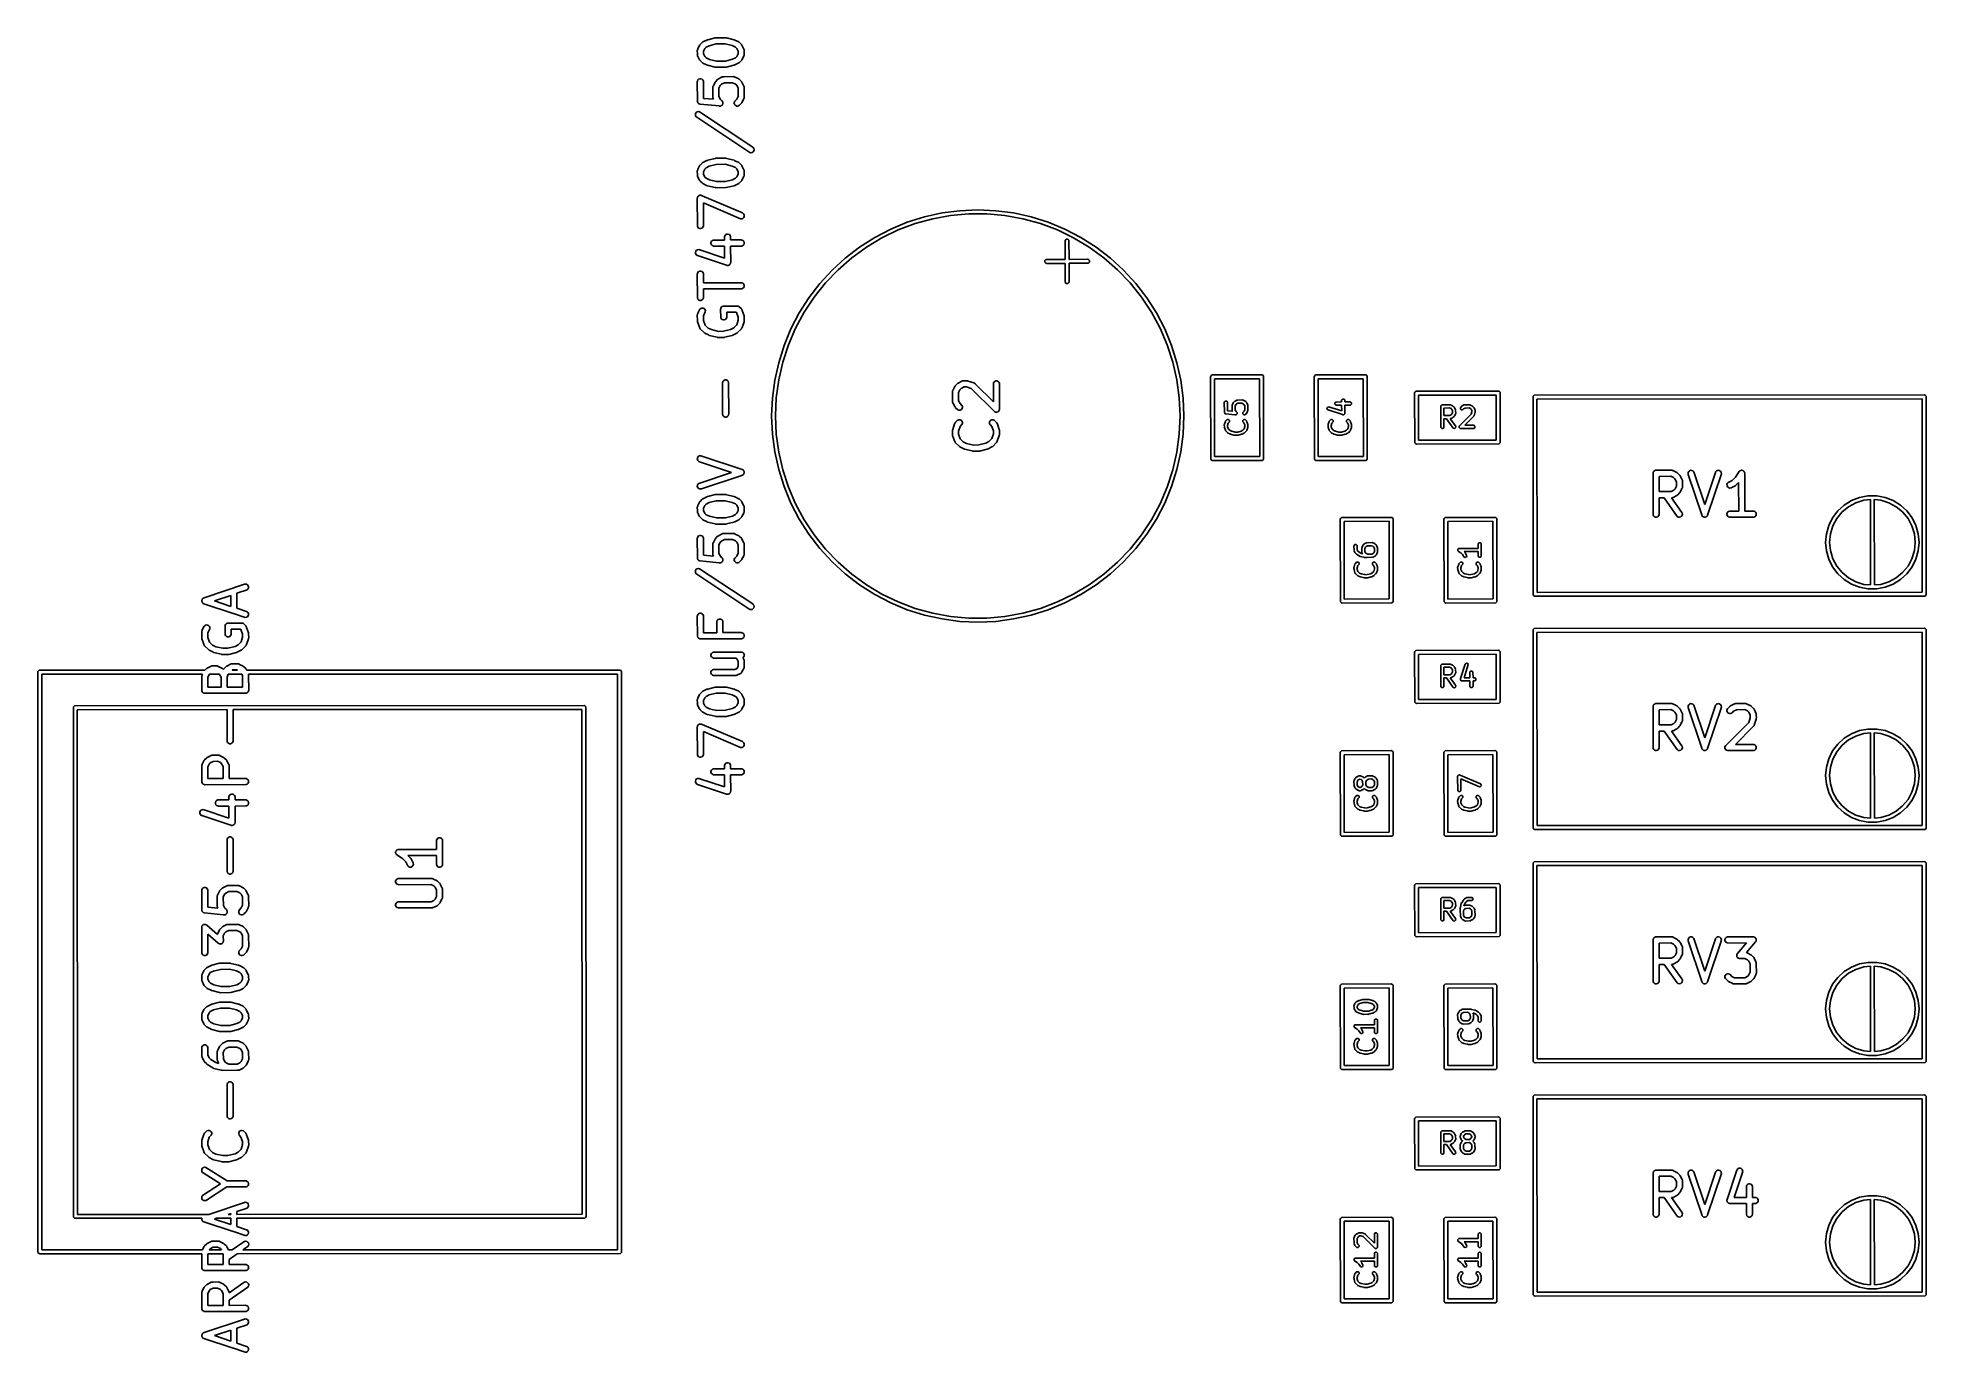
# Model space of a CAD drawing. Extents: x 0.54 to 2.36, y 0.3 to 1.57.
import ezdxf

# ---------------------------------------------------------------- set-up
doc = ezdxf.new("R2010")
doc.units = 0
doc.header["$MEASUREMENT"] = 0
doc.layers.add('BLACK', color=7, linetype='CONTINUOUS')

msp = doc.modelspace()

# ---------------------------------------------------------------- linework, layer by layer
at = {"layer": 'BLACK', "linetype": 'CONTINUOUS'}
for p, q in [((1.1895, 1.5644), (1.1968, 1.5663)), ((1.1968, 1.5663), (1.1969, 1.5663)), ((1.1969, 1.5663), (1.1969, 1.5663)), ((1.1969, 1.5663), (1.197, 1.5663)), ((1.197, 1.5663), (1.1973, 1.5664)), ((1.1973, 1.5664), (1.1977, 1.5663)), ((1.1977, 1.5663), (1.2068, 1.5664)), ((1.2068, 1.5664), (1.2069, 1.5663)), ((1.2069, 1.5663), (1.207, 1.5664)), ((1.207, 1.5664), (1.2071, 1.5663)), ((1.2071, 1.5663), (1.2074, 1.5663)), ((1.2074, 1.5663), (1.2077, 1.5662)), ((1.2077, 1.5662), (1.2151, 1.5644)), ((1.1795, 1.554), (1.1796, 1.5546)), ((1.1796, 1.5507), (1.1795, 1.554)), ((1.1796, 1.5503), (1.1795, 1.5507)), ((1.1795, 1.5507), (1.1796, 1.5507)), ((1.1796, 1.5548), (1.1799, 1.5553)), ((1.1796, 1.5547), (1.1796, 1.5548)), ((1.1796, 1.5546), (1.1796, 1.5547)), ((1.1796, 1.5497), (1.1796, 1.5503)), ((1.1796, 1.5496), (1.1796, 1.5497)), ((1.1796, 1.5495), (1.1796, 1.5496)), ((1.1798, 1.549), (1.1796, 1.5495)), ((1.1817, 1.5452), (1.1798, 1.549)), ((1.1799, 1.5553), (1.18, 1.5557)), ((1.18, 1.5557), (1.1801, 1.5557)), ((1.1801, 1.5557), (1.1817, 1.5591)), ((1.1817, 1.5591), (1.1819, 1.5593)), ((1.1819, 1.5595), (1.182, 1.5596)), ((1.1819, 1.5594), (1.1819, 1.5595)), ((1.1819, 1.5593), (1.1819, 1.5594)), ((1.182, 1.5596), (1.1823, 1.5598)), ((1.1823, 1.5598), (1.1841, 1.5617)), ((1.1841, 1.5617), (1.1844, 1.5619)), ((1.1844, 1.5619), (1.1844, 1.562)), ((1.1844, 1.562), (1.1845, 1.562)), ((1.1845, 1.562), (1.1846, 1.5621)), ((1.1846, 1.5621), (1.1849, 1.5623)), ((1.1849, 1.5623), (1.1887, 1.5642)), ((1.1867, 1.556), (1.1854, 1.5533)), ((1.1854, 1.5533), (1.1854, 1.5509)), ((1.1854, 1.5509), (1.1868, 1.5482)), ((1.1879, 1.5572), (1.1867, 1.556)), ((1.1868, 1.5482), (1.188, 1.547)), ((1.1908, 1.5587), (1.1879, 1.5572)), ((1.1887, 1.5642), (1.1887, 1.5642)), ((1.1887, 1.5642), (1.1887, 1.5642)), ((1.1887, 1.5642), (1.1888, 1.5642)), ((1.1888, 1.5642), (1.1892, 1.5644)), ((1.1892, 1.5644), (1.1895, 1.5644)), ((1.1976, 1.5605), (1.1908, 1.5587)), ((1.2063, 1.5605), (1.1976, 1.5605)), ((1.2131, 1.5588), (1.2063, 1.5605)), ((1.2163, 1.5573), (1.2131, 1.5588)), ((1.2151, 1.5644), (1.2151, 1.5644)), ((1.2151, 1.5644), (1.2151, 1.5644)), ((1.2151, 1.5644), (1.2152, 1.5644)), ((1.2152, 1.5644), (1.2156, 1.5642)), ((1.2156, 1.5642), (1.2158, 1.564)), ((1.2158, 1.564), (1.2194, 1.5623)), ((1.2175, 1.5561), (1.2163, 1.5573)), ((1.2164, 1.5471), (1.2176, 1.5484)), ((1.2189, 1.5534), (1.2175, 1.5561)), ((1.2176, 1.5484), (1.2189, 1.551)), ((1.2189, 1.551), (1.2189, 1.5534)), ((1.2194, 1.5623), (1.2197, 1.5621)), ((1.2197, 1.5621), (1.2197, 1.5621)), ((1.2197, 1.5621), (1.2198, 1.5621)), ((1.2198, 1.5621), (1.2199, 1.562)), ((1.2199, 1.562), (1.2201, 1.5617)), ((1.2201, 1.5617), (1.2221, 1.5599)), ((1.2221, 1.5599), (1.2222, 1.5596)), ((1.2222, 1.5596), (1.2223, 1.5596)), ((1.2223, 1.5596), (1.2223, 1.5595)), ((1.2223, 1.5595), (1.2224, 1.5594)), ((1.2224, 1.5594), (1.2226, 1.5591)), ((1.2226, 1.5591), (1.2245, 1.5554)), ((1.2243, 1.5486), (1.2226, 1.5452)), ((1.2244, 1.549), (1.2243, 1.5486)), ((1.2243, 1.5486), (1.2243, 1.5486)), ((1.2247, 1.5495), (1.2244, 1.549)), ((1.2245, 1.5554), (1.2247, 1.5548)), ((1.2247, 1.5548), (1.2247, 1.5547)), ((1.2247, 1.5547), (1.2247, 1.5546)), ((1.2247, 1.5546), (1.2247, 1.554)), ((1.2247, 1.554), (1.2248, 1.5537)), ((1.2248, 1.5503), (1.2247, 1.5497)), ((1.2247, 1.5497), (1.2247, 1.5496)), ((1.2247, 1.5496), (1.2247, 1.5495)), ((1.2248, 1.5537), (1.2248, 1.5536)), ((1.2248, 1.5536), (1.2248, 1.5503)), ((1.1819, 1.5449), (1.1817, 1.5452)), ((1.182, 1.5448), (1.1819, 1.5449)), ((1.182, 1.5447), (1.182, 1.5448)), ((1.1821, 1.5447), (1.182, 1.5447)), ((1.1823, 1.5444), (1.1821, 1.5447)), ((1.1842, 1.5426), (1.1823, 1.5444)), ((1.1844, 1.5423), (1.1842, 1.5426)), ((1.1845, 1.5422), (1.1844, 1.5423)), ((1.1846, 1.5422), (1.1845, 1.5422)), ((1.1847, 1.5422), (1.1846, 1.5422)), ((1.1849, 1.542), (1.1847, 1.5422)), ((1.1885, 1.5403), (1.1849, 1.542)), ((1.188, 1.547), (1.1912, 1.5455)), ((1.1887, 1.5401), (1.1885, 1.5403)), ((1.1891, 1.54), (1.1887, 1.5401)), ((1.1892, 1.5399), (1.1891, 1.54)), ((1.1893, 1.5399), (1.1892, 1.5399)), ((1.1892, 1.5399), (1.1892, 1.5399)), ((1.1966, 1.5381), (1.1893, 1.5399)), ((1.1912, 1.5455), (1.198, 1.5438)), ((1.1969, 1.538), (1.1966, 1.5381)), ((1.1973, 1.538), (1.1969, 1.538)), ((1.1974, 1.538), (1.1973, 1.538)), ((1.1973, 1.538), (1.1973, 1.538)), ((1.1975, 1.538), (1.1974, 1.538)), ((1.2067, 1.538), (1.1975, 1.538)), ((1.198, 1.5438), (1.2067, 1.5439)), ((1.2067, 1.5439), (1.2135, 1.5456)), ((1.207, 1.538), (1.2067, 1.538)), ((1.2073, 1.538), (1.207, 1.538)), ((1.2074, 1.538), (1.2073, 1.538)), ((1.2075, 1.538), (1.2074, 1.538)), ((1.2076, 1.538), (1.2075, 1.538)), ((1.2148, 1.5399), (1.2076, 1.538)), ((1.2135, 1.5456), (1.2164, 1.5471)), ((1.2151, 1.5399), (1.2148, 1.5399)), ((1.2156, 1.5401), (1.2151, 1.5399)), ((1.2157, 1.5401), (1.2156, 1.5401)), ((1.2156, 1.5401), (1.2156, 1.5401)), ((1.2156, 1.5401), (1.2156, 1.5401)), ((1.2194, 1.5421), (1.2157, 1.5401)), ((1.2197, 1.5422), (1.2194, 1.5421)), ((1.2198, 1.5423), (1.2197, 1.5422)), ((1.2199, 1.5423), (1.2198, 1.5423)), ((1.22, 1.5424), (1.2199, 1.5423)), ((1.2202, 1.5426), (1.22, 1.5424)), ((1.222, 1.5445), (1.2202, 1.5426)), ((1.2223, 1.5447), (1.222, 1.5445)), ((1.2224, 1.5448), (1.2223, 1.5447)), ((1.2225, 1.545), (1.2224, 1.5449)), ((1.2224, 1.5449), (1.2224, 1.5448)), ((1.2226, 1.5452), (1.2225, 1.545)), ((1.1795, 1.524), (1.1796, 1.5246)), ((1.1796, 1.5054), (1.1795, 1.524)), ((1.1796, 1.5246), (1.18, 1.5257)), ((1.18, 1.5257), (1.1808, 1.5265)), ((1.1808, 1.5265), (1.1819, 1.5269)), ((1.1819, 1.5269), (1.183, 1.5269)), ((1.183, 1.5269), (1.1841, 1.5265)), ((1.1841, 1.5265), (1.1849, 1.5257)), ((1.1849, 1.5257), (1.1854, 1.5246)), ((1.1854, 1.5246), (1.1854, 1.5079)), ((1.1945, 1.5184), (1.1946, 1.519)), ((1.1946, 1.5095), (1.1945, 1.5184)), ((1.1946, 1.5192), (1.1949, 1.5197)), ((1.1946, 1.5191), (1.1946, 1.5192)), ((1.1946, 1.519), (1.1946, 1.5191)), ((1.1949, 1.5197), (1.195, 1.5201)), ((1.195, 1.5201), (1.1951, 1.5201)), ((1.1951, 1.5201), (1.1967, 1.5235)), ((1.1967, 1.5235), (1.1969, 1.5237)), ((1.1969, 1.5238), (1.197, 1.524)), ((1.1969, 1.5237), (1.1969, 1.5238)), ((1.1969, 1.5238), (1.1969, 1.5238)), ((1.197, 1.524), (1.1973, 1.5242)), ((1.1973, 1.5242), (1.1991, 1.5261)), ((1.1991, 1.5261), (1.1994, 1.5263)), ((1.1994, 1.5263), (1.1994, 1.5264)), ((1.1994, 1.5264), (1.1995, 1.5264)), ((1.1995, 1.5264), (1.1996, 1.5265)), ((1.1996, 1.5265), (1.1999, 1.5266)), ((1.1999, 1.5266), (1.2036, 1.5286)), ((1.2017, 1.5203), (1.2004, 1.5176)), ((1.2004, 1.5176), (1.2004, 1.5096)), ((1.2029, 1.5216), (1.2017, 1.5203)), ((1.2056, 1.523), (1.2029, 1.5216)), ((1.2036, 1.5286), (1.2042, 1.5288)), ((1.2042, 1.5288), (1.2043, 1.5288)), ((1.2043, 1.5288), (1.2044, 1.5288)), ((1.2044, 1.5288), (1.2049, 1.5288)), ((1.2049, 1.5288), (1.2053, 1.5288)), ((1.2053, 1.5288), (1.2054, 1.5288)), ((1.2054, 1.5288), (1.2143, 1.5289)), ((1.2136, 1.523), (1.2056, 1.523)), ((1.2163, 1.5217), (1.2136, 1.523)), ((1.2143, 1.5289), (1.2149, 1.5288)), ((1.2149, 1.5288), (1.215, 1.5288)), ((1.215, 1.5288), (1.2151, 1.5288)), ((1.2151, 1.5288), (1.2156, 1.5285)), ((1.2156, 1.5285), (1.216, 1.5284)), ((1.216, 1.5284), (1.216, 1.5283)), ((1.216, 1.5283), (1.2194, 1.5267)), ((1.2175, 1.5205), (1.2163, 1.5217)), ((1.2189, 1.5178), (1.2175, 1.5205)), ((1.2189, 1.5098), (1.2189, 1.5178)), ((1.2194, 1.5267), (1.2197, 1.5265)), ((1.2197, 1.5265), (1.2197, 1.5265)), ((1.2197, 1.5265), (1.2198, 1.5264)), ((1.2198, 1.5264), (1.2199, 1.5264)), ((1.2199, 1.5264), (1.2201, 1.5261)), ((1.2201, 1.5261), (1.2221, 1.5242)), ((1.2221, 1.5242), (1.2222, 1.524)), ((1.2222, 1.524), (1.2223, 1.524)), ((1.2223, 1.524), (1.2223, 1.5239)), ((1.2223, 1.5239), (1.2224, 1.5238)), ((1.2224, 1.5238), (1.2226, 1.5235)), ((1.2226, 1.5235), (1.2245, 1.5197)), ((1.2245, 1.5197), (1.2247, 1.5192)), ((1.2247, 1.5192), (1.2247, 1.5191)), ((1.2247, 1.5191), (1.2247, 1.519)), ((1.2247, 1.519), (1.2247, 1.5185)), ((1.2247, 1.5185), (1.2248, 1.518)), ((1.2248, 1.518), (1.2247, 1.518)), ((1.2247, 1.518), (1.2248, 1.509)), ((1.1776, 1.4922), (1.1779, 1.4933)), ((1.1779, 1.4933), (1.1785, 1.4942)), ((1.1785, 1.4942), (1.1795, 1.4949)), ((1.1795, 1.505), (1.1796, 1.5054)), ((1.1796, 1.5049), (1.1795, 1.505)), ((1.1795, 1.4949), (1.1806, 1.4951)), ((1.1796, 1.5047), (1.1796, 1.5049)), ((1.1797, 1.5043), (1.1796, 1.5047)), ((1.1799, 1.5039), (1.1797, 1.5043)), ((1.18, 1.5038), (1.1799, 1.5039)), ((1.18, 1.5036), (1.18, 1.5038)), ((1.1803, 1.5033), (1.18, 1.5036)), ((1.1806, 1.503), (1.1803, 1.5033)), ((1.1807, 1.5029), (1.1806, 1.503)), ((1.1806, 1.4951), (1.1817, 1.4949)), ((1.1808, 1.5028), (1.1807, 1.5029)), ((1.1812, 1.5027), (1.1808, 1.5028)), ((1.1816, 1.5025), (1.1812, 1.5027)), ((1.1818, 1.5024), (1.1816, 1.5025)), ((1.1817, 1.4949), (1.2329, 1.4609)), ((1.1819, 1.5024), (1.1818, 1.5024)), ((1.182, 1.5024), (1.1819, 1.5024)), ((1.1822, 1.5023), (1.182, 1.5024)), ((1.2005, 1.5006), (1.1822, 1.5023)), ((1.1854, 1.5079), (1.1952, 1.507)), ((1.1945, 1.5094), (1.1946, 1.5095)), ((1.1946, 1.509), (1.1945, 1.5094)), ((1.1946, 1.5085), (1.1946, 1.509)), ((1.1946, 1.5084), (1.1946, 1.5085)), ((1.1946, 1.5083), (1.1946, 1.5084)), ((1.1948, 1.5077), (1.1946, 1.5083)), ((1.1952, 1.507), (1.1948, 1.5077)), ((1.2004, 1.5096), (1.2018, 1.5069)), ((1.2006, 1.5005), (1.2005, 1.5006)), ((1.2011, 1.5005), (1.2006, 1.5005)), ((1.2015, 1.5005), (1.2011, 1.5005)), ((1.2016, 1.5005), (1.2015, 1.5005)), ((1.2018, 1.5005), (1.2016, 1.5005)), ((1.2018, 1.5069), (1.2033, 1.5055)), ((1.2022, 1.5007), (1.2018, 1.5005)), ((1.2026, 1.5008), (1.2022, 1.5007)), ((1.2027, 1.5009), (1.2026, 1.5008)), ((1.2029, 1.501), (1.2027, 1.5009)), ((1.2032, 1.5013), (1.2029, 1.501)), ((1.2035, 1.5015), (1.2032, 1.5013)), ((1.2033, 1.5055), (1.2037, 1.5051)), ((1.2036, 1.5017), (1.2035, 1.5015)), ((1.2037, 1.5018), (1.2036, 1.5017)), ((1.2037, 1.5051), (1.2037, 1.5049)), ((1.2037, 1.5049), (1.2038, 1.5048)), ((1.2038, 1.5022), (1.2037, 1.5018)), ((1.2038, 1.5048), (1.204, 1.5044)), ((1.204, 1.5026), (1.2038, 1.5022)), ((1.204, 1.5044), (1.2041, 1.504)), ((1.2041, 1.5027), (1.204, 1.5026)), ((1.2041, 1.504), (1.2041, 1.5038)), ((1.2041, 1.5038), (1.2042, 1.5037)), ((1.2042, 1.5037), (1.2041, 1.5033)), ((1.2041, 1.5033), (1.2041, 1.5028)), ((1.2041, 1.5028), (1.2041, 1.5027)), ((1.2152, 1.504), (1.2156, 1.5051)), ((1.2152, 1.5028), (1.2152, 1.504)), ((1.2156, 1.5018), (1.2152, 1.5028)), ((1.2156, 1.5051), (1.2176, 1.5071)), ((1.2165, 1.501), (1.2156, 1.5018)), ((1.2175, 1.5005), (1.2165, 1.501)), ((1.2187, 1.5005), (1.2175, 1.5005)), ((1.2176, 1.5071), (1.2189, 1.5098)), ((1.2197, 1.501), (1.2187, 1.5005)), ((1.2202, 1.5013), (1.2197, 1.501)), ((1.222, 1.5033), (1.2202, 1.5013)), ((1.2223, 1.5035), (1.222, 1.5033)), ((1.2224, 1.5036), (1.2223, 1.5035)), ((1.2225, 1.5037), (1.2224, 1.5036)), ((1.2224, 1.5036), (1.2224, 1.5036)), ((1.2226, 1.504), (1.2225, 1.5037)), ((1.2243, 1.5073), (1.2226, 1.504)), ((1.2244, 1.5077), (1.2243, 1.5074)), ((1.2243, 1.5074), (1.2243, 1.5073)), ((1.2247, 1.5083), (1.2244, 1.5077)), ((1.2248, 1.509), (1.2247, 1.5085)), ((1.2247, 1.5085), (1.2247, 1.5084)), ((1.2247, 1.5084), (1.2247, 1.5083)), ((1.1779, 1.491), (1.1776, 1.4922)), ((1.1785, 1.4901), (1.1779, 1.491)), ((1.179, 1.4897), (1.1785, 1.4901)), ((1.2301, 1.4557), (1.179, 1.4897)), ((1.2329, 1.4609), (1.2333, 1.4605)), ((1.2333, 1.4605), (1.2339, 1.4596)), ((1.2339, 1.4573), (1.2333, 1.4563)), ((1.2339, 1.4596), (1.2342, 1.4584)), ((1.2342, 1.4584), (1.2339, 1.4573)), ((1.1796, 1.4386), (1.1799, 1.4391)), ((1.1799, 1.4391), (1.18, 1.4394)), ((1.18, 1.4394), (1.1801, 1.4395)), ((1.1801, 1.4395), (1.1817, 1.4429)), ((1.1817, 1.4429), (1.1819, 1.4431)), ((1.1819, 1.4432), (1.182, 1.4434)), ((1.1819, 1.4431), (1.1819, 1.4432)), ((1.1819, 1.4432), (1.1819, 1.4432)), ((1.182, 1.4434), (1.1823, 1.4436)), ((1.1823, 1.4436), (1.1841, 1.4455)), ((1.1841, 1.4455), (1.1844, 1.4457)), ((1.1844, 1.4457), (1.1844, 1.4458)), ((1.1844, 1.4458), (1.1845, 1.4458)), ((1.1845, 1.4458), (1.1846, 1.4459)), ((1.1846, 1.4459), (1.1849, 1.446)), ((1.1849, 1.446), (1.1887, 1.4479)), ((1.1867, 1.4397), (1.1854, 1.437)), ((1.1879, 1.441), (1.1867, 1.4397)), ((1.1908, 1.4425), (1.1879, 1.441)), ((1.1887, 1.4479), (1.1887, 1.448)), ((1.1887, 1.448), (1.1887, 1.448)), ((1.1887, 1.448), (1.1888, 1.448)), ((1.1888, 1.448), (1.1892, 1.4481)), ((1.1892, 1.4481), (1.1895, 1.4482)), ((1.1895, 1.4482), (1.1968, 1.45)), ((1.1976, 1.4442), (1.1908, 1.4425)), ((1.1968, 1.45), (1.1969, 1.45)), ((1.1969, 1.45), (1.1969, 1.4501)), ((1.1969, 1.4501), (1.197, 1.4501)), ((1.197, 1.4501), (1.1973, 1.4501)), ((1.1973, 1.4501), (1.1977, 1.4501)), ((1.2063, 1.4443), (1.1976, 1.4442)), ((1.1977, 1.4501), (1.2068, 1.4501)), ((1.2131, 1.4426), (1.2063, 1.4443)), ((1.2068, 1.4501), (1.2069, 1.4501)), ((1.2069, 1.4501), (1.207, 1.4501)), ((1.207, 1.4501), (1.2071, 1.4501)), ((1.2071, 1.4501), (1.2074, 1.4501)), ((1.2074, 1.4501), (1.2077, 1.4499)), ((1.2077, 1.4499), (1.2151, 1.4482)), ((1.2163, 1.4411), (1.2131, 1.4426)), ((1.2151, 1.4482), (1.2151, 1.4481)), ((1.2151, 1.4481), (1.2151, 1.4481)), ((1.2151, 1.4481), (1.2152, 1.4481)), ((1.2152, 1.4481), (1.2156, 1.448)), ((1.2156, 1.448), (1.2158, 1.4478)), ((1.2158, 1.4478), (1.2194, 1.4461)), ((1.2175, 1.4399), (1.2163, 1.4411)), ((1.2189, 1.4372), (1.2175, 1.4399)), ((1.2194, 1.4461), (1.2197, 1.4459)), ((1.2197, 1.4459), (1.2197, 1.4459)), ((1.2197, 1.4459), (1.2198, 1.4458)), ((1.2198, 1.4458), (1.2199, 1.4458)), ((1.2199, 1.4458), (1.2201, 1.4455)), ((1.2201, 1.4455), (1.2221, 1.4436)), ((1.2221, 1.4436), (1.2222, 1.4434)), ((1.2222, 1.4434), (1.2223, 1.4434)), ((1.2223, 1.4434), (1.2223, 1.4433)), ((1.2223, 1.4433), (1.2224, 1.4432)), ((1.2224, 1.4432), (1.2226, 1.4428)), ((1.2226, 1.4428), (1.2245, 1.4391)), ((1.2245, 1.4391), (1.2247, 1.4386)), ((1.2312, 1.4555), (1.2301, 1.4557)), ((1.2323, 1.4557), (1.2312, 1.4555)), ((1.2333, 1.4563), (1.2323, 1.4557)), ((1.1795, 1.4378), (1.1796, 1.4384)), ((1.1796, 1.4345), (1.1795, 1.4378)), ((1.1795, 1.4344), (1.1796, 1.4345)), ((1.1796, 1.4341), (1.1795, 1.4344)), ((1.1796, 1.4385), (1.1796, 1.4386)), ((1.1796, 1.4384), (1.1796, 1.4385)), ((1.1796, 1.4335), (1.1796, 1.4341)), ((1.1796, 1.4334), (1.1796, 1.4335)), ((1.1796, 1.4333), (1.1796, 1.4334)), ((1.1798, 1.4327), (1.1796, 1.4333)), ((1.1817, 1.429), (1.1798, 1.4327)), ((1.1819, 1.4287), (1.1817, 1.429)), ((1.182, 1.4285), (1.1819, 1.4287)), ((1.1821, 1.4284), (1.182, 1.4285)), ((1.182, 1.4285), (1.182, 1.4285)), ((1.1823, 1.4282), (1.1821, 1.4284)), ((1.1842, 1.4263), (1.1823, 1.4282)), ((1.1844, 1.4261), (1.1842, 1.4263)), ((1.1845, 1.426), (1.1844, 1.4261)), ((1.1846, 1.426), (1.1845, 1.426)), ((1.1847, 1.4259), (1.1846, 1.426)), ((1.1849, 1.4258), (1.1847, 1.4259)), ((1.1885, 1.424), (1.1849, 1.4258)), ((1.1854, 1.437), (1.1854, 1.4347)), ((1.1854, 1.4347), (1.1868, 1.432)), ((1.1868, 1.432), (1.188, 1.4308)), ((1.188, 1.4308), (1.1912, 1.4292)), ((1.1887, 1.4239), (1.1885, 1.424)), ((1.1891, 1.4237), (1.1887, 1.4239)), ((1.1892, 1.4237), (1.1891, 1.4237)), ((1.1893, 1.4237), (1.1892, 1.4237)), ((1.1892, 1.4237), (1.1892, 1.4237)), ((1.1966, 1.4219), (1.1893, 1.4237)), ((1.1912, 1.4292), (1.198, 1.4276)), ((1.1969, 1.4218), (1.1966, 1.4219)), ((1.1973, 1.4217), (1.1969, 1.4218)), ((1.1974, 1.4217), (1.1973, 1.4217)), ((1.1973, 1.4217), (1.1973, 1.4217)), ((1.1975, 1.4217), (1.1974, 1.4217)), ((1.2067, 1.4218), (1.1975, 1.4217)), ((1.198, 1.4276), (1.2067, 1.4276)), ((1.2067, 1.4276), (1.2135, 1.4294)), ((1.207, 1.4217), (1.2067, 1.4218)), ((1.2073, 1.4218), (1.207, 1.4217)), ((1.2074, 1.4218), (1.2073, 1.4218)), ((1.2075, 1.4218), (1.2074, 1.4218)), ((1.2076, 1.4218), (1.2075, 1.4218)), ((1.2148, 1.4237), (1.2076, 1.4218)), ((1.2135, 1.4294), (1.2164, 1.4309)), ((1.2151, 1.4237), (1.2148, 1.4237)), ((1.2156, 1.4239), (1.2151, 1.4237)), ((1.2157, 1.4239), (1.2156, 1.4239)), ((1.2156, 1.4239), (1.2156, 1.4239)), ((1.2156, 1.4239), (1.2156, 1.4239)), ((1.2194, 1.4258), (1.2157, 1.4239)), ((1.2164, 1.4309), (1.2176, 1.4321)), ((1.2176, 1.4321), (1.2189, 1.4348)), ((1.2189, 1.4348), (1.2189, 1.4372)), ((1.2197, 1.426), (1.2194, 1.4258)), ((1.2198, 1.4261), (1.2197, 1.426)), ((1.2199, 1.4261), (1.2198, 1.4261)), ((1.22, 1.4261), (1.2199, 1.4261)), ((1.2202, 1.4263), (1.22, 1.4261)), ((1.222, 1.4283), (1.2202, 1.4263)), ((1.2223, 1.4285), (1.222, 1.4283)), ((1.2224, 1.4286), (1.2223, 1.4285)), ((1.2225, 1.4287), (1.2224, 1.4287)), ((1.2224, 1.4287), (1.2224, 1.4286)), ((1.2226, 1.429), (1.2225, 1.4287)), ((1.2243, 1.4324), (1.2226, 1.429)), ((1.2244, 1.4328), (1.2243, 1.4324)), ((1.2243, 1.4324), (1.2243, 1.4324)), ((1.2247, 1.4333), (1.2244, 1.4328)), ((1.2247, 1.4386), (1.2247, 1.4385)), ((1.2247, 1.4385), (1.2247, 1.4384)), ((1.2247, 1.4384), (1.2247, 1.4378)), ((1.2247, 1.4378), (1.2248, 1.4374)), ((1.2248, 1.434), (1.2247, 1.4335)), ((1.2247, 1.4335), (1.2247, 1.4334)), ((1.2247, 1.4334), (1.2247, 1.4333)), ((1.2248, 1.4374), (1.2248, 1.4374)), ((1.2248, 1.4374), (1.2248, 1.434)), ((1.1795, 1.4115), (1.1796, 1.4121)), ((1.1796, 1.3847), (1.1795, 1.4115)), ((1.1796, 1.4122), (1.1798, 1.4127)), ((1.1796, 1.4121), (1.1796, 1.4122)), ((1.1796, 1.4121), (1.1796, 1.4121)), ((1.1798, 1.4127), (1.18, 1.4132)), ((1.18, 1.4132), (1.1804, 1.4136)), ((1.18, 1.4132), (1.18, 1.4132)), ((1.18, 1.4132), (1.18, 1.4132)), ((1.1804, 1.4136), (1.1808, 1.414)), ((1.1808, 1.414), (1.1808, 1.414)), ((1.1808, 1.414), (1.1809, 1.414)), ((1.1809, 1.414), (1.1814, 1.4142)), ((1.1814, 1.4142), (1.1819, 1.4144)), ((1.1819, 1.4144), (1.1819, 1.4145)), ((1.1819, 1.4145), (1.1825, 1.4144)), ((1.1819, 1.4144), (1.1819, 1.4144)), ((1.1825, 1.4144), (1.183, 1.4144)), ((1.183, 1.4144), (1.1831, 1.4144)), ((1.1831, 1.4144), (1.1831, 1.4144)), ((1.1831, 1.4144), (1.1837, 1.4142)), ((1.1837, 1.4142), (1.1841, 1.414)), ((1.1841, 1.414), (1.1841, 1.414)), ((1.1841, 1.414), (1.223, 1.3974)), ((1.2212, 1.3918), (1.1854, 1.4071)), ((1.1854, 1.4071), (1.1854, 1.3853)), ((1.18, 1.3837), (1.1796, 1.3847)), ((1.1854, 1.3847), (1.1849, 1.3837)), ((1.1854, 1.3853), (1.1854, 1.3847)), ((1.2224, 1.3918), (1.2212, 1.3918)), ((1.2235, 1.3922), (1.2224, 1.3918)), ((1.223, 1.3974), (1.2235, 1.3971)), ((1.2235, 1.3971), (1.2243, 1.3963)), ((1.2243, 1.393), (1.2235, 1.3922)), ((1.2243, 1.3963), (1.2247, 1.3952)), ((1.2247, 1.3941), (1.2243, 1.393)), ((1.2247, 1.3952), (1.2247, 1.3941)), ((1.366, 1.3818), (1.382, 1.3884)), ((1.3897, 1.3871), (1.3733, 1.381)), ((1.382, 1.3884), (1.3985, 1.3936)), ((1.4066, 1.3918), (1.3897, 1.3871)), ((1.3985, 1.3936), (1.4155, 1.3974)), ((1.4238, 1.3949), (1.4066, 1.3918)), ((1.4155, 1.3974), (1.4327, 1.3996)), ((1.4412, 1.3965), (1.4238, 1.3949)), ((1.4327, 1.3996), (1.45, 1.4004)), ((1.4588, 1.3965), (1.4412, 1.3965)), ((1.45, 1.4004), (1.4673, 1.3996)), ((1.4762, 1.3949), (1.4588, 1.3965)), ((1.4673, 1.3996), (1.4845, 1.3974)), ((1.4934, 1.3918), (1.4762, 1.3949)), ((1.4845, 1.3974), (1.5015, 1.3936)), ((1.5103, 1.3871), (1.4934, 1.3918)), ((1.5015, 1.3936), (1.518, 1.3884)), ((1.5267, 1.381), (1.5103, 1.3871)), ((1.518, 1.3884), (1.534, 1.3818)), ((1.1808, 1.3828), (1.18, 1.3837)), ((1.1819, 1.3824), (1.1808, 1.3828)), ((1.183, 1.3824), (1.1819, 1.3824)), ((1.1841, 1.3828), (1.183, 1.3824)), ((1.1849, 1.3837), (1.1841, 1.3828)), ((1.1927, 1.369), (1.1931, 1.3701)), ((1.1927, 1.3679), (1.1927, 1.369)), ((1.1931, 1.3668), (1.1927, 1.3679)), ((1.1931, 1.3701), (1.194, 1.3709)), ((1.194, 1.366), (1.1931, 1.3668)), ((1.194, 1.3709), (1.195, 1.3713)), ((1.195, 1.3655), (1.194, 1.366)), ((1.195, 1.3713), (1.2058, 1.3713)), ((1.2058, 1.3746), (1.2063, 1.3757)), ((1.2058, 1.3741), (1.2058, 1.3746)), ((1.2058, 1.3713), (1.2058, 1.3741)), ((1.2063, 1.3757), (1.2071, 1.3765)), ((1.2071, 1.3765), (1.2081, 1.3769)), ((1.2081, 1.3769), (1.2093, 1.3769)), ((1.2093, 1.3769), (1.2104, 1.3765)), ((1.2104, 1.3765), (1.2112, 1.3757)), ((1.2112, 1.3757), (1.2116, 1.3746)), ((1.2116, 1.3746), (1.2116, 1.3714)), ((1.2116, 1.3714), (1.2218, 1.3714)), ((1.2218, 1.3714), (1.2224, 1.3713)), ((1.2224, 1.3713), (1.2235, 1.3709)), ((1.2235, 1.366), (1.2224, 1.3655)), ((1.2235, 1.3709), (1.2243, 1.3701)), ((1.2243, 1.3668), (1.2235, 1.366)), ((1.2243, 1.3701), (1.2247, 1.369)), ((1.2247, 1.3679), (1.2243, 1.3668)), ((1.2247, 1.369), (1.2247, 1.3679)), ((1.336, 1.3644), (1.3506, 1.3738)), ((1.3576, 1.3734), (1.3425, 1.3644)), ((1.3506, 1.3738), (1.366, 1.3818)), ((1.3733, 1.381), (1.3576, 1.3734)), ((1.5424, 1.3734), (1.5267, 1.381)), ((1.534, 1.3818), (1.5494, 1.3738)), ((1.5342, 1.3704), (1.5343, 1.3712)), ((1.5342, 1.3526), (1.5342, 1.3704)), ((1.5343, 1.3712), (1.5354, 1.3722)), ((1.5354, 1.3722), (1.5369, 1.3722)), ((1.5369, 1.3722), (1.5379, 1.3712)), ((1.5379, 1.3712), (1.538, 1.3526)), ((1.5575, 1.3644), (1.5424, 1.3734)), ((1.5494, 1.3738), (1.564, 1.3644)), ((1.1777, 1.3594), (1.178, 1.3605)), ((1.1778, 1.3583), (1.1777, 1.3594)), ((1.1783, 1.3572), (1.1778, 1.3583)), ((1.178, 1.3605), (1.1788, 1.3614)), ((1.1791, 1.3565), (1.1783, 1.3572)), ((1.1788, 1.3614), (1.1798, 1.3619)), ((1.1797, 1.3563), (1.1791, 1.3565)), ((1.2077, 1.347), (1.1797, 1.3563)), ((1.1798, 1.3619), (1.181, 1.362)), ((1.181, 1.362), (1.2058, 1.3538)), ((1.1956, 1.3655), (1.195, 1.3655)), ((1.2058, 1.3655), (1.1956, 1.3655)), ((1.2058, 1.3538), (1.2058, 1.3655)), ((1.2108, 1.3477), (1.2105, 1.3473)), ((1.2112, 1.348), (1.2108, 1.3477)), ((1.2113, 1.3482), (1.2112, 1.3481)), ((1.2112, 1.3481), (1.2112, 1.348)), ((1.2114, 1.3487), (1.2113, 1.3482)), ((1.2116, 1.3491), (1.2114, 1.3487)), ((1.2224, 1.3655), (1.2116, 1.3655)), ((1.2116, 1.3655), (1.2117, 1.3497)), ((1.2117, 1.3497), (1.2116, 1.3494)), ((1.2116, 1.3494), (1.2116, 1.3493)), ((1.2116, 1.3493), (1.2116, 1.3493)), ((1.2116, 1.3493), (1.2116, 1.3491)), ((1.3094, 1.3422), (1.3222, 1.3539)), ((1.3284, 1.3541), (1.3152, 1.3426)), ((1.3222, 1.3539), (1.336, 1.3644)), ((1.3425, 1.3644), (1.3284, 1.3541)), ((1.5146, 1.3515), (1.5157, 1.3526)), ((1.5146, 1.35), (1.5146, 1.3515)), ((1.5157, 1.3489), (1.5146, 1.35)), ((1.5157, 1.3526), (1.5342, 1.3526)), ((1.5164, 1.3488), (1.5157, 1.3489)), ((1.5342, 1.3488), (1.5164, 1.3488)), ((1.5343, 1.3303), (1.5342, 1.3488)), ((1.538, 1.3526), (1.5558, 1.3527)), ((1.5566, 1.3489), (1.538, 1.3489)), ((1.538, 1.3489), (1.5381, 1.3311)), ((1.5558, 1.3527), (1.5566, 1.3526)), ((1.5566, 1.3526), (1.5576, 1.3515)), ((1.5576, 1.35), (1.5566, 1.3489)), ((1.5716, 1.3541), (1.5575, 1.3644)), ((1.5576, 1.3515), (1.5576, 1.35)), ((1.564, 1.3644), (1.5778, 1.3539)), ((1.5848, 1.3426), (1.5716, 1.3541)), ((1.5778, 1.3539), (1.5906, 1.3422)), ((1.1795, 1.3384), (1.1796, 1.339)), ((1.1796, 1.3154), (1.1795, 1.3384)), ((1.1796, 1.339), (1.18, 1.3401)), ((1.18, 1.3401), (1.1808, 1.3409)), ((1.1808, 1.3409), (1.1819, 1.3413)), ((1.1819, 1.3413), (1.183, 1.3413)), ((1.183, 1.3413), (1.1841, 1.3409)), ((1.1841, 1.3409), (1.1849, 1.3401)), ((1.1849, 1.3401), (1.1854, 1.339)), ((1.1854, 1.339), (1.1854, 1.3301)), ((1.1854, 1.3301), (1.2218, 1.3301)), ((1.2081, 1.3468), (1.2077, 1.347)), ((1.2082, 1.3468), (1.2081, 1.3468)), ((1.2084, 1.3468), (1.2082, 1.3468)), ((1.2088, 1.3468), (1.2084, 1.3468)), ((1.2093, 1.3468), (1.2088, 1.3468)), ((1.2094, 1.3468), (1.2093, 1.3468)), ((1.2095, 1.3468), (1.2094, 1.3468)), ((1.2099, 1.347), (1.2095, 1.3468)), ((1.2104, 1.3472), (1.2099, 1.347)), ((1.2105, 1.3473), (1.2104, 1.3473)), ((1.2104, 1.3473), (1.2104, 1.3472)), ((1.2218, 1.3301), (1.2224, 1.3301)), ((1.2224, 1.3301), (1.2235, 1.3296)), ((1.2235, 1.3296), (1.2243, 1.3288)), ((1.3031, 1.3299), (1.2922, 1.3162)), ((1.2977, 1.3294), (1.3094, 1.3422)), ((1.3152, 1.3426), (1.3031, 1.3299)), ((1.5354, 1.3292), (1.5343, 1.3303)), ((1.5379, 1.3303), (1.5369, 1.3292)), ((1.5381, 1.3311), (1.5379, 1.3303)), ((1.5969, 1.3299), (1.5848, 1.3426)), ((1.5906, 1.3422), (1.6023, 1.3294)), ((1.6078, 1.3162), (1.5969, 1.3299)), ((1.18, 1.3143), (1.1796, 1.3154)), ((1.1808, 1.3135), (1.18, 1.3143)), ((1.1819, 1.313), (1.1808, 1.3135)), ((1.183, 1.313), (1.1819, 1.313)), ((1.1841, 1.3135), (1.183, 1.313)), ((1.1849, 1.3143), (1.1841, 1.3135)), ((1.1854, 1.3154), (1.1849, 1.3143)), ((1.2224, 1.3243), (1.1854, 1.3242)), ((1.1854, 1.3242), (1.1854, 1.3159)), ((1.1854, 1.3159), (1.1854, 1.3154)), ((1.2235, 1.3247), (1.2224, 1.3243)), ((1.2243, 1.3255), (1.2235, 1.3247)), ((1.2243, 1.3288), (1.2247, 1.3278)), ((1.2247, 1.3266), (1.2243, 1.3255)), ((1.2247, 1.3278), (1.2247, 1.3266)), ((1.2778, 1.301), (1.2871, 1.3156)), ((1.2922, 1.3162), (1.2825, 1.3016)), ((1.2871, 1.3156), (1.2977, 1.3294)), ((1.5369, 1.3292), (1.5354, 1.3292)), ((1.6023, 1.3294), (1.6129, 1.3156)), ((1.6175, 1.3016), (1.6078, 1.3162)), ((1.6129, 1.3156), (1.6222, 1.301)), ((1.1795, 1.2991), (1.1796, 1.2996)), ((1.1796, 1.2935), (1.1795, 1.2991)), ((1.1795, 1.2931), (1.1796, 1.2935)), ((1.1796, 1.2929), (1.1795, 1.2931)), ((1.1796, 1.2998), (1.1799, 1.3004)), ((1.1796, 1.2997), (1.1796, 1.2998)), ((1.1796, 1.2996), (1.1796, 1.2997)), ((1.1799, 1.3004), (1.18, 1.3007)), ((1.18, 1.3007), (1.1801, 1.3008)), ((1.1801, 1.3008), (1.1817, 1.3041)), ((1.1817, 1.3041), (1.182, 1.3046)), ((1.182, 1.3046), (1.1829, 1.3054)), ((1.1829, 1.3054), (1.184, 1.3057)), ((1.184, 1.3057), (1.1851, 1.3057)), ((1.1851, 1.3057), (1.1862, 1.3051)), ((1.1872, 1.302), (1.1854, 1.2983)), ((1.1854, 1.2983), (1.1854, 1.2938)), ((1.1854, 1.2938), (1.187, 1.2893)), ((1.1862, 1.3051), (1.1869, 1.3043)), ((1.1869, 1.3043), (1.1873, 1.3032)), ((1.1873, 1.3032), (1.1872, 1.302)), ((1.202, 1.3047), (1.2021, 1.3053)), ((1.2021, 1.2966), (1.202, 1.3047)), ((1.2021, 1.3053), (1.2025, 1.3063)), ((1.2025, 1.2955), (1.2021, 1.2966)), ((1.2025, 1.3063), (1.2033, 1.3071)), ((1.2033, 1.2947), (1.2025, 1.2955)), ((1.2033, 1.3071), (1.2044, 1.3076)), ((1.2044, 1.2943), (1.2033, 1.2947)), ((1.2044, 1.3076), (1.2181, 1.3076)), ((1.2055, 1.2943), (1.2044, 1.2943)), ((1.2066, 1.2947), (1.2055, 1.2943)), ((1.2074, 1.2955), (1.2066, 1.2947)), ((1.2079, 1.2966), (1.2074, 1.2955)), ((1.2169, 1.3018), (1.2079, 1.3017)), ((1.2079, 1.3017), (1.2079, 1.2972)), ((1.2079, 1.2972), (1.2079, 1.2966)), ((1.2174, 1.3013), (1.2169, 1.3018)), ((1.2189, 1.2968), (1.2174, 1.3013)), ((1.2175, 1.2895), (1.2189, 1.294)), ((1.2181, 1.3076), (1.2187, 1.3076)), ((1.2187, 1.3076), (1.2191, 1.3074)), ((1.2189, 1.294), (1.2189, 1.2968)), ((1.2191, 1.3074), (1.2197, 1.3071)), ((1.2197, 1.3071), (1.2221, 1.3049)), ((1.2221, 1.3049), (1.2224, 1.3045)), ((1.2224, 1.3045), (1.2225, 1.3044)), ((1.2225, 1.3044), (1.2225, 1.3043)), ((1.2225, 1.3043), (1.2227, 1.3038)), ((1.2227, 1.3038), (1.2229, 1.3034)), ((1.2229, 1.3034), (1.2229, 1.3033)), ((1.2229, 1.3033), (1.2246, 1.2981)), ((1.2246, 1.2981), (1.2247, 1.2978)), ((1.2247, 1.2978), (1.2247, 1.2978)), ((1.2247, 1.2978), (1.2247, 1.2977)), ((1.2247, 1.2977), (1.2248, 1.2976)), ((1.2248, 1.2976), (1.2247, 1.2972)), ((1.2247, 1.2972), (1.2248, 1.2934)), ((1.2248, 1.293), (1.2247, 1.2929)), ((1.2248, 1.2934), (1.2248, 1.2931)), ((1.2248, 1.2931), (1.2248, 1.2931)), ((1.2248, 1.2931), (1.2248, 1.293)), ((1.2698, 1.2856), (1.2778, 1.301)), ((1.2825, 1.3016), (1.2742, 1.2862)), ((1.6258, 1.2862), (1.6175, 1.3016)), ((1.6222, 1.301), (1.6302, 1.2856)), ((1.1796, 1.2928), (1.1796, 1.2929)), ((1.1796, 1.2929), (1.1796, 1.2929)), ((1.1797, 1.2925), (1.1796, 1.2928)), ((1.1815, 1.2873), (1.1797, 1.2925)), ((1.1815, 1.2872), (1.1815, 1.2873)), ((1.1816, 1.2869), (1.1815, 1.2872)), ((1.1818, 1.2864), (1.1816, 1.2869)), ((1.1819, 1.2863), (1.1818, 1.2864)), ((1.1819, 1.2862), (1.1819, 1.2863)), ((1.1823, 1.2857), (1.1819, 1.2862)), ((1.186, 1.282), (1.1823, 1.2857)), ((1.1863, 1.2817), (1.186, 1.282)), ((1.1864, 1.2817), (1.1863, 1.2817)), ((1.1865, 1.2816), (1.1864, 1.2817)), ((1.1868, 1.2814), (1.1865, 1.2816)), ((1.1865, 1.2816), (1.1865, 1.2816)), ((1.1904, 1.2797), (1.1868, 1.2814)), ((1.187, 1.2893), (1.1899, 1.2864)), ((1.1899, 1.2864), (1.1931, 1.2849)), ((1.1906, 1.2795), (1.1904, 1.2797)), ((1.191, 1.2794), (1.1906, 1.2795)), ((1.1911, 1.2793), (1.191, 1.2794)), ((1.1985, 1.2775), (1.1911, 1.2793)), ((1.1911, 1.2793), (1.1911, 1.2793)), ((1.1911, 1.2793), (1.1911, 1.2793)), ((1.1931, 1.2849), (1.1999, 1.2832)), ((1.1988, 1.2774), (1.1985, 1.2775)), ((1.1991, 1.2774), (1.1988, 1.2774)), ((1.1992, 1.2774), (1.1991, 1.2774)), ((1.1993, 1.2774), (1.1992, 1.2774)), ((1.1992, 1.2774), (1.1992, 1.2774)), ((1.2048, 1.2774), (1.1993, 1.2774)), ((1.1999, 1.2832), (1.2048, 1.2833)), ((1.2048, 1.2833), (1.2116, 1.285)), ((1.2051, 1.2774), (1.2048, 1.2774)), ((1.2055, 1.2774), (1.2051, 1.2774)), ((1.2056, 1.2774), (1.2055, 1.2774)), ((1.2055, 1.2774), (1.2055, 1.2774)), ((1.2057, 1.2775), (1.2056, 1.2774)), ((1.213, 1.2793), (1.2057, 1.2775)), ((1.2116, 1.285), (1.2146, 1.2865)), ((1.2132, 1.2793), (1.213, 1.2793)), ((1.2137, 1.2795), (1.2132, 1.2793)), ((1.2138, 1.2795), (1.2137, 1.2795)), ((1.2137, 1.2795), (1.2137, 1.2795)), ((1.2137, 1.2795), (1.2137, 1.2795)), ((1.2175, 1.2815), (1.2138, 1.2795)), ((1.2146, 1.2865), (1.2175, 1.2895)), ((1.2179, 1.2816), (1.2175, 1.2815)), ((1.218, 1.2817), (1.2179, 1.2816)), ((1.2181, 1.2818), (1.218, 1.2817)), ((1.218, 1.2817), (1.218, 1.2817)), ((1.2183, 1.282), (1.2181, 1.2818)), ((1.2217, 1.2854), (1.2183, 1.282)), ((1.2218, 1.2855), (1.2217, 1.2854)), ((1.222, 1.2858), (1.2218, 1.2855)), ((1.2224, 1.2862), (1.222, 1.2858)), ((1.2225, 1.2863), (1.2224, 1.2862)), ((1.2228, 1.2869), (1.2225, 1.2864)), ((1.2225, 1.2864), (1.2225, 1.2863)), ((1.2246, 1.2925), (1.2228, 1.2869)), ((1.2247, 1.2929), (1.2246, 1.2925)), ((1.2632, 1.2696), (1.2698, 1.2856)), ((1.2742, 1.2862), (1.2674, 1.2701)), ((1.6326, 1.2701), (1.6258, 1.2862)), ((1.6302, 1.2856), (1.6368, 1.2696)), ((1.258, 1.253), (1.2632, 1.2696)), ((1.2674, 1.2701), (1.262, 1.2535)), ((1.638, 1.2535), (1.6326, 1.2701)), ((1.6368, 1.2696), (1.642, 1.253)), ((1.2542, 1.2361), (1.258, 1.253)), ((1.262, 1.2535), (1.2581, 1.2364)), ((1.6419, 1.2364), (1.638, 1.2535)), ((1.642, 1.253), (1.6458, 1.2361)), ((1.6744, 1.2394), (1.6746, 1.2401)), ((1.6746, 1.1599), (1.6744, 1.2394)), ((1.6746, 1.2401), (1.6756, 1.2412)), ((1.6756, 1.2412), (1.7236, 1.2413)), ((1.7236, 1.2413), (1.7244, 1.2412)), ((1.7244, 1.2412), (1.7254, 1.2401)), ((1.7254, 1.2401), (1.7256, 1.1606)), ((1.7744, 1.2394), (1.7746, 1.2401)), ((1.7746, 1.1599), (1.7744, 1.2394)), ((1.7746, 1.2401), (1.7756, 1.2412)), ((1.7756, 1.2412), (1.8236, 1.2413)), ((1.8236, 1.2413), (1.8244, 1.2412)), ((1.8244, 1.2412), (1.8254, 1.2401)), ((1.8254, 1.2401), (1.8256, 1.1606)), ((1.2039, 1.234), (1.2044, 1.2351)), ((1.2039, 1.2334), (1.2039, 1.234)), ((1.2039, 1.2029), (1.2039, 1.2334)), ((1.2044, 1.2351), (1.2052, 1.2359)), ((1.2052, 1.2359), (1.2063, 1.2363)), ((1.2063, 1.2363), (1.2074, 1.2363)), ((1.2074, 1.2363), (1.2085, 1.2359)), ((1.2085, 1.2359), (1.2093, 1.2351)), ((1.2093, 1.2351), (1.2097, 1.234)), ((1.2097, 1.234), (1.2098, 1.2034)), ((1.2519, 1.2189), (1.2542, 1.2361)), ((1.2581, 1.2364), (1.2557, 1.2191)), ((1.4256, 1.2256), (1.4257, 1.2257)), ((1.4256, 1.225), (1.4256, 1.2256)), ((1.4256, 1.2161), (1.4256, 1.225)), ((1.4257, 1.2258), (1.4259, 1.2263)), ((1.4257, 1.2257), (1.4257, 1.2258)), ((1.4259, 1.2263), (1.4261, 1.2266)), ((1.4261, 1.2267), (1.4278, 1.2301)), ((1.4261, 1.2266), (1.4261, 1.2267)), ((1.4278, 1.2301), (1.4279, 1.2303)), ((1.4279, 1.2303), (1.428, 1.2304)), ((1.428, 1.2304), (1.4281, 1.2306)), ((1.428, 1.2304), (1.428, 1.2304)), ((1.4281, 1.2306), (1.4283, 1.2308)), ((1.4283, 1.2308), (1.4302, 1.2327)), ((1.4302, 1.2327), (1.4304, 1.2329)), ((1.4304, 1.2329), (1.4305, 1.233)), ((1.4305, 1.233), (1.4306, 1.2331)), ((1.4305, 1.233), (1.4305, 1.233)), ((1.4306, 1.2331), (1.431, 1.2332)), ((1.431, 1.2332), (1.4347, 1.2351)), ((1.4328, 1.2269), (1.4314, 1.2242)), ((1.4314, 1.2242), (1.4315, 1.2162)), ((1.4339, 1.2282), (1.4328, 1.2269)), ((1.4367, 1.2296), (1.4339, 1.2282)), ((1.4347, 1.2351), (1.4353, 1.2354)), ((1.4353, 1.2354), (1.4354, 1.2354)), ((1.4354, 1.2354), (1.4355, 1.2354)), ((1.4355, 1.2354), (1.436, 1.2354)), ((1.436, 1.2354), (1.4364, 1.2354)), ((1.4364, 1.2354), (1.4365, 1.2354)), ((1.4365, 1.2354), (1.4398, 1.2355)), ((1.4392, 1.2296), (1.4367, 1.2296)), ((1.4437, 1.2281), (1.4392, 1.2296)), ((1.4398, 1.2355), (1.4401, 1.2354)), ((1.4401, 1.2354), (1.4402, 1.2354)), ((1.4402, 1.2354), (1.4402, 1.2354)), ((1.4402, 1.2354), (1.4404, 1.2354)), ((1.4404, 1.2354), (1.4407, 1.2353)), ((1.4407, 1.2353), (1.4463, 1.2334)), ((1.4663, 1.2057), (1.4437, 1.2281)), ((1.4463, 1.2334), (1.4469, 1.2332)), ((1.4469, 1.2332), (1.447, 1.2331)), ((1.447, 1.2331), (1.447, 1.2331)), ((1.447, 1.2331), (1.4474, 1.2327)), ((1.4474, 1.2327), (1.4477, 1.2324)), ((1.4477, 1.2324), (1.4478, 1.2324)), ((1.4478, 1.2324), (1.465, 1.2152)), ((1.465, 1.2331), (1.4655, 1.2341)), ((1.465, 1.2325), (1.465, 1.2331)), ((1.465, 1.2152), (1.465, 1.2325)), ((1.4655, 1.2341), (1.4663, 1.235)), ((1.4663, 1.235), (1.4673, 1.2354)), ((1.4673, 1.2354), (1.4685, 1.2354)), ((1.4685, 1.2354), (1.4695, 1.235)), ((1.4695, 1.235), (1.4704, 1.2341)), ((1.4704, 1.2341), (1.4708, 1.2331)), ((1.4708, 1.2331), (1.4709, 1.2081)), ((1.6443, 1.2191), (1.6419, 1.2364)), ((1.6458, 1.2361), (1.6481, 1.2189)), ((1.7217, 1.2375), (1.6782, 1.2374)), ((1.6782, 1.2374), (1.6783, 1.1625)), ((1.7218, 1.1626), (1.7217, 1.2375)), ((1.8217, 1.2375), (1.7782, 1.2374)), ((1.7782, 1.2374), (1.7783, 1.1625)), ((1.8218, 1.1626), (1.8217, 1.2375)), ((1.8712, 1.2236), (1.8713, 1.2244)), ((1.8713, 1.1756), (1.8712, 1.2236)), ((1.8713, 1.2244), (1.8724, 1.2254)), ((1.8724, 1.2254), (1.9519, 1.2256)), ((1.9499, 1.2218), (1.875, 1.2217)), ((1.875, 1.2217), (1.8751, 1.1782)), ((1.95, 1.1783), (1.9499, 1.2218)), ((1.9519, 1.2256), (1.9526, 1.2254)), ((1.9526, 1.2254), (1.9537, 1.2244)), ((1.9537, 1.2244), (1.9538, 1.1764)), ((1.9854, 1.2199), (1.9856, 1.2206)), ((1.9856, 1.2206), (1.9866, 1.2217)), ((1.9866, 1.2217), (2.3626, 1.2219)), ((2.3626, 1.2219), (2.3634, 1.2217)), ((2.3634, 1.2217), (2.3644, 1.2206)), ((2.3644, 1.2206), (2.3646, 1.0297)), ((1.2044, 1.2018), (1.2039, 1.2029)), ((1.2097, 1.2029), (1.2093, 1.2018)), ((1.2098, 1.2034), (1.2097, 1.2029)), ((1.2512, 1.2016), (1.2519, 1.2189)), ((1.2557, 1.2191), (1.2549, 1.2016)), ((1.4256, 1.216), (1.4256, 1.2161)), ((1.4256, 1.2156), (1.4256, 1.216)), ((1.4256, 1.2151), (1.4256, 1.2156)), ((1.4257, 1.215), (1.4256, 1.2151)), ((1.4257, 1.2149), (1.4257, 1.215)), ((1.4259, 1.2143), (1.4257, 1.2149)), ((1.4278, 1.2106), (1.4259, 1.2143)), ((1.428, 1.2102), (1.4278, 1.2106)), ((1.428, 1.2101), (1.428, 1.2102)), ((1.4281, 1.2101), (1.428, 1.2101)), ((1.4281, 1.21), (1.4281, 1.2101)), ((1.4283, 1.2098), (1.4281, 1.21)), ((1.4306, 1.2076), (1.4283, 1.2098)), ((1.4317, 1.2071), (1.4306, 1.2076)), ((1.4315, 1.2162), (1.4329, 1.2135)), ((1.4329, 1.2071), (1.4317, 1.2071)), ((1.4329, 1.2135), (1.4344, 1.2121)), ((1.4339, 1.2076), (1.4329, 1.2071)), ((1.4347, 1.2084), (1.4339, 1.2076)), ((1.4344, 1.2121), (1.4347, 1.2117)), ((1.4347, 1.2117), (1.4352, 1.2106)), ((1.4352, 1.2094), (1.4347, 1.2084)), ((1.4352, 1.2106), (1.4352, 1.2094)), ((1.467, 1.2054), (1.4663, 1.2057)), ((1.4673, 1.2052), (1.467, 1.2054)), ((1.4685, 1.2052), (1.4673, 1.2052)), ((1.4673, 1.2052), (1.4673, 1.2052)), ((1.4695, 1.2057), (1.4685, 1.2052)), ((1.4704, 1.2065), (1.4695, 1.2057)), ((1.4707, 1.2072), (1.4704, 1.2065)), ((1.4708, 1.2076), (1.4707, 1.2072)), ((1.4709, 1.2081), (1.4708, 1.2076)), ((1.6451, 1.2016), (1.6443, 1.2191)), ((1.6481, 1.2189), (1.6488, 1.2016)), ((1.6877, 1.2145), (1.6878, 1.2151)), ((1.6878, 1.2052), (1.6877, 1.2145)), ((1.6878, 1.2151), (1.6887, 1.216)), ((1.6878, 1.2047), (1.6878, 1.2052)), ((1.6878, 1.2046), (1.6878, 1.2047)), ((1.6882, 1.2042), (1.6878, 1.2046)), ((1.6878, 1.2046), (1.6878, 1.2046)), ((1.6885, 1.2038), (1.6882, 1.2042)), ((1.6886, 1.2037), (1.6885, 1.2038)), ((1.6887, 1.2037), (1.6886, 1.2037)), ((1.6887, 1.216), (1.6899, 1.216)), ((1.6891, 1.2036), (1.6887, 1.2037)), ((1.6887, 1.2037), (1.6887, 1.2037)), ((1.698, 1.2028), (1.6891, 1.2036)), ((1.6899, 1.216), (1.6907, 1.2151)), ((1.6907, 1.2151), (1.6908, 1.2065)), ((1.6908, 1.2065), (1.6955, 1.2061)), ((1.6952, 1.2119), (1.6953, 1.2123)), ((1.6952, 1.2118), (1.6952, 1.2119)), ((1.6952, 1.2117), (1.6952, 1.2118)), ((1.6952, 1.2118), (1.6952, 1.2118)), ((1.6953, 1.2072), (1.6952, 1.2117)), ((1.6952, 1.2069), (1.6953, 1.2072)), ((1.6953, 1.2065), (1.6952, 1.2069)), ((1.6953, 1.2123), (1.6955, 1.2125)), ((1.6953, 1.2064), (1.6953, 1.2065)), ((1.6953, 1.2063), (1.6953, 1.2064)), ((1.6953, 1.2064), (1.6953, 1.2064)), ((1.6955, 1.2061), (1.6953, 1.2063)), ((1.6955, 1.2125), (1.6962, 1.2142)), ((1.6962, 1.2142), (1.6963, 1.2143)), ((1.6962, 1.2142), (1.6962, 1.2142)), ((1.6962, 1.2142), (1.6962, 1.2142)), ((1.6963, 1.2143), (1.6967, 1.2148)), ((1.6967, 1.2148), (1.6968, 1.2148)), ((1.6968, 1.2148), (1.6974, 1.2156)), ((1.6974, 1.2156), (1.6974, 1.2156)), ((1.6974, 1.2156), (1.6974, 1.2156)), ((1.6974, 1.2156), (1.6975, 1.2156)), ((1.6975, 1.2156), (1.698, 1.216)), ((1.698, 1.216), (1.6982, 1.216)), ((1.6985, 1.2028), (1.698, 1.2028)), ((1.698, 1.2028), (1.698, 1.2028)), ((1.6982, 1.216), (1.6998, 1.2169)), ((1.6988, 1.2125), (1.6982, 1.2112)), ((1.6982, 1.2112), (1.6983, 1.2073)), ((1.6983, 1.2073), (1.6991, 1.2059)), ((1.6991, 1.2027), (1.6985, 1.2028)), ((1.6994, 1.2132), (1.6988, 1.2125)), ((1.6991, 1.2059), (1.6997, 1.2053)), ((1.6992, 1.2028), (1.6991, 1.2027)), ((1.6996, 1.2031), (1.6992, 1.2028)), ((1.6992, 1.2028), (1.6992, 1.2028)), ((1.7007, 1.2139), (1.6994, 1.2132)), ((1.7, 1.2035), (1.6996, 1.2031)), ((1.6997, 1.2053), (1.7001, 1.2048)), ((1.6998, 1.2169), (1.6999, 1.2169)), ((1.6999, 1.2169), (1.6999, 1.2169)), ((1.6999, 1.2169), (1.7, 1.2169)), ((1.7, 1.2169), (1.7004, 1.217)), ((1.7001, 1.2036), (1.7, 1.2036)), ((1.7, 1.2036), (1.7, 1.2035)), ((1.7001, 1.2048), (1.7001, 1.2047)), ((1.7001, 1.2047), (1.7001, 1.2047)), ((1.7001, 1.2047), (1.7001, 1.2041)), ((1.7001, 1.2041), (1.7001, 1.2036)), ((1.7004, 1.217), (1.7007, 1.2169)), ((1.7007, 1.2169), (1.7052, 1.217)), ((1.7047, 1.214), (1.7007, 1.2139)), ((1.706, 1.2134), (1.7047, 1.214)), ((1.7052, 1.217), (1.7053, 1.217)), ((1.7053, 1.217), (1.7053, 1.217)), ((1.7053, 1.217), (1.7054, 1.217)), ((1.7054, 1.217), (1.7058, 1.2169)), ((1.7056, 1.2048), (1.7069, 1.2062)), ((1.7056, 1.2036), (1.7056, 1.2048)), ((1.7065, 1.2028), (1.7056, 1.2036)), ((1.7058, 1.2169), (1.706, 1.2167)), ((1.706, 1.2167), (1.7077, 1.216)), ((1.7066, 1.2128), (1.706, 1.2134)), ((1.7077, 1.2028), (1.7065, 1.2028)), ((1.7074, 1.2115), (1.7066, 1.2128)), ((1.7069, 1.2062), (1.7075, 1.2076)), ((1.7075, 1.2076), (1.7074, 1.2115)), ((1.7077, 1.216), (1.7077, 1.216)), ((1.7077, 1.216), (1.7077, 1.216)), ((1.7077, 1.216), (1.7078, 1.2159)), ((1.7082, 1.2031), (1.7077, 1.2028)), ((1.7078, 1.2159), (1.7083, 1.2156)), ((1.7089, 1.2039), (1.7082, 1.2031)), ((1.7083, 1.2156), (1.7083, 1.2154)), ((1.7083, 1.2154), (1.709, 1.2148)), ((1.709, 1.204), (1.7089, 1.2039)), ((1.709, 1.2148), (1.709, 1.2148)), ((1.709, 1.2148), (1.709, 1.2148)), ((1.709, 1.2148), (1.7091, 1.2147)), ((1.7094, 1.2045), (1.709, 1.204)), ((1.7091, 1.2147), (1.7095, 1.2142)), ((1.7095, 1.2046), (1.7094, 1.2045)), ((1.7095, 1.2142), (1.7095, 1.214)), ((1.7095, 1.214), (1.7104, 1.2124)), ((1.7102, 1.2062), (1.7095, 1.2046)), ((1.7095, 1.2046), (1.7095, 1.2046)), ((1.7095, 1.2046), (1.7095, 1.2046)), ((1.7104, 1.2064), (1.7102, 1.2062)), ((1.7104, 1.2124), (1.7104, 1.2123)), ((1.7104, 1.2123), (1.7104, 1.2123)), ((1.7104, 1.2123), (1.7104, 1.2122)), ((1.7104, 1.2122), (1.7105, 1.2118)), ((1.7105, 1.2118), (1.7104, 1.2115)), ((1.7104, 1.2115), (1.7105, 1.207)), ((1.7105, 1.2068), (1.7104, 1.2064)), ((1.7105, 1.207), (1.7105, 1.207)), ((1.7105, 1.207), (1.7105, 1.2069)), ((1.7105, 1.2069), (1.7105, 1.2068)), ((1.7867, 1.2088), (1.7871, 1.2099)), ((1.7873, 1.2077), (1.7867, 1.2088)), ((1.7871, 1.2099), (1.7882, 1.2105)), ((1.7878, 1.2074), (1.7873, 1.2077)), ((1.8016, 1.2029), (1.7878, 1.2074)), ((1.7882, 1.2105), (1.8009, 1.2064)), ((1.7944, 1.2142), (1.7952, 1.215)), ((1.7944, 1.213), (1.7944, 1.2142)), ((1.7952, 1.2121), (1.7944, 1.213)), ((1.7952, 1.215), (1.8008, 1.2151)), ((1.7958, 1.212), (1.7952, 1.2121)), ((1.8008, 1.2121), (1.7958, 1.212)), ((1.8008, 1.2164), (1.8009, 1.217)), ((1.8008, 1.2151), (1.8008, 1.2164)), ((1.8009, 1.2064), (1.8008, 1.2121)), ((1.8009, 1.217), (1.8018, 1.2179)), ((1.8018, 1.2028), (1.8016, 1.2029)), ((1.8018, 1.2179), (1.803, 1.2179)), ((1.8021, 1.2028), (1.8018, 1.2028)), ((1.8025, 1.2026), (1.8021, 1.2028)), ((1.8027, 1.2028), (1.8025, 1.2026)), ((1.803, 1.2028), (1.8027, 1.2028)), ((1.803, 1.2179), (1.8038, 1.217)), ((1.8032, 1.203), (1.803, 1.2028)), ((1.8036, 1.2032), (1.8032, 1.203)), ((1.8037, 1.2034), (1.8036, 1.2032)), ((1.8038, 1.2036), (1.8037, 1.2034)), ((1.8038, 1.217), (1.8039, 1.2151)), ((1.804, 1.2042), (1.8038, 1.2036)), ((1.8039, 1.2151), (1.8089, 1.2152)), ((1.8095, 1.2121), (1.8039, 1.2121)), ((1.8039, 1.2121), (1.804, 1.2042)), ((1.8089, 1.2152), (1.8095, 1.215)), ((1.8095, 1.215), (1.8104, 1.2142)), ((1.8104, 1.213), (1.8095, 1.2121)), ((1.8104, 1.2142), (1.8104, 1.213)), ((1.8964, 1.2107), (1.8965, 1.2113)), ((1.8965, 1.1905), (1.8964, 1.2107)), ((1.8965, 1.2113), (1.8974, 1.2122)), ((1.8974, 1.2122), (1.9055, 1.2123)), ((1.9049, 1.2093), (1.8994, 1.2092)), ((1.8994, 1.2092), (1.8995, 1.2019)), ((1.8995, 1.2019), (1.9023, 1.202)), ((1.9023, 1.202), (1.9023, 1.202)), ((1.9023, 1.202), (1.9024, 1.202)), ((1.9024, 1.202), (1.9052, 1.202)), ((1.9063, 1.2087), (1.9049, 1.2093)), ((1.9052, 1.202), (1.9066, 1.2027)), ((1.9055, 1.2123), (1.9056, 1.2123)), ((1.9055, 1.2123), (1.9055, 1.2123)), ((1.9056, 1.2123), (1.9057, 1.2123)), ((1.9057, 1.2123), (1.9061, 1.2122)), ((1.9061, 1.2122), (1.9063, 1.212)), ((1.9063, 1.212), (1.9079, 1.2113)), ((1.9069, 1.2081), (1.9063, 1.2087)), ((1.9066, 1.2027), (1.9071, 1.2034)), ((1.9077, 1.2068), (1.9069, 1.2081)), ((1.9071, 1.2034), (1.9077, 1.2047)), ((1.9077, 1.2047), (1.9077, 1.2068)), ((1.9079, 1.2113), (1.9079, 1.2113)), ((1.9079, 1.2113), (1.9079, 1.2113)), ((1.9079, 1.2113), (1.908, 1.2112)), ((1.908, 1.2112), (1.9085, 1.2108)), ((1.9085, 1.2108), (1.9086, 1.2107)), ((1.9086, 1.2107), (1.9093, 1.2101)), ((1.9093, 1.2101), (1.9093, 1.2101)), ((1.9093, 1.2101), (1.9093, 1.21)), ((1.9093, 1.21), (1.9094, 1.21)), ((1.9094, 1.21), (1.9097, 1.2095)), ((1.9097, 1.2095), (1.9097, 1.2093)), ((1.9097, 1.2093), (1.9106, 1.2077)), ((1.9105, 1.2034), (1.9097, 1.2017)), ((1.9107, 1.2036), (1.9105, 1.2034)), ((1.9106, 1.2077), (1.9106, 1.2076)), ((1.9106, 1.2076), (1.9107, 1.2076)), ((1.9107, 1.2076), (1.9107, 1.2075)), ((1.9107, 1.2075), (1.9108, 1.2071)), ((1.9108, 1.2071), (1.9107, 1.2068)), ((1.9107, 1.2068), (1.9108, 1.2042)), ((1.9108, 1.204), (1.9107, 1.2036)), ((1.9108, 1.2042), (1.9108, 1.2041)), ((1.9108, 1.2041), (1.9108, 1.2041)), ((1.9108, 1.2041), (1.9108, 1.204)), ((1.9143, 1.1917), (1.9258, 1.2033)), ((1.9153, 1.2095), (1.9165, 1.2108)), ((1.9153, 1.2083), (1.9153, 1.2095)), ((1.9161, 1.2074), (1.9153, 1.2083)), ((1.9173, 1.2074), (1.9161, 1.2074)), ((1.9165, 1.2109), (1.9171, 1.2113)), ((1.9165, 1.2108), (1.9165, 1.2109)), ((1.9165, 1.2108), (1.9165, 1.2108)), ((1.9165, 1.2108), (1.9165, 1.2108)), ((1.9171, 1.2113), (1.9172, 1.2113)), ((1.9172, 1.2113), (1.9188, 1.2122)), ((1.9178, 1.2078), (1.9173, 1.2074)), ((1.9184, 1.2084), (1.9178, 1.2078)), ((1.9198, 1.2092), (1.9184, 1.2084)), ((1.9188, 1.2122), (1.9189, 1.2122)), ((1.9189, 1.2122), (1.9189, 1.2122)), ((1.9189, 1.2122), (1.919, 1.2122)), ((1.919, 1.2122), (1.9194, 1.2123)), ((1.9194, 1.2123), (1.9197, 1.2122)), ((1.9197, 1.2122), (1.9242, 1.2123)), ((1.9237, 1.2093), (1.9198, 1.2092)), ((1.925, 1.2087), (1.9237, 1.2093)), ((1.9242, 1.2123), (1.9243, 1.2123)), ((1.9243, 1.2123), (1.9243, 1.2123)), ((1.9243, 1.2123), (1.9244, 1.2123)), ((1.9244, 1.2123), (1.9248, 1.2122)), ((1.9248, 1.2122), (1.925, 1.212)), ((1.925, 1.212), (1.9267, 1.2113)), ((1.9257, 1.2081), (1.925, 1.2087)), ((1.9264, 1.2068), (1.9257, 1.2081)), ((1.9258, 1.2033), (1.9265, 1.2056)), ((1.9265, 1.2056), (1.9264, 1.2068)), ((1.9267, 1.2113), (1.9267, 1.2113)), ((1.9267, 1.2113), (1.9267, 1.2113)), ((1.9267, 1.2113), (1.9268, 1.2112)), ((1.9268, 1.2112), (1.9273, 1.2108)), ((1.9273, 1.2108), (1.9273, 1.2107)), ((1.9273, 1.2107), (1.9281, 1.2101)), ((1.9281, 1.2101), (1.9281, 1.2101)), ((1.9281, 1.2101), (1.9281, 1.21)), ((1.9281, 1.21), (1.9281, 1.21)), ((1.9281, 1.21), (1.9285, 1.2095)), ((1.9285, 1.2095), (1.9285, 1.2093)), ((1.9285, 1.2093), (1.9294, 1.2077)), ((1.9293, 1.2044), (1.9285, 1.2018)), ((1.9294, 1.2045), (1.9293, 1.2044)), ((1.9294, 1.2077), (1.9294, 1.2076)), ((1.9294, 1.2076), (1.9294, 1.2076)), ((1.9294, 1.2076), (1.9294, 1.2075)), ((1.9294, 1.2075), (1.9295, 1.2071)), ((1.9295, 1.2051), (1.9294, 1.2045)), ((1.9295, 1.2071), (1.9295, 1.2069)), ((1.9295, 1.2069), (1.9295, 1.2052)), ((1.9295, 1.2052), (1.9295, 1.2052)), ((1.9295, 1.2052), (1.9295, 1.2052)), ((1.9295, 1.2052), (1.9295, 1.2051)), ((1.9856, 1.029), (1.9854, 1.2199)), ((2.3606, 1.2181), (1.9892, 1.2179)), ((1.9892, 1.2179), (1.9894, 1.0315)), ((2.3608, 1.0317), (2.3606, 1.2181)), ((1.2052, 1.201), (1.2044, 1.2018)), ((1.2063, 1.2006), (1.2052, 1.201)), ((1.2074, 1.2006), (1.2063, 1.2006)), ((1.2085, 1.201), (1.2074, 1.2006)), ((1.2093, 1.2018), (1.2085, 1.201)), ((1.2519, 1.1842), (1.2512, 1.2016)), ((1.2542, 1.1671), (1.2519, 1.1842)), ((1.2549, 1.2016), (1.2557, 1.1841)), ((1.2557, 1.1841), (1.2581, 1.1667)), ((1.4256, 1.1881), (1.4258, 1.1885)), ((1.4256, 1.1879), (1.4256, 1.1881)), ((1.4256, 1.1878), (1.4256, 1.1879)), ((1.4256, 1.1879), (1.4256, 1.1879)), ((1.4256, 1.1875), (1.4256, 1.1878)), ((1.4256, 1.1838), (1.4256, 1.1875)), ((1.4256, 1.1834), (1.4256, 1.1838)), ((1.4258, 1.1885), (1.4276, 1.1941)), ((1.4276, 1.1941), (1.4278, 1.1946)), ((1.4278, 1.1946), (1.4279, 1.1947)), ((1.4279, 1.1947), (1.428, 1.1948)), ((1.428, 1.1948), (1.4284, 1.1952)), ((1.4284, 1.1952), (1.4286, 1.1955)), ((1.4286, 1.1955), (1.4302, 1.1971)), ((1.4286, 1.1955), (1.4286, 1.1955)), ((1.4302, 1.1971), (1.4306, 1.1975)), ((1.4306, 1.1975), (1.4317, 1.1979)), ((1.4329, 1.1915), (1.4314, 1.1869)), ((1.4314, 1.1869), (1.4315, 1.1841)), ((1.4315, 1.1841), (1.433, 1.1797)), ((1.4317, 1.1979), (1.4329, 1.1979)), ((1.4329, 1.1979), (1.4339, 1.1975)), ((1.4347, 1.1934), (1.4329, 1.1915)), ((1.4339, 1.1975), (1.4347, 1.1967)), ((1.4347, 1.1967), (1.4352, 1.1956)), ((1.4352, 1.1944), (1.4347, 1.1934)), ((1.4352, 1.1956), (1.4352, 1.1944)), ((1.4613, 1.1956), (1.4617, 1.1967)), ((1.4613, 1.1944), (1.4613, 1.1956)), ((1.4617, 1.1934), (1.4613, 1.1944)), ((1.4617, 1.1967), (1.4625, 1.1975)), ((1.4621, 1.1929), (1.4617, 1.1934)), ((1.4634, 1.1916), (1.4621, 1.1929)), ((1.4625, 1.1975), (1.4636, 1.1979)), ((1.465, 1.1872), (1.4634, 1.1916)), ((1.4635, 1.1798), (1.465, 1.1844)), ((1.4636, 1.1979), (1.4647, 1.1979)), ((1.4647, 1.1979), (1.4658, 1.1975)), ((1.465, 1.1844), (1.465, 1.1872)), ((1.4658, 1.1975), (1.4681, 1.1952)), ((1.4681, 1.1952), (1.4685, 1.1948)), ((1.4685, 1.1948), (1.4685, 1.1947)), ((1.4685, 1.1947), (1.4686, 1.1946)), ((1.4686, 1.1946), (1.4688, 1.1941)), ((1.4688, 1.1941), (1.4689, 1.1937)), ((1.4689, 1.1937), (1.4689, 1.1936)), ((1.4689, 1.1936), (1.4707, 1.1884)), ((1.4707, 1.1884), (1.4708, 1.1882)), ((1.4708, 1.1882), (1.4708, 1.1881)), ((1.4708, 1.1881), (1.4708, 1.188)), ((1.4708, 1.188), (1.4708, 1.1879)), ((1.4708, 1.1879), (1.4708, 1.1875)), ((1.4708, 1.1875), (1.4709, 1.1838)), ((1.4709, 1.1838), (1.4708, 1.1835)), ((1.6419, 1.1667), (1.6443, 1.1841)), ((1.6443, 1.1841), (1.6451, 1.2016)), ((1.6481, 1.1842), (1.6458, 1.1671)), ((1.6488, 1.2016), (1.6481, 1.1842)), ((1.6877, 1.193), (1.6878, 1.1936)), ((1.6877, 1.1929), (1.6877, 1.193)), ((1.6878, 1.1914), (1.6877, 1.1929)), ((1.6877, 1.1929), (1.6877, 1.1929)), ((1.6877, 1.1929), (1.6877, 1.1929)), ((1.6877, 1.1912), (1.6878, 1.1914)), ((1.6878, 1.1906), (1.6877, 1.1912)), ((1.6878, 1.1936), (1.6879, 1.1937)), ((1.6887, 1.188), (1.6878, 1.1906)), ((1.6879, 1.1937), (1.6887, 1.1963)), ((1.6887, 1.1964), (1.6888, 1.1965)), ((1.6887, 1.1963), (1.6887, 1.1964)), ((1.6887, 1.1963), (1.6887, 1.1963)), ((1.6887, 1.1877), (1.6887, 1.188)), ((1.689, 1.1873), (1.6887, 1.1877)), ((1.6888, 1.1965), (1.689, 1.1968)), ((1.689, 1.1968), (1.6892, 1.1969)), ((1.689, 1.1872), (1.689, 1.1873)), ((1.689, 1.1873), (1.689, 1.1873)), ((1.6891, 1.1872), (1.689, 1.1872)), ((1.6908, 1.1856), (1.6891, 1.1872)), ((1.6892, 1.1969), (1.69, 1.1978)), ((1.69, 1.1978), (1.6905, 1.1982)), ((1.6905, 1.1982), (1.6917, 1.1982)), ((1.6915, 1.1948), (1.6908, 1.1925)), ((1.6908, 1.1925), (1.6908, 1.1911)), ((1.6908, 1.1911), (1.6908, 1.1911)), ((1.6908, 1.1911), (1.6916, 1.189)), ((1.6909, 1.1854), (1.6908, 1.1856)), ((1.6914, 1.185), (1.6909, 1.1854)), ((1.6915, 1.185), (1.6914, 1.185)), ((1.6926, 1.1961), (1.6915, 1.1948)), ((1.693, 1.1843), (1.6915, 1.185)), ((1.6915, 1.185), (1.6915, 1.185)), ((1.6915, 1.185), (1.6915, 1.185)), ((1.6916, 1.189), (1.6932, 1.1875)), ((1.6917, 1.1982), (1.6926, 1.1973)), ((1.6926, 1.1973), (1.6926, 1.1961)), ((1.693, 1.1842), (1.693, 1.1843)), ((1.6936, 1.1839), (1.693, 1.1842)), ((1.6932, 1.1875), (1.6946, 1.1869)), ((1.697, 1.1832), (1.6936, 1.1839)), ((1.6946, 1.1869), (1.6948, 1.1868)), ((1.6948, 1.1868), (1.6981, 1.1861)), ((1.6981, 1.1861), (1.6982, 1.186)), ((1.6982, 1.186), (1.7005, 1.1861)), ((1.7005, 1.1861), (1.7006, 1.1861)), ((1.7006, 1.1861), (1.7039, 1.187)), ((1.7042, 1.1839), (1.7009, 1.183)), ((1.7039, 1.187), (1.704, 1.187)), ((1.704, 1.187), (1.7054, 1.1878)), ((1.7044, 1.1839), (1.7042, 1.1839)), ((1.705, 1.1841), (1.7044, 1.1839)), ((1.7066, 1.185), (1.705, 1.1841)), ((1.7054, 1.1878), (1.7068, 1.1892)), ((1.7056, 1.1973), (1.7065, 1.1982)), ((1.7056, 1.1961), (1.7056, 1.1973)), ((1.706, 1.1956), (1.7056, 1.1961)), ((1.7066, 1.195), (1.706, 1.1956)), ((1.7065, 1.1982), (1.7077, 1.1982)), ((1.7074, 1.193), (1.7066, 1.195)), ((1.7067, 1.185), (1.7066, 1.185)), ((1.7072, 1.1853), (1.7067, 1.185)), ((1.7068, 1.1892), (1.7074, 1.1916)), ((1.7073, 1.1854), (1.7072, 1.1853)), ((1.7089, 1.1871), (1.7073, 1.1854)), ((1.7073, 1.1854), (1.7073, 1.1854)), ((1.7073, 1.1854), (1.7073, 1.1854)), ((1.7074, 1.1916), (1.7074, 1.193)), ((1.7074, 1.193), (1.7074, 1.193)), ((1.7077, 1.1982), (1.7091, 1.1969)), ((1.7092, 1.1873), (1.7089, 1.1871)), ((1.7091, 1.1969), (1.7092, 1.1968)), ((1.7092, 1.1968), (1.7092, 1.1968)), ((1.7092, 1.1968), (1.7092, 1.1967)), ((1.7092, 1.1967), (1.7095, 1.1964)), ((1.7094, 1.1876), (1.7092, 1.1873)), ((1.7095, 1.1877), (1.7094, 1.1876)), ((1.7095, 1.1964), (1.7095, 1.1961)), ((1.7095, 1.1961), (1.7104, 1.1935)), ((1.7103, 1.1904), (1.7095, 1.1878)), ((1.7095, 1.1878), (1.7095, 1.1877)), ((1.7095, 1.1877), (1.7095, 1.1877)), ((1.7104, 1.1905), (1.7103, 1.1904)), ((1.7104, 1.1935), (1.7105, 1.1929)), ((1.7105, 1.1929), (1.7104, 1.1927)), ((1.7104, 1.1927), (1.7105, 1.1912)), ((1.7105, 1.1911), (1.7104, 1.1905)), ((1.7105, 1.1912), (1.7105, 1.1912)), ((1.7105, 1.1912), (1.7105, 1.1912)), ((1.7105, 1.1912), (1.7105, 1.1911)), ((1.7877, 1.193), (1.7878, 1.1936)), ((1.7877, 1.1929), (1.7877, 1.193)), ((1.7878, 1.1914), (1.7877, 1.1929)), ((1.7877, 1.1929), (1.7877, 1.1929)), ((1.7877, 1.1929), (1.7877, 1.1929)), ((1.7877, 1.1912), (1.7878, 1.1914)), ((1.7878, 1.1906), (1.7877, 1.1912)), ((1.7878, 1.1936), (1.7879, 1.1937)), ((1.7887, 1.188), (1.7878, 1.1906)), ((1.7879, 1.1937), (1.7887, 1.1963)), ((1.7887, 1.1964), (1.7888, 1.1965)), ((1.7887, 1.1963), (1.7887, 1.1964)), ((1.7887, 1.1963), (1.7887, 1.1963)), ((1.7887, 1.1877), (1.7887, 1.188)), ((1.789, 1.1873), (1.7887, 1.1877)), ((1.7888, 1.1965), (1.789, 1.1968)), ((1.789, 1.1968), (1.7892, 1.1969)), ((1.789, 1.1872), (1.789, 1.1873)), ((1.789, 1.1873), (1.789, 1.1873)), ((1.7891, 1.1872), (1.789, 1.1872)), ((1.7908, 1.1856), (1.7891, 1.1872)), ((1.7892, 1.1969), (1.79, 1.1978)), ((1.79, 1.1978), (1.7905, 1.1982)), ((1.7905, 1.1982), (1.7917, 1.1982)), ((1.7915, 1.1948), (1.7908, 1.1925)), ((1.7908, 1.1925), (1.7908, 1.1911)), ((1.7908, 1.1911), (1.7908, 1.1911)), ((1.7908, 1.1911), (1.7916, 1.189)), ((1.7909, 1.1854), (1.7908, 1.1856)), ((1.7914, 1.185), (1.7909, 1.1854)), ((1.7915, 1.185), (1.7914, 1.185)), ((1.7926, 1.1961), (1.7915, 1.1948)), ((1.793, 1.1843), (1.7915, 1.185)), ((1.7915, 1.185), (1.7915, 1.185)), ((1.7915, 1.185), (1.7915, 1.185)), ((1.7916, 1.189), (1.7932, 1.1875)), ((1.7917, 1.1982), (1.7926, 1.1973)), ((1.7926, 1.1973), (1.7926, 1.1961)), ((1.793, 1.1842), (1.793, 1.1843)), ((1.7936, 1.1839), (1.793, 1.1842)), ((1.7932, 1.1875), (1.7946, 1.1869)), ((1.797, 1.1832), (1.7936, 1.1839)), ((1.7946, 1.1869), (1.7948, 1.1868)), ((1.7948, 1.1868), (1.7981, 1.1861)), ((1.7981, 1.1861), (1.7982, 1.186)), ((1.7982, 1.186), (1.8005, 1.1861)), ((1.8005, 1.1861), (1.8006, 1.1861)), ((1.8006, 1.1861), (1.8039, 1.187)), ((1.8042, 1.1839), (1.8009, 1.183)), ((1.8039, 1.187), (1.804, 1.187)), ((1.804, 1.187), (1.8054, 1.1878)), ((1.8044, 1.1839), (1.8042, 1.1839)), ((1.805, 1.1841), (1.8044, 1.1839)), ((1.8066, 1.185), (1.805, 1.1841)), ((1.8054, 1.1878), (1.8068, 1.1892)), ((1.8056, 1.1973), (1.8065, 1.1982)), ((1.8056, 1.1961), (1.8056, 1.1973)), ((1.806, 1.1956), (1.8056, 1.1961)), ((1.8066, 1.195), (1.806, 1.1956)), ((1.8065, 1.1982), (1.8077, 1.1982)), ((1.8074, 1.193), (1.8066, 1.195)), ((1.8067, 1.185), (1.8066, 1.185)), ((1.8072, 1.1853), (1.8067, 1.185)), ((1.8068, 1.1892), (1.8074, 1.1916)), ((1.8073, 1.1854), (1.8072, 1.1853)), ((1.8089, 1.1871), (1.8073, 1.1854)), ((1.8073, 1.1854), (1.8073, 1.1854)), ((1.8073, 1.1854), (1.8073, 1.1854)), ((1.8074, 1.1916), (1.8074, 1.193)), ((1.8074, 1.193), (1.8074, 1.193)), ((1.8077, 1.1982), (1.8091, 1.1969)), ((1.8092, 1.1873), (1.8089, 1.1871)), ((1.8091, 1.1969), (1.8092, 1.1968)), ((1.8092, 1.1968), (1.8092, 1.1968)), ((1.8092, 1.1968), (1.8092, 1.1967)), ((1.8092, 1.1967), (1.8095, 1.1964)), ((1.8094, 1.1876), (1.8092, 1.1873)), ((1.8095, 1.1877), (1.8094, 1.1876)), ((1.8095, 1.1964), (1.8095, 1.1961)), ((1.8095, 1.1961), (1.8104, 1.1935)), ((1.8103, 1.1904), (1.8095, 1.1878)), ((1.8095, 1.1878), (1.8095, 1.1877)), ((1.8095, 1.1877), (1.8095, 1.1877)), ((1.8104, 1.1905), (1.8103, 1.1904)), ((1.8104, 1.1935), (1.8105, 1.1929)), ((1.8105, 1.1929), (1.8104, 1.1927)), ((1.8104, 1.1927), (1.8105, 1.1912)), ((1.8105, 1.1911), (1.8104, 1.1905)), ((1.8105, 1.1912), (1.8105, 1.1912)), ((1.8105, 1.1912), (1.8105, 1.1912)), ((1.8105, 1.1912), (1.8105, 1.1911)), ((1.8974, 1.1896), (1.8965, 1.1905)), ((1.8986, 1.1896), (1.8974, 1.1896)), ((1.8994, 1.1905), (1.8986, 1.1896)), ((1.8995, 1.1911), (1.8994, 1.1905)), ((1.9018, 1.1989), (1.8995, 1.1989)), ((1.8995, 1.1989), (1.8995, 1.1911)), ((1.9084, 1.1897), (1.9018, 1.1989)), ((1.906, 1.199), (1.9056, 1.1989)), ((1.9056, 1.1989), (1.9056, 1.1989)), ((1.9056, 1.1989), (1.9105, 1.192)), ((1.9061, 1.199), (1.906, 1.199)), ((1.9062, 1.199), (1.9061, 1.199)), ((1.9061, 1.199), (1.9061, 1.199)), ((1.9078, 1.1999), (1.9062, 1.199)), ((1.9079, 1.1999), (1.9078, 1.1999)), ((1.9085, 1.2003), (1.9079, 1.1999)), ((1.9096, 1.1895), (1.9084, 1.1897)), ((1.9092, 1.2011), (1.9085, 1.2003)), ((1.9085, 1.2003), (1.9085, 1.2003)), ((1.9085, 1.2003), (1.9085, 1.2003)), ((1.9085, 1.2003), (1.9085, 1.2003)), ((1.9093, 1.2011), (1.9092, 1.2011)), ((1.9097, 1.2016), (1.9093, 1.2011)), ((1.9105, 1.1902), (1.9096, 1.1895)), ((1.9097, 1.2017), (1.9097, 1.2017)), ((1.9097, 1.2017), (1.9097, 1.2017)), ((1.9097, 1.2017), (1.9097, 1.2016)), ((1.9105, 1.192), (1.9108, 1.1914)), ((1.9108, 1.1914), (1.9105, 1.1902)), ((1.9143, 1.1905), (1.9143, 1.1917)), ((1.9152, 1.1896), (1.9143, 1.1905)), ((1.9158, 1.1895), (1.9152, 1.1896)), ((1.9286, 1.1896), (1.9158, 1.1895)), ((1.9279, 1.2011), (1.9195, 1.1926)), ((1.9195, 1.1926), (1.928, 1.1926)), ((1.9282, 1.2013), (1.9279, 1.2011)), ((1.928, 1.1926), (1.9286, 1.1925)), ((1.9284, 1.2017), (1.9282, 1.2013)), ((1.9285, 1.2017), (1.9284, 1.2017)), ((1.9285, 1.2018), (1.9285, 1.2017)), ((1.9285, 1.2017), (1.9285, 1.2017)), ((1.9286, 1.1925), (1.9294, 1.1917)), ((1.9294, 1.1905), (1.9286, 1.1896)), ((1.9294, 1.1917), (1.9294, 1.1905)), ((1.258, 1.1501), (1.2542, 1.1671)), ((1.2581, 1.1667), (1.262, 1.1497)), ((1.4256, 1.1833), (1.4256, 1.1834)), ((1.4256, 1.1832), (1.4256, 1.1833)), ((1.4257, 1.1831), (1.4256, 1.1832)), ((1.4257, 1.1828), (1.4257, 1.1831)), ((1.4275, 1.1776), (1.4257, 1.1828)), ((1.4277, 1.1772), (1.4275, 1.1776)), ((1.4275, 1.1776), (1.4275, 1.1776)), ((1.4278, 1.1767), (1.4277, 1.1772)), ((1.4279, 1.1766), (1.4278, 1.1767)), ((1.428, 1.1765), (1.4279, 1.1766)), ((1.4283, 1.1761), (1.428, 1.1765)), ((1.4321, 1.1724), (1.4283, 1.1761)), ((1.4324, 1.1721), (1.4321, 1.1724)), ((1.4325, 1.172), (1.4324, 1.1721)), ((1.4325, 1.1719), (1.4325, 1.172)), ((1.4326, 1.1719), (1.4325, 1.1719)), ((1.4328, 1.1717), (1.4326, 1.1719)), ((1.4364, 1.17), (1.4328, 1.1717)), ((1.433, 1.1797), (1.436, 1.1767)), ((1.436, 1.1767), (1.4391, 1.1752)), ((1.4366, 1.1698), (1.4364, 1.17)), ((1.4371, 1.1697), (1.4366, 1.1698)), ((1.4372, 1.1697), (1.4371, 1.1697)), ((1.4371, 1.1697), (1.4371, 1.1697)), ((1.4445, 1.1679), (1.4372, 1.1697)), ((1.4372, 1.1697), (1.4372, 1.1697)), ((1.4391, 1.1752), (1.446, 1.1735)), ((1.4448, 1.1677), (1.4445, 1.1679)), ((1.4452, 1.1677), (1.4448, 1.1677)), ((1.4453, 1.1677), (1.4452, 1.1677)), ((1.4454, 1.1677), (1.4453, 1.1677)), ((1.4453, 1.1677), (1.4453, 1.1677)), ((1.4509, 1.1677), (1.4454, 1.1677)), ((1.446, 1.1735), (1.4509, 1.1736)), ((1.4509, 1.1736), (1.4577, 1.1753)), ((1.4512, 1.1677), (1.4509, 1.1677)), ((1.4515, 1.1677), (1.4512, 1.1677)), ((1.4516, 1.1677), (1.4515, 1.1677)), ((1.4517, 1.1678), (1.4516, 1.1678)), ((1.4516, 1.1678), (1.4516, 1.1677)), ((1.459, 1.1696), (1.4517, 1.1678)), ((1.4577, 1.1753), (1.4607, 1.1769)), ((1.4593, 1.1697), (1.459, 1.1696)), ((1.4597, 1.1698), (1.4593, 1.1697)), ((1.4598, 1.1698), (1.4597, 1.1698)), ((1.4599, 1.1699), (1.4598, 1.1699)), ((1.4598, 1.1699), (1.4598, 1.1698)), ((1.4636, 1.1718), (1.4599, 1.1699)), ((1.4607, 1.1769), (1.4635, 1.1798)), ((1.4639, 1.1719), (1.4636, 1.1718)), ((1.464, 1.172), (1.4639, 1.1719)), ((1.4641, 1.1721), (1.464, 1.172)), ((1.4644, 1.1723), (1.4641, 1.1721)), ((1.4641, 1.1721), (1.4641, 1.1721)), ((1.4678, 1.1758), (1.4644, 1.1723)), ((1.4681, 1.1761), (1.4678, 1.1758)), ((1.4678, 1.1758), (1.4678, 1.1758)), ((1.4685, 1.1765), (1.4681, 1.1761)), ((1.4686, 1.1767), (1.4685, 1.1766)), ((1.4685, 1.1766), (1.4685, 1.1765)), ((1.4688, 1.1772), (1.4686, 1.1767)), ((1.4706, 1.1828), (1.4688, 1.1772)), ((1.4708, 1.1832), (1.4706, 1.1828)), ((1.4708, 1.1835), (1.4708, 1.1834)), ((1.4708, 1.1834), (1.4708, 1.1833)), ((1.4708, 1.1833), (1.4708, 1.1832)), ((1.638, 1.1497), (1.6419, 1.1667)), ((1.6458, 1.1671), (1.642, 1.1501)), ((1.6971, 1.1831), (1.697, 1.1832)), ((1.6977, 1.183), (1.6971, 1.1831)), ((1.7002, 1.183), (1.6977, 1.183)), ((1.7003, 1.183), (1.7002, 1.183)), ((1.7009, 1.183), (1.7003, 1.183)), ((1.7971, 1.1831), (1.797, 1.1832)), ((1.7977, 1.183), (1.7971, 1.1831)), ((1.8002, 1.183), (1.7977, 1.183)), ((1.8003, 1.183), (1.8002, 1.183)), ((1.8009, 1.183), (1.8003, 1.183)), ((1.8724, 1.1746), (1.8713, 1.1756)), ((1.8731, 1.1744), (1.8724, 1.1746)), ((1.9526, 1.1746), (1.8731, 1.1744)), ((1.8751, 1.1782), (1.95, 1.1783)), ((1.9537, 1.1756), (1.9526, 1.1746)), ((1.9538, 1.1764), (1.9537, 1.1756)), ((1.1795, 1.1607), (1.1799, 1.1618)), ((1.1796, 1.1596), (1.1795, 1.1607)), ((1.1801, 1.1585), (1.1796, 1.1596)), ((1.1799, 1.1618), (1.1807, 1.1627)), ((1.181, 1.1578), (1.1801, 1.1585)), ((1.1807, 1.1627), (1.1817, 1.1632)), ((1.1815, 1.1575), (1.181, 1.1578)), ((1.2126, 1.1472), (1.1815, 1.1575)), ((1.1817, 1.1632), (1.1828, 1.1633)), ((1.1828, 1.1633), (1.2228, 1.15)), ((1.2228, 1.15), (1.2233, 1.1498)), ((1.2233, 1.1498), (1.2235, 1.1496)), ((1.2235, 1.1496), (1.2237, 1.1495)), ((1.2237, 1.1495), (1.2239, 1.1493)), ((1.2239, 1.1493), (1.2242, 1.149)), ((1.2242, 1.149), (1.2243, 1.1488)), ((1.2243, 1.1488), (1.2244, 1.1487)), ((1.2244, 1.1487), (1.2245, 1.1483)), ((1.2245, 1.1483), (1.2247, 1.148)), ((1.2247, 1.148), (1.2247, 1.1478)), ((1.2247, 1.1478), (1.2248, 1.1476)), ((1.2248, 1.1476), (1.2247, 1.1472)), ((1.2632, 1.1336), (1.258, 1.1501)), ((1.262, 1.1497), (1.2674, 1.133)), ((1.6326, 1.133), (1.638, 1.1497)), ((1.642, 1.1501), (1.6368, 1.1336)), ((1.6756, 1.1588), (1.6746, 1.1599)), ((1.6764, 1.1587), (1.6756, 1.1588)), ((1.7244, 1.1588), (1.6764, 1.1587)), ((1.6783, 1.1625), (1.7218, 1.1626)), ((1.7254, 1.1599), (1.7244, 1.1588)), ((1.7256, 1.1606), (1.7254, 1.1599)), ((1.7756, 1.1588), (1.7746, 1.1599)), ((1.7764, 1.1587), (1.7756, 1.1588)), ((1.8244, 1.1588), (1.7764, 1.1587)), ((1.7783, 1.1625), (1.8218, 1.1626)), ((1.8254, 1.1599), (1.8244, 1.1588)), ((1.8256, 1.1606), (1.8254, 1.1599)), ((2.1012, 1.1468), (2.1016, 1.1479)), ((2.1016, 1.1479), (2.1024, 1.1487)), ((2.1024, 1.1487), (2.1035, 1.1492)), ((2.1035, 1.1492), (2.1191, 1.1492)), ((2.1191, 1.1492), (2.1196, 1.1492)), ((2.1196, 1.1492), (2.1197, 1.1491)), ((2.1197, 1.1491), (2.1198, 1.1491)), ((2.1198, 1.1491), (2.1204, 1.1489)), ((2.1204, 1.1489), (2.1207, 1.1487)), ((2.1207, 1.1487), (2.1208, 1.1487)), ((2.1208, 1.1487), (2.1241, 1.147)), ((2.135, 1.147), (2.1355, 1.1481)), ((2.1355, 1.1481), (2.1364, 1.1488)), ((2.1364, 1.1488), (2.1374, 1.1492)), ((2.1374, 1.1492), (2.1386, 1.1491)), ((2.1386, 1.1491), (2.1396, 1.1486)), ((2.1396, 1.1486), (2.1404, 1.1477)), ((2.1404, 1.1477), (2.151, 1.1161)), ((2.1613, 1.1472), (2.1615, 1.1477)), ((2.1615, 1.1477), (2.1623, 1.1486)), ((2.1623, 1.1486), (2.1633, 1.1491)), ((2.1633, 1.1491), (2.1644, 1.1492)), ((2.1644, 1.1492), (2.1655, 1.1488)), ((2.1655, 1.1488), (2.1664, 1.1481)), ((2.1664, 1.1481), (2.1669, 1.147)), ((2.1807, 1.1427), (2.1841, 1.1479)), ((2.1841, 1.1479), (2.1845, 1.1484)), ((2.1841, 1.1479), (2.1841, 1.1479)), ((2.1841, 1.1479), (2.1841, 1.1479)), ((2.1841, 1.1479), (2.1841, 1.1479)), ((2.1845, 1.1484), (2.1847, 1.1485)), ((2.1847, 1.1485), (2.1849, 1.1487)), ((2.1849, 1.1487), (2.1852, 1.1488)), ((2.1852, 1.1488), (2.1854, 1.149)), ((2.1854, 1.149), (2.1857, 1.1491)), ((2.1857, 1.1491), (2.186, 1.1492)), ((2.186, 1.1492), (2.1863, 1.1492)), ((2.1863, 1.1492), (2.1866, 1.1492)), ((2.1866, 1.1492), (2.1868, 1.1492)), ((2.1868, 1.1492), (2.1871, 1.1492)), ((2.1871, 1.1492), (2.1874, 1.1491)), ((2.1874, 1.1491), (2.1877, 1.149)), ((2.1877, 1.149), (2.1879, 1.1488)), ((2.1879, 1.1488), (2.1882, 1.1487)), ((2.1882, 1.1487), (2.1884, 1.1485)), ((2.1884, 1.1485), (2.1886, 1.1484)), ((2.1886, 1.1484), (2.1888, 1.1481)), ((2.1888, 1.1481), (2.189, 1.1479)), ((2.189, 1.1479), (2.1891, 1.1476)), ((2.1891, 1.1476), (2.1893, 1.1474)), ((2.1893, 1.1474), (2.1893, 1.1471)), ((1.1795, 1.1337), (1.1796, 1.1349)), ((1.1799, 1.1326), (1.1795, 1.1337)), ((1.1796, 1.1349), (1.1801, 1.1359)), ((1.1807, 1.1318), (1.1799, 1.1326)), ((1.1801, 1.1359), (1.181, 1.1366)), ((1.1817, 1.1312), (1.1807, 1.1318)), ((1.181, 1.1366), (1.2126, 1.1472)), ((1.1828, 1.1312), (1.1817, 1.1312)), ((1.1834, 1.1313), (1.1828, 1.1312)), ((1.2224, 1.1443), (1.1834, 1.1313)), ((1.2226, 1.1444), (1.2224, 1.1443)), ((1.223, 1.1445), (1.2226, 1.1444)), ((1.2233, 1.1446), (1.223, 1.1445)), ((1.2235, 1.1448), (1.2233, 1.1446)), ((1.2237, 1.1449), (1.2235, 1.1448)), ((1.2239, 1.1452), (1.2237, 1.1449)), ((1.2242, 1.1454), (1.2239, 1.1452)), ((1.2243, 1.1456), (1.2242, 1.1454)), ((1.2244, 1.1457), (1.2243, 1.1456)), ((1.2245, 1.1461), (1.2244, 1.1457)), ((1.2247, 1.1464), (1.2245, 1.1461)), ((1.2247, 1.1472), (1.2248, 1.1468)), ((1.2248, 1.1468), (1.2247, 1.1466)), ((1.2247, 1.1466), (1.2247, 1.1464)), ((1.2698, 1.1176), (1.2632, 1.1336)), ((1.2674, 1.133), (1.2742, 1.1169)), ((1.6258, 1.1169), (1.6326, 1.133)), ((1.6368, 1.1336), (1.6302, 1.1176)), ((2.1011, 1.1463), (2.1012, 1.1468)), ((2.1012, 1.1063), (2.1011, 1.1463)), ((2.1183, 1.1434), (2.107, 1.1433)), ((2.107, 1.1433), (2.107, 1.1286)), ((2.121, 1.1421), (2.1183, 1.1434)), ((2.1185, 1.1286), (2.1212, 1.13)), ((2.1222, 1.1409), (2.121, 1.1421)), ((2.1212, 1.13), (2.1224, 1.1312)), ((2.1236, 1.1382), (2.1222, 1.1409)), ((2.1224, 1.1312), (2.1237, 1.1339)), ((2.1237, 1.1339), (2.1236, 1.1382)), ((2.1241, 1.147), (2.1244, 1.1469)), ((2.1244, 1.1469), (2.1245, 1.1468)), ((2.1245, 1.1468), (2.1245, 1.1468)), ((2.1245, 1.1468), (2.1246, 1.1467)), ((2.1246, 1.1467), (2.1248, 1.1465)), ((2.1248, 1.1465), (2.1268, 1.1446)), ((2.1268, 1.1446), (2.127, 1.1444)), ((2.127, 1.1444), (2.127, 1.1443)), ((2.127, 1.1443), (2.1271, 1.1443)), ((2.1271, 1.1443), (2.1271, 1.1442)), ((2.1271, 1.1442), (2.1273, 1.1438)), ((2.1273, 1.1438), (2.1292, 1.1401)), ((2.129, 1.1315), (2.1273, 1.1281)), ((2.1292, 1.1319), (2.129, 1.1315)), ((2.129, 1.1315), (2.129, 1.1315)), ((2.1292, 1.1401), (2.1294, 1.1395)), ((2.1294, 1.1324), (2.1292, 1.1319)), ((2.1294, 1.1395), (2.1294, 1.1394)), ((2.1294, 1.1394), (2.1295, 1.1393)), ((2.1295, 1.1326), (2.1294, 1.1325)), ((2.1294, 1.1325), (2.1294, 1.1324)), ((2.1295, 1.1393), (2.1295, 1.1388)), ((2.1295, 1.1388), (2.1295, 1.1384)), ((2.1295, 1.1384), (2.1295, 1.1383)), ((2.1295, 1.1383), (2.1295, 1.1331)), ((2.1295, 1.1331), (2.1295, 1.1326)), ((2.1349, 1.1459), (2.135, 1.147)), ((2.135, 1.1453), (2.1349, 1.1459)), ((2.1481, 1.1063), (2.135, 1.1453)), ((2.151, 1.1161), (2.1613, 1.1472)), ((2.167, 1.1459), (2.1537, 1.106)), ((2.1669, 1.147), (2.167, 1.1459)), ((2.1724, 1.1354), (2.1727, 1.1365)), ((2.1725, 1.1342), (2.1724, 1.1354)), ((2.173, 1.1332), (2.1725, 1.1342)), ((2.1727, 1.1365), (2.1735, 1.1374)), ((2.1738, 1.1325), (2.173, 1.1332)), ((2.1735, 1.1374), (2.1774, 1.1394)), ((2.1749, 1.1321), (2.1738, 1.1325)), ((2.1761, 1.1322), (2.1749, 1.1321)), ((2.1766, 1.1324), (2.1761, 1.1322)), ((2.1804, 1.1343), (2.1766, 1.1324)), ((2.1774, 1.1394), (2.1807, 1.1427)), ((2.1807, 1.1344), (2.1804, 1.1343)), ((2.1808, 1.1345), (2.1807, 1.1344)), ((2.1809, 1.1346), (2.1808, 1.1345)), ((2.1811, 1.1348), (2.1809, 1.1346)), ((2.1809, 1.1346), (2.1809, 1.1346)), ((2.1836, 1.1373), (2.1811, 1.1348)), ((2.1837, 1.1098), (2.1836, 1.1373)), ((2.1893, 1.1471), (2.1895, 1.1468)), ((2.1895, 1.1468), (2.1895, 1.1466)), ((2.1895, 1.1466), (2.1895, 1.1463)), ((2.1895, 1.1463), (2.1895, 1.146)), ((2.1895, 1.146), (2.1895, 1.1098)), ((1.1795, 1.1135), (1.1796, 1.114)), ((1.1796, 1.1101), (1.1795, 1.1135)), ((1.1796, 1.1142), (1.1799, 1.1148)), ((1.1796, 1.1141), (1.1796, 1.1142)), ((1.1796, 1.114), (1.1796, 1.1141)), ((1.1799, 1.1148), (1.18, 1.1151)), ((1.18, 1.1151), (1.1801, 1.1151)), ((1.1801, 1.1151), (1.1817, 1.1185)), ((1.1817, 1.1185), (1.1819, 1.1188)), ((1.1819, 1.1189), (1.182, 1.119)), ((1.1819, 1.1188), (1.1819, 1.1189)), ((1.1819, 1.1189), (1.1819, 1.1189)), ((1.182, 1.119), (1.1823, 1.1192)), ((1.1823, 1.1192), (1.1841, 1.1212)), ((1.1841, 1.1212), (1.1844, 1.1214)), ((1.1844, 1.1214), (1.1844, 1.1214)), ((1.1844, 1.1214), (1.1845, 1.1214)), ((1.1845, 1.1214), (1.1846, 1.1215)), ((1.1846, 1.1215), (1.1849, 1.1217)), ((1.1849, 1.1217), (1.1887, 1.1236)), ((1.1867, 1.1154), (1.1854, 1.1127)), ((1.1854, 1.1127), (1.1854, 1.1103)), ((1.1879, 1.1166), (1.1867, 1.1154)), ((1.1908, 1.1181), (1.1879, 1.1166)), ((1.1887, 1.1236), (1.1887, 1.1236)), ((1.1887, 1.1236), (1.1887, 1.1236)), ((1.1887, 1.1236), (1.1888, 1.1236)), ((1.1888, 1.1236), (1.1892, 1.1238)), ((1.1892, 1.1238), (1.1895, 1.1238)), ((1.1895, 1.1238), (1.1968, 1.1257)), ((1.1976, 1.1199), (1.1908, 1.1181)), ((1.1968, 1.1257), (1.1969, 1.1257)), ((1.1969, 1.1257), (1.1969, 1.1257)), ((1.1969, 1.1257), (1.197, 1.1257)), ((1.197, 1.1257), (1.1973, 1.1258)), ((1.1973, 1.1258), (1.1977, 1.1257)), ((1.2063, 1.1199), (1.1976, 1.1199)), ((1.1977, 1.1257), (1.2068, 1.1258)), ((1.2131, 1.1183), (1.2063, 1.1199)), ((1.2068, 1.1258), (1.2069, 1.1258)), ((1.2069, 1.1258), (1.207, 1.1258)), ((1.207, 1.1258), (1.2071, 1.1258)), ((1.2071, 1.1258), (1.2074, 1.1257)), ((1.2074, 1.1257), (1.2077, 1.1256)), ((1.2077, 1.1256), (1.2151, 1.1238)), ((1.2163, 1.1167), (1.2131, 1.1183)), ((1.2151, 1.1238), (1.2151, 1.1238)), ((1.2151, 1.1238), (1.2151, 1.1238)), ((1.2151, 1.1238), (1.2152, 1.1238)), ((1.2152, 1.1238), (1.2156, 1.1236)), ((1.2156, 1.1236), (1.2158, 1.1235)), ((1.2158, 1.1235), (1.2194, 1.1217)), ((1.2175, 1.1156), (1.2163, 1.1167)), ((1.2189, 1.1128), (1.2175, 1.1156)), ((1.2189, 1.1105), (1.2189, 1.1128)), ((1.2194, 1.1217), (1.2197, 1.1216)), ((1.2197, 1.1216), (1.2197, 1.1215)), ((1.2197, 1.1215), (1.2198, 1.1215)), ((1.2198, 1.1215), (1.2199, 1.1214)), ((1.2199, 1.1214), (1.2201, 1.1212)), ((1.2201, 1.1212), (1.2221, 1.1193)), ((1.2221, 1.1193), (1.2222, 1.1191)), ((1.2222, 1.1191), (1.2223, 1.119)), ((1.2223, 1.119), (1.2223, 1.119)), ((1.2223, 1.119), (1.2224, 1.1189)), ((1.2224, 1.1189), (1.2226, 1.1185)), ((1.2226, 1.1185), (1.2245, 1.1148)), ((1.2245, 1.1148), (1.2247, 1.1142)), ((1.2247, 1.1142), (1.2247, 1.1141)), ((1.2247, 1.1141), (1.2247, 1.114)), ((1.2247, 1.114), (1.2247, 1.1135)), ((1.2247, 1.1135), (1.2248, 1.1131)), ((1.2248, 1.1131), (1.2248, 1.113)), ((1.2248, 1.113), (1.2248, 1.1097)), ((1.2778, 1.1022), (1.2698, 1.1176)), ((1.2742, 1.1169), (1.2825, 1.1015)), ((1.6175, 1.1015), (1.6258, 1.1169)), ((1.6302, 1.1176), (1.6222, 1.1022)), ((2.107, 1.1286), (2.1133, 1.1286)), ((2.1119, 1.1227), (2.107, 1.1227)), ((2.107, 1.1227), (2.107, 1.1069)), ((2.1245, 1.1048), (2.1119, 1.1227)), ((2.1133, 1.1286), (2.1134, 1.1286)), ((2.1134, 1.1286), (2.1135, 1.1286)), ((2.1135, 1.1286), (2.1185, 1.1286)), ((2.1191, 1.1227), (2.119, 1.1227)), ((2.119, 1.1227), (2.129, 1.1086)), ((2.1196, 1.1227), (2.1191, 1.1227)), ((2.1197, 1.1228), (2.1196, 1.1227)), ((2.1198, 1.1228), (2.1197, 1.1228)), ((2.1204, 1.123), (2.1198, 1.1228)), ((2.1241, 1.1249), (2.1204, 1.123)), ((2.1245, 1.1251), (2.1241, 1.1249)), ((2.1246, 1.1252), (2.1245, 1.1251)), ((2.1247, 1.1252), (2.1246, 1.1252)), ((2.1246, 1.1252), (2.1246, 1.1252)), ((2.1249, 1.1254), (2.1247, 1.1252)), ((2.1268, 1.1274), (2.1249, 1.1254)), ((2.127, 1.1276), (2.1268, 1.1274)), ((2.1271, 1.1277), (2.127, 1.1276)), ((2.1272, 1.1278), (2.1271, 1.1278)), ((2.1271, 1.1278), (2.1271, 1.1277)), ((2.1273, 1.1281), (2.1272, 1.1278)), ((2.2793, 1.1101), (2.2854, 1.1157)), ((2.2896, 1.1141), (2.2834, 1.109)), ((2.2854, 1.1157), (2.2925, 1.1201)), ((2.2968, 1.1179), (2.2896, 1.1141)), ((2.2925, 1.1201), (2.3003, 1.1231)), ((2.3045, 1.1203), (2.2968, 1.1179)), ((2.3003, 1.1231), (2.3084, 1.1246)), ((2.3107, 1.1209), (2.3045, 1.1203)), ((2.3084, 1.1246), (2.3168, 1.1246)), ((2.3108, 1.0386), (2.3107, 1.1209)), ((2.3207, 1.1203), (2.3145, 1.1209)), ((2.3145, 1.1209), (2.3146, 1.0386)), ((2.3168, 1.1246), (2.3249, 1.1231)), ((2.3284, 1.1179), (2.3207, 1.1203)), ((2.3249, 1.1231), (2.3327, 1.1201)), ((2.3356, 1.1141), (2.3284, 1.1179)), ((2.3327, 1.1201), (2.3398, 1.1157)), ((2.3418, 1.109), (2.3356, 1.1141)), ((2.3398, 1.1157), (2.3459, 1.1101)), ((1.1796, 1.1097), (1.1795, 1.1101)), ((1.1795, 1.1101), (1.1796, 1.1101)), ((1.1796, 1.1091), (1.1796, 1.1097)), ((1.1796, 1.109), (1.1796, 1.1091)), ((1.1796, 1.1089), (1.1796, 1.109)), ((1.1798, 1.1084), (1.1796, 1.1089)), ((1.1817, 1.1047), (1.1798, 1.1084)), ((1.1819, 1.1043), (1.1817, 1.1047)), ((1.182, 1.1042), (1.1819, 1.1043)), ((1.1821, 1.1041), (1.182, 1.1042)), ((1.182, 1.1042), (1.182, 1.1042)), ((1.1823, 1.1039), (1.1821, 1.1041)), ((1.1842, 1.102), (1.1823, 1.1039)), ((1.1844, 1.1018), (1.1842, 1.102)), ((1.1845, 1.1017), (1.1844, 1.1018)), ((1.1846, 1.1016), (1.1845, 1.1017)), ((1.1847, 1.1016), (1.1846, 1.1016)), ((1.1849, 1.1014), (1.1847, 1.1016)), ((1.1885, 1.0997), (1.1849, 1.1014)), ((1.1854, 1.1103), (1.1868, 1.1076)), ((1.1868, 1.1076), (1.188, 1.1064)), ((1.188, 1.1064), (1.1912, 1.1049)), ((1.1887, 1.0995), (1.1885, 1.0997)), ((1.1891, 1.0994), (1.1887, 1.0995)), ((1.1892, 1.0994), (1.1891, 1.0994)), ((1.1893, 1.0993), (1.1892, 1.0994)), ((1.1892, 1.0994), (1.1892, 1.0994)), ((1.1966, 1.0976), (1.1893, 1.0993)), ((1.1912, 1.1049), (1.198, 1.1032)), ((1.1969, 1.0974), (1.1966, 1.0976)), ((1.1973, 1.0974), (1.1969, 1.0974)), ((1.1974, 1.0974), (1.1973, 1.0974)), ((1.1973, 1.0974), (1.1973, 1.0974)), ((1.1975, 1.0974), (1.1974, 1.0974)), ((1.2067, 1.0974), (1.1975, 1.0974)), ((1.198, 1.1032), (1.2067, 1.1033)), ((1.2067, 1.1033), (1.2135, 1.105)), ((1.207, 1.0974), (1.2067, 1.0974)), ((1.2073, 1.0974), (1.207, 1.0974)), ((1.2074, 1.0974), (1.2073, 1.0974)), ((1.2075, 1.0975), (1.2074, 1.0974)), ((1.2076, 1.0975), (1.2075, 1.0975)), ((1.2148, 1.0993), (1.2076, 1.0975)), ((1.2135, 1.105), (1.2164, 1.1066)), ((1.2151, 1.0994), (1.2148, 1.0993)), ((1.2156, 1.0995), (1.2151, 1.0994)), ((1.2157, 1.0996), (1.2156, 1.0996)), ((1.2156, 1.0996), (1.2156, 1.0995)), ((1.2156, 1.0995), (1.2156, 1.0995)), ((1.2194, 1.1015), (1.2157, 1.0996)), ((1.2164, 1.1066), (1.2176, 1.1078)), ((1.2176, 1.1078), (1.2189, 1.1105)), ((1.2197, 1.1016), (1.2194, 1.1015)), ((1.2198, 1.1017), (1.2197, 1.1016)), ((1.2199, 1.1018), (1.2198, 1.1017)), ((1.22, 1.1018), (1.2199, 1.1018)), ((1.2202, 1.102), (1.22, 1.1018)), ((1.222, 1.1039), (1.2202, 1.102)), ((1.2223, 1.1042), (1.222, 1.1039)), ((1.2224, 1.1043), (1.2223, 1.1042)), ((1.2225, 1.1044), (1.2224, 1.1043)), ((1.2224, 1.1043), (1.2224, 1.1043)), ((1.2226, 1.1046), (1.2225, 1.1044)), ((1.2243, 1.108), (1.2226, 1.1046)), ((1.2244, 1.1084), (1.2243, 1.1081)), ((1.2243, 1.1081), (1.2243, 1.108)), ((1.2247, 1.1089), (1.2244, 1.1084)), ((1.2248, 1.1097), (1.2247, 1.1091)), ((1.2247, 1.1091), (1.2247, 1.109)), ((1.2247, 1.109), (1.2247, 1.1089)), ((1.2871, 1.0875), (1.2778, 1.1022)), ((1.2825, 1.1015), (1.2922, 1.0869)), ((1.6078, 1.0869), (1.6175, 1.1015)), ((1.6222, 1.1022), (1.6129, 1.0875)), ((1.7994, 1.1019), (1.7996, 1.1026)), ((1.7996, 1.0224), (1.7994, 1.1019)), ((1.7996, 1.1026), (1.8006, 1.1037)), ((1.8006, 1.1037), (1.8486, 1.1038)), ((1.8467, 1.1), (1.8032, 1.0999)), ((1.8032, 1.0999), (1.8033, 1.025)), ((1.8468, 1.0251), (1.8467, 1.1)), ((1.8486, 1.1038), (1.8494, 1.1037)), ((1.8494, 1.1037), (1.8504, 1.1026)), ((1.8504, 1.1026), (1.8506, 1.0231)), ((1.8994, 1.1019), (1.8996, 1.1026)), ((1.8996, 1.0224), (1.8994, 1.1019)), ((1.8996, 1.1026), (1.9006, 1.1037)), ((1.9006, 1.1037), (1.9486, 1.1038)), ((1.9467, 1.1), (1.9032, 1.0999)), ((1.9032, 1.0999), (1.9033, 1.025)), ((1.9468, 1.0251), (1.9467, 1.1)), ((1.9486, 1.1038), (1.9494, 1.1037)), ((1.9494, 1.1037), (1.9504, 1.1026)), ((1.9504, 1.1026), (1.9506, 1.0231)), ((2.1016, 1.1053), (2.1012, 1.1063)), ((2.1024, 1.1044), (2.1016, 1.1053)), ((2.1035, 1.104), (2.1024, 1.1044)), ((2.1046, 1.104), (2.1035, 1.104)), ((2.1057, 1.1044), (2.1046, 1.104)), ((2.1065, 1.1053), (2.1057, 1.1044)), ((2.107, 1.1063), (2.1065, 1.1053)), ((2.107, 1.1069), (2.107, 1.1063)), ((2.1255, 1.1041), (2.1245, 1.1048)), ((2.1266, 1.1039), (2.1255, 1.1041)), ((2.1278, 1.1042), (2.1266, 1.1039)), ((2.1287, 1.1049), (2.1278, 1.1042)), ((2.1293, 1.1058), (2.1287, 1.1049)), ((2.129, 1.1086), (2.1293, 1.1081)), ((2.1293, 1.1081), (2.1295, 1.107)), ((2.1295, 1.107), (2.1293, 1.1058)), ((2.1481, 1.1061), (2.1481, 1.1063)), ((2.1483, 1.1058), (2.1481, 1.1061)), ((2.1484, 1.1054), (2.1483, 1.1058)), ((2.1485, 1.1053), (2.1484, 1.1054)), ((2.1486, 1.1051), (2.1485, 1.1053)), ((2.1489, 1.1048), (2.1486, 1.1051)), ((2.1491, 1.1046), (2.1489, 1.1048)), ((2.1493, 1.1045), (2.1491, 1.1046)), ((2.1495, 1.1043), (2.1493, 1.1045)), ((2.1498, 1.1042), (2.1495, 1.1043)), ((2.1502, 1.104), (2.1498, 1.1042)), ((2.1504, 1.104), (2.1502, 1.104)), ((2.1506, 1.104), (2.1504, 1.104)), ((2.1509, 1.104), (2.1506, 1.104)), ((2.1513, 1.104), (2.1509, 1.104)), ((2.1515, 1.104), (2.1513, 1.104)), ((2.1517, 1.104), (2.1515, 1.104)), ((2.152, 1.1042), (2.1517, 1.104)), ((2.1524, 1.1043), (2.152, 1.1042)), ((2.1526, 1.1045), (2.1524, 1.1043)), ((2.1527, 1.1046), (2.1526, 1.1045)), ((2.153, 1.1048), (2.1527, 1.1046)), ((2.1533, 1.1051), (2.153, 1.1048)), ((2.1534, 1.1053), (2.1533, 1.1051)), ((2.1535, 1.1054), (2.1534, 1.1053)), ((2.1537, 1.106), (2.1535, 1.1054)), ((2.1724, 1.1075), (2.1729, 1.1085)), ((2.1724, 1.1063), (2.1724, 1.1075)), ((2.1729, 1.1053), (2.1724, 1.1063)), ((2.1729, 1.1085), (2.1737, 1.1094)), ((2.1737, 1.1044), (2.1729, 1.1053)), ((2.1737, 1.1094), (2.1747, 1.1098)), ((2.1747, 1.104), (2.1737, 1.1044)), ((2.1747, 1.1098), (2.1837, 1.1098)), ((2.1753, 1.1039), (2.1747, 1.104)), ((2.1984, 1.104), (2.1753, 1.1039)), ((2.1895, 1.1098), (2.1978, 1.1098)), ((2.1978, 1.1098), (2.1984, 1.1098)), ((2.1984, 1.1098), (2.1994, 1.1094)), ((2.1994, 1.1044), (2.1984, 1.104)), ((2.1994, 1.1094), (2.2003, 1.1085)), ((2.2003, 1.1053), (2.1994, 1.1044)), ((2.2003, 1.1085), (2.2007, 1.1075)), ((2.2007, 1.1063), (2.2003, 1.1053)), ((2.2007, 1.1075), (2.2007, 1.1063)), ((2.2683, 1.088), (2.2706, 1.096)), ((2.2706, 1.096), (2.2743, 1.1035)), ((2.2744, 1.0955), (2.2721, 1.0878)), ((2.2743, 1.1035), (2.2793, 1.1101)), ((2.2782, 1.1027), (2.2744, 1.0955)), ((2.2834, 1.109), (2.2782, 1.1027)), ((2.347, 1.1027), (2.3418, 1.109)), ((2.3459, 1.1101), (2.3509, 1.1035)), ((2.3508, 1.0955), (2.347, 1.1027)), ((2.3531, 1.0878), (2.3508, 1.0955)), ((2.3509, 1.1035), (2.3546, 1.096)), ((2.3546, 1.096), (2.3569, 1.088)), ((1.1795, 1.0835), (1.1796, 1.084)), ((1.1796, 1.0648), (1.1795, 1.0835)), ((1.1796, 1.084), (1.18, 1.0851)), ((1.18, 1.0851), (1.1808, 1.0859)), ((1.1808, 1.0859), (1.1819, 1.0864)), ((1.1819, 1.0864), (1.183, 1.0864)), ((1.183, 1.0864), (1.1841, 1.0859)), ((1.1841, 1.0859), (1.1849, 1.0851)), ((1.1849, 1.0851), (1.1854, 1.084)), ((1.1854, 1.084), (1.1854, 1.0673)), ((1.1945, 1.0778), (1.1946, 1.0784)), ((1.1946, 1.0689), (1.1945, 1.0778)), ((1.1946, 1.0786), (1.1949, 1.0791)), ((1.1946, 1.0785), (1.1946, 1.0786)), ((1.1946, 1.0784), (1.1946, 1.0785)), ((1.1949, 1.0791), (1.195, 1.0795)), ((1.195, 1.0795), (1.1951, 1.0795)), ((1.1951, 1.0795), (1.1967, 1.0829)), ((1.1967, 1.0829), (1.1969, 1.0832)), ((1.1969, 1.0833), (1.197, 1.0834)), ((1.1969, 1.0832), (1.1969, 1.0833)), ((1.1969, 1.0832), (1.1969, 1.0832)), ((1.197, 1.0834), (1.1973, 1.0836)), ((1.1973, 1.0836), (1.1991, 1.0856)), ((1.1991, 1.0856), (1.1994, 1.0857)), ((1.1994, 1.0857), (1.1994, 1.0858)), ((1.1994, 1.0858), (1.1995, 1.0858)), ((1.1995, 1.0858), (1.1996, 1.0859)), ((1.1996, 1.0859), (1.1999, 1.0861)), ((1.1999, 1.0861), (1.2036, 1.088)), ((1.2017, 1.0798), (1.2004, 1.0771)), ((1.2004, 1.0771), (1.2004, 1.0691)), ((1.2029, 1.081), (1.2017, 1.0798)), ((1.2056, 1.0824), (1.2029, 1.081)), ((1.2036, 1.088), (1.2042, 1.0882)), ((1.2042, 1.0882), (1.2043, 1.0882)), ((1.2043, 1.0882), (1.2044, 1.0882)), ((1.2044, 1.0882), (1.2049, 1.0882)), ((1.2049, 1.0882), (1.2053, 1.0883)), ((1.2053, 1.0883), (1.2054, 1.0882)), ((1.2054, 1.0882), (1.2143, 1.0883)), ((1.2136, 1.0824), (1.2056, 1.0824)), ((1.2163, 1.0811), (1.2136, 1.0824)), ((1.2143, 1.0883), (1.2149, 1.0882)), ((1.2149, 1.0882), (1.215, 1.0882)), ((1.215, 1.0882), (1.2151, 1.0882)), ((1.2151, 1.0882), (1.2156, 1.0879)), ((1.2156, 1.0879), (1.216, 1.0878)), ((1.216, 1.0878), (1.216, 1.0877)), ((1.216, 1.0877), (1.2194, 1.0861)), ((1.2175, 1.0799), (1.2163, 1.0811)), ((1.2189, 1.0772), (1.2175, 1.0799)), ((1.2189, 1.0692), (1.2189, 1.0772)), ((1.2194, 1.0861), (1.2197, 1.0859)), ((1.2197, 1.0859), (1.2197, 1.0859)), ((1.2197, 1.0859), (1.2198, 1.0859)), ((1.2198, 1.0859), (1.2199, 1.0858)), ((1.2199, 1.0858), (1.2201, 1.0855)), ((1.2201, 1.0855), (1.2221, 1.0837)), ((1.2221, 1.0837), (1.2222, 1.0835)), ((1.2222, 1.0835), (1.2223, 1.0834)), ((1.2223, 1.0834), (1.2223, 1.0833)), ((1.2223, 1.0833), (1.2224, 1.0832)), ((1.2224, 1.0832), (1.2226, 1.0829)), ((1.2226, 1.0829), (1.2245, 1.0792)), ((1.2245, 1.0792), (1.2247, 1.0786)), ((1.2247, 1.0786), (1.2247, 1.0785)), ((1.2247, 1.0785), (1.2247, 1.0784)), ((1.2247, 1.0784), (1.2247, 1.0779)), ((1.2247, 1.0779), (1.2248, 1.0775)), ((1.2248, 1.0775), (1.2247, 1.0774)), ((1.2247, 1.0774), (1.2248, 1.0685)), ((1.2977, 1.0738), (1.2871, 1.0875)), ((1.2922, 1.0869), (1.3031, 1.0732)), ((1.5969, 1.0732), (1.6078, 1.0869)), ((1.6129, 1.0875), (1.6023, 1.0738)), ((1.8127, 1.0761), (1.8128, 1.0767)), ((1.8128, 1.0725), (1.8127, 1.0761)), ((1.8128, 1.0767), (1.8137, 1.0775)), ((1.8137, 1.0775), (1.8149, 1.0775)), ((1.8149, 1.0775), (1.8157, 1.0767)), ((1.8157, 1.0767), (1.8158, 1.0726)), ((1.8202, 1.0744), (1.8203, 1.0748)), ((1.8203, 1.0748), (1.8205, 1.075)), ((1.8205, 1.075), (1.8212, 1.0767)), ((1.8212, 1.0767), (1.8213, 1.0768)), ((1.8212, 1.0767), (1.8212, 1.0767)), ((1.8212, 1.0767), (1.8212, 1.0767)), ((1.8213, 1.0768), (1.8217, 1.0773)), ((1.8217, 1.0773), (1.8218, 1.0773)), ((1.8218, 1.0773), (1.8224, 1.0781)), ((1.8224, 1.0781), (1.8224, 1.0781)), ((1.8224, 1.0781), (1.8224, 1.0781)), ((1.8224, 1.0781), (1.8225, 1.0781)), ((1.8225, 1.0781), (1.823, 1.0785)), ((1.823, 1.0785), (1.8232, 1.0785)), ((1.8232, 1.0785), (1.8248, 1.0794)), ((1.8238, 1.075), (1.8232, 1.0737)), ((1.8244, 1.0757), (1.8238, 1.075)), ((1.8257, 1.0764), (1.8244, 1.0757)), ((1.8248, 1.0794), (1.8249, 1.0794)), ((1.8249, 1.0794), (1.8249, 1.0794)), ((1.8249, 1.0794), (1.825, 1.0794)), ((1.825, 1.0794), (1.8254, 1.0795)), ((1.8254, 1.0795), (1.8257, 1.0794)), ((1.8257, 1.0794), (1.8302, 1.0795)), ((1.8297, 1.0765), (1.8257, 1.0764)), ((1.831, 1.0759), (1.8297, 1.0765)), ((1.8302, 1.0795), (1.8303, 1.0795)), ((1.8303, 1.0795), (1.8303, 1.0795)), ((1.8303, 1.0795), (1.8304, 1.0795)), ((1.8304, 1.0795), (1.8308, 1.0794)), ((1.8308, 1.0794), (1.831, 1.0792)), ((1.831, 1.0792), (1.8327, 1.0785)), ((1.8316, 1.0753), (1.831, 1.0759)), ((1.8324, 1.074), (1.8316, 1.0753)), ((1.8327, 1.0785), (1.8327, 1.0785)), ((1.8327, 1.0785), (1.8327, 1.0785)), ((1.8327, 1.0785), (1.8328, 1.0784)), ((1.8328, 1.0784), (1.8333, 1.0781)), ((1.8333, 1.0781), (1.8333, 1.0779)), ((1.8333, 1.0779), (1.834, 1.0773)), ((1.834, 1.0773), (1.834, 1.0773)), ((1.834, 1.0773), (1.834, 1.0773)), ((1.834, 1.0773), (1.8341, 1.0772)), ((1.8341, 1.0772), (1.8345, 1.0767)), ((1.8345, 1.0767), (1.8345, 1.0765)), ((1.8345, 1.0765), (1.8354, 1.0749)), ((1.8354, 1.0749), (1.8354, 1.0748)), ((1.8354, 1.0748), (1.8354, 1.0748)), ((1.8354, 1.0748), (1.8354, 1.0747)), ((1.8354, 1.0747), (1.8355, 1.0743)), ((1.9324, 1.078), (1.9325, 1.0786)), ((1.9324, 1.0739), (1.9324, 1.078)), ((1.9325, 1.0786), (1.9333, 1.0794)), ((1.9333, 1.0794), (1.9345, 1.0794)), ((1.9345, 1.0794), (1.9354, 1.0786)), ((1.9354, 1.0786), (1.9355, 1.0667)), ((2.2675, 1.0797), (2.2683, 1.088)), ((2.2683, 1.0714), (2.2675, 1.0797)), ((2.2721, 1.0878), (2.2713, 1.0797)), ((2.2713, 1.0797), (2.2721, 1.0717)), ((2.3539, 1.0797), (2.3531, 1.0878)), ((2.3531, 1.0717), (2.3539, 1.0797)), ((2.3569, 1.088), (2.3577, 1.0797)), ((2.3577, 1.0797), (2.3569, 1.0714)), ((1.1795, 1.0644), (1.1796, 1.0648)), ((1.1796, 1.0643), (1.1795, 1.0644)), ((1.1796, 1.0641), (1.1796, 1.0643)), ((1.1797, 1.0637), (1.1796, 1.0641)), ((1.1799, 1.0633), (1.1797, 1.0637)), ((1.18, 1.0632), (1.1799, 1.0633)), ((1.18, 1.0631), (1.18, 1.0632)), ((1.1803, 1.0628), (1.18, 1.0631)), ((1.1806, 1.0624), (1.1803, 1.0628)), ((1.1807, 1.0624), (1.1806, 1.0624)), ((1.1808, 1.0623), (1.1807, 1.0624)), ((1.1812, 1.0621), (1.1808, 1.0623)), ((1.1816, 1.0619), (1.1812, 1.0621)), ((1.1818, 1.0618), (1.1816, 1.0619)), ((1.1819, 1.0618), (1.1818, 1.0618)), ((1.182, 1.0618), (1.1819, 1.0618)), ((1.1822, 1.0618), (1.182, 1.0618)), ((1.2005, 1.06), (1.1822, 1.0618)), ((1.1854, 1.0673), (1.1952, 1.0664)), ((1.1945, 1.0688), (1.1946, 1.0689)), ((1.1946, 1.0684), (1.1945, 1.0688)), ((1.1946, 1.0679), (1.1946, 1.0684)), ((1.1946, 1.0678), (1.1946, 1.0679)), ((1.1946, 1.0677), (1.1946, 1.0678)), ((1.1948, 1.0671), (1.1946, 1.0677)), ((1.1952, 1.0664), (1.1948, 1.0671)), ((1.2004, 1.0691), (1.2018, 1.0664)), ((1.2006, 1.0599), (1.2005, 1.06)), ((1.2011, 1.0599), (1.2006, 1.0599)), ((1.2015, 1.0599), (1.2011, 1.0599)), ((1.2016, 1.0599), (1.2015, 1.0599)), ((1.2018, 1.0599), (1.2016, 1.0599)), ((1.2018, 1.0664), (1.2033, 1.0649)), ((1.2022, 1.0601), (1.2018, 1.0599)), ((1.2026, 1.0602), (1.2022, 1.0601)), ((1.2027, 1.0603), (1.2026, 1.0602)), ((1.2029, 1.0604), (1.2027, 1.0603)), ((1.2032, 1.0607), (1.2029, 1.0604)), ((1.2035, 1.061), (1.2032, 1.0607)), ((1.2033, 1.0649), (1.2037, 1.0645)), ((1.2036, 1.0611), (1.2035, 1.061)), ((1.2037, 1.0612), (1.2036, 1.0611)), ((1.2037, 1.0645), (1.2037, 1.0643)), ((1.2037, 1.0643), (1.2038, 1.0642)), ((1.2038, 1.0616), (1.2037, 1.0612)), ((1.2038, 1.0642), (1.204, 1.0638)), ((1.204, 1.062), (1.2038, 1.0616)), ((1.204, 1.0638), (1.2041, 1.0634)), ((1.2041, 1.0621), (1.204, 1.062)), ((1.2041, 1.0634), (1.2041, 1.0633)), ((1.2041, 1.0633), (1.2042, 1.0631)), ((1.2042, 1.0631), (1.2041, 1.0627)), ((1.2041, 1.0627), (1.2041, 1.0623)), ((1.2041, 1.0623), (1.2041, 1.0621)), ((1.2152, 1.0634), (1.2156, 1.0645)), ((1.2152, 1.0623), (1.2152, 1.0634)), ((1.2156, 1.0612), (1.2152, 1.0623)), ((1.2156, 1.0645), (1.2176, 1.0665)), ((1.2165, 1.0604), (1.2156, 1.0612)), ((1.2175, 1.0599), (1.2165, 1.0604)), ((1.2187, 1.0599), (1.2175, 1.0599)), ((1.2176, 1.0665), (1.2189, 1.0692)), ((1.2197, 1.0604), (1.2187, 1.0599)), ((1.2202, 1.0608), (1.2197, 1.0604)), ((1.222, 1.0627), (1.2202, 1.0608)), ((1.2223, 1.0629), (1.222, 1.0627)), ((1.2224, 1.063), (1.2223, 1.0629)), ((1.2225, 1.0631), (1.2224, 1.0631)), ((1.2224, 1.0631), (1.2224, 1.063)), ((1.2226, 1.0634), (1.2225, 1.0631)), ((1.2243, 1.0668), (1.2226, 1.0634)), ((1.2244, 1.0672), (1.2243, 1.0668)), ((1.2243, 1.0668), (1.2243, 1.0668)), ((1.2247, 1.0677), (1.2244, 1.0672)), ((1.2248, 1.0685), (1.2247, 1.0679)), ((1.2247, 1.0679), (1.2247, 1.0678)), ((1.2247, 1.0678), (1.2247, 1.0677)), ((1.3094, 1.061), (1.2977, 1.0738)), ((1.3031, 1.0732), (1.3152, 1.0606)), ((1.3222, 1.0493), (1.3094, 1.061)), ((1.3152, 1.0606), (1.3284, 1.0491)), ((1.5716, 1.0491), (1.5848, 1.0606)), ((1.5906, 1.061), (1.5778, 1.0493)), ((1.5848, 1.0606), (1.5969, 1.0732)), ((1.6023, 1.0738), (1.5906, 1.061)), ((1.8127, 1.0722), (1.8128, 1.0725)), ((1.8128, 1.0718), (1.8127, 1.0722)), ((1.8128, 1.0717), (1.8128, 1.0718)), ((1.8128, 1.0716), (1.8128, 1.0717)), ((1.8128, 1.0717), (1.8128, 1.0717)), ((1.8137, 1.07), (1.8128, 1.0716)), ((1.8129, 1.0562), (1.8137, 1.0588)), ((1.8137, 1.0699), (1.8137, 1.07)), ((1.8141, 1.0694), (1.8137, 1.0699)), ((1.8137, 1.0589), (1.8138, 1.059)), ((1.8137, 1.0588), (1.8137, 1.0589)), ((1.8137, 1.0588), (1.8137, 1.0588)), ((1.8138, 1.059), (1.814, 1.0593)), ((1.814, 1.0593), (1.8142, 1.0594)), ((1.8142, 1.0693), (1.8141, 1.0694)), ((1.8148, 1.0687), (1.8142, 1.0693)), ((1.8142, 1.0693), (1.8142, 1.0693)), ((1.8142, 1.0693), (1.8142, 1.0693)), ((1.8142, 1.0594), (1.815, 1.0603)), ((1.8153, 1.0682), (1.8148, 1.0687)), ((1.8148, 1.0687), (1.8148, 1.0687)), ((1.815, 1.0603), (1.8155, 1.0607)), ((1.8179, 1.0666), (1.8153, 1.0682)), ((1.8155, 1.0607), (1.8167, 1.0607)), ((1.8158, 1.0726), (1.8166, 1.0712)), ((1.8165, 1.0573), (1.8158, 1.055)), ((1.8176, 1.0586), (1.8165, 1.0573)), ((1.8166, 1.0712), (1.8172, 1.0706)), ((1.8167, 1.0607), (1.8176, 1.0598)), ((1.8172, 1.0706), (1.8173, 1.0705)), ((1.8173, 1.0705), (1.8198, 1.069)), ((1.8176, 1.0598), (1.8176, 1.0586)), ((1.818, 1.0664), (1.8179, 1.0666)), ((1.8186, 1.0661), (1.818, 1.0664)), ((1.822, 1.0654), (1.8186, 1.0661)), ((1.8186, 1.0661), (1.8186, 1.0661)), ((1.8186, 1.0661), (1.8186, 1.0661)), ((1.8186, 1.0661), (1.8186, 1.0661)), ((1.8198, 1.069), (1.8209, 1.0687)), ((1.8202, 1.0743), (1.8202, 1.0744)), ((1.8202, 1.0742), (1.8202, 1.0743)), ((1.8202, 1.0743), (1.8202, 1.0743)), ((1.8203, 1.0706), (1.8202, 1.0742)), ((1.8202, 1.0704), (1.8203, 1.0706)), ((1.8203, 1.0699), (1.8202, 1.0704)), ((1.8203, 1.0698), (1.8203, 1.0699)), ((1.8203, 1.0699), (1.8203, 1.0699)), ((1.8209, 1.0687), (1.8203, 1.0698)), ((1.8203, 1.0698), (1.8203, 1.0698)), ((1.8221, 1.0653), (1.822, 1.0654)), ((1.8227, 1.0651), (1.8221, 1.0653)), ((1.8253, 1.0652), (1.8227, 1.0651)), ((1.8232, 1.0737), (1.8233, 1.0707)), ((1.8233, 1.0707), (1.8241, 1.0694)), ((1.8241, 1.0694), (1.8247, 1.0688)), ((1.8247, 1.0688), (1.826, 1.0682)), ((1.8254, 1.0651), (1.8253, 1.0652)), ((1.8255, 1.0652), (1.8254, 1.0651)), ((1.83, 1.0653), (1.8255, 1.0652)), ((1.826, 1.0682), (1.83, 1.0683)), ((1.83, 1.0683), (1.8313, 1.069)), ((1.8303, 1.0651), (1.83, 1.0653)), ((1.8307, 1.0653), (1.8303, 1.0651)), ((1.8306, 1.0598), (1.8315, 1.0607)), ((1.8306, 1.0586), (1.8306, 1.0598)), ((1.831, 1.0581), (1.8306, 1.0586)), ((1.8308, 1.0653), (1.8307, 1.0653)), ((1.8309, 1.0653), (1.8308, 1.0653)), ((1.8308, 1.0653), (1.8308, 1.0653)), ((1.8325, 1.0662), (1.8309, 1.0653)), ((1.8316, 1.0575), (1.831, 1.0581)), ((1.8313, 1.069), (1.8319, 1.0697)), ((1.8315, 1.0607), (1.8327, 1.0607)), ((1.8324, 1.0555), (1.8316, 1.0575)), ((1.8319, 1.0697), (1.8325, 1.071)), ((1.8325, 1.071), (1.8324, 1.074)), ((1.8327, 1.0662), (1.8325, 1.0662)), ((1.8332, 1.0665), (1.8327, 1.0662)), ((1.8327, 1.0607), (1.8341, 1.0594)), ((1.8333, 1.0666), (1.8332, 1.0666)), ((1.8332, 1.0666), (1.8332, 1.0665)), ((1.8339, 1.0674), (1.8333, 1.0666)), ((1.8333, 1.0666), (1.8333, 1.0666)), ((1.834, 1.0674), (1.8339, 1.0674)), ((1.8344, 1.0679), (1.834, 1.0674)), ((1.8341, 1.0594), (1.8342, 1.0593)), ((1.8342, 1.0593), (1.8342, 1.0593)), ((1.8342, 1.0593), (1.8342, 1.0592)), ((1.8342, 1.0592), (1.8345, 1.0589)), ((1.8345, 1.068), (1.8344, 1.0679)), ((1.8352, 1.0697), (1.8345, 1.068)), ((1.8345, 1.068), (1.8345, 1.068)), ((1.8345, 1.068), (1.8345, 1.068)), ((1.8345, 1.0589), (1.8345, 1.0586)), ((1.8345, 1.0586), (1.8354, 1.056)), ((1.8354, 1.0699), (1.8352, 1.0697)), ((1.8355, 1.0743), (1.8354, 1.074)), ((1.8354, 1.074), (1.8355, 1.0705)), ((1.8355, 1.0703), (1.8354, 1.0699)), ((1.8355, 1.0705), (1.8355, 1.0704)), ((1.8355, 1.0704), (1.8355, 1.0704)), ((1.8355, 1.0704), (1.8355, 1.0703)), ((1.9127, 1.0726), (1.9128, 1.0728)), ((1.9128, 1.0722), (1.9127, 1.0726)), ((1.9128, 1.0729), (1.9131, 1.0733)), ((1.9128, 1.0728), (1.9128, 1.0729)), ((1.9128, 1.0717), (1.9128, 1.0722)), ((1.9129, 1.0716), (1.9128, 1.0717)), ((1.9129, 1.0715), (1.9129, 1.0716)), ((1.9134, 1.071), (1.9129, 1.0715)), ((1.9129, 1.0562), (1.9137, 1.0588)), ((1.9131, 1.0733), (1.9134, 1.0737)), ((1.9134, 1.0737), (1.9135, 1.0737)), ((1.9159, 1.0695), (1.9134, 1.071)), ((1.9135, 1.0737), (1.9137, 1.0738)), ((1.9137, 1.0738), (1.9141, 1.0738)), ((1.9137, 1.0589), (1.9138, 1.059)), ((1.9137, 1.0588), (1.9137, 1.0589)), ((1.9137, 1.0588), (1.9137, 1.0588)), ((1.9138, 1.059), (1.914, 1.0593)), ((1.914, 1.0593), (1.9142, 1.0594)), ((1.9141, 1.0738), (1.9146, 1.0739)), ((1.9142, 1.0594), (1.915, 1.0603)), ((1.9146, 1.0739), (1.9147, 1.0738)), ((1.9147, 1.0738), (1.9324, 1.0739)), ((1.915, 1.0603), (1.9155, 1.0607)), ((1.9155, 1.0607), (1.9167, 1.0607)), ((1.9165, 1.0573), (1.9158, 1.055)), ((1.916, 1.0694), (1.9159, 1.0695)), ((1.9175, 1.0679), (1.916, 1.0694)), ((1.9176, 1.0586), (1.9165, 1.0573)), ((1.9167, 1.0607), (1.9176, 1.0598)), ((1.9189, 1.0655), (1.9175, 1.0679)), ((1.9176, 1.0598), (1.9176, 1.0586)), ((1.9324, 1.0709), (1.9189, 1.0708)), ((1.9189, 1.0708), (1.92, 1.0698)), ((1.92, 1.0651), (1.9189, 1.0655)), ((1.92, 1.0698), (1.92, 1.0698)), ((1.92, 1.0698), (1.92, 1.0698)), ((1.92, 1.0698), (1.9201, 1.0697)), ((1.9211, 1.0657), (1.92, 1.0651)), ((1.9201, 1.0697), (1.9204, 1.0692)), ((1.9204, 1.0692), (1.9204, 1.069)), ((1.9204, 1.069), (1.9213, 1.0674)), ((1.9215, 1.0668), (1.9211, 1.0657)), ((1.9213, 1.0674), (1.9215, 1.0668)), ((1.9306, 1.0598), (1.9315, 1.0607)), ((1.9306, 1.0586), (1.9306, 1.0598)), ((1.931, 1.0581), (1.9306, 1.0586)), ((1.9316, 1.0575), (1.931, 1.0581)), ((1.9315, 1.0607), (1.9327, 1.0607)), ((1.9324, 1.0555), (1.9316, 1.0575)), ((1.9325, 1.0661), (1.9324, 1.0709)), ((1.9333, 1.0653), (1.9325, 1.0661)), ((1.9327, 1.0607), (1.9341, 1.0594)), ((1.9345, 1.0653), (1.9333, 1.0653)), ((1.9341, 1.0594), (1.9342, 1.0593)), ((1.9342, 1.0593), (1.9342, 1.0593)), ((1.9342, 1.0593), (1.9342, 1.0592)), ((1.9342, 1.0592), (1.9345, 1.0589)), ((1.9354, 1.0661), (1.9345, 1.0653)), ((1.9345, 1.0589), (1.9345, 1.0586)), ((1.9345, 1.0586), (1.9354, 1.056)), ((1.9355, 1.0667), (1.9354, 1.0661)), ((2.2706, 1.0634), (2.2683, 1.0714)), ((2.2743, 1.056), (2.2706, 1.0634)), ((2.2721, 1.0717), (2.2744, 1.0639)), ((2.2744, 1.0639), (2.2782, 1.0568)), ((2.2782, 1.0568), (2.2834, 1.0505)), ((2.3418, 1.0505), (2.347, 1.0568)), ((2.347, 1.0568), (2.3508, 1.0639)), ((2.3508, 1.0639), (2.3531, 1.0717)), ((2.3546, 1.0634), (2.3509, 1.056)), ((2.3569, 1.0714), (2.3546, 1.0634)), ((0.704, 1.0262), (0.743, 1.0393)), ((0.743, 1.0393), (0.7435, 1.0394)), ((0.7435, 1.0394), (0.7447, 1.0393)), ((0.7447, 1.0393), (0.7457, 1.0388)), ((0.7457, 1.0388), (0.7465, 1.0379)), ((1.1776, 1.0516), (1.1779, 1.0527)), ((1.1779, 1.0505), (1.1776, 1.0516)), ((1.1779, 1.0527), (1.1785, 1.0537)), ((1.1785, 1.0495), (1.1779, 1.0505)), ((1.1785, 1.0537), (1.1795, 1.0543)), ((1.179, 1.0491), (1.1785, 1.0495)), ((1.2301, 1.0151), (1.179, 1.0491)), ((1.1795, 1.0543), (1.1806, 1.0545)), ((1.1806, 1.0545), (1.1817, 1.0543)), ((1.1817, 1.0543), (1.2329, 1.0203)), ((1.336, 1.0387), (1.3222, 1.0493)), ((1.3284, 1.0491), (1.3425, 1.0388)), ((1.3506, 1.0294), (1.336, 1.0387)), ((1.3425, 1.0388), (1.3576, 1.0298)), ((1.5424, 1.0298), (1.5575, 1.0388)), ((1.564, 1.0387), (1.5494, 1.0294)), ((1.5575, 1.0388), (1.5716, 1.0491)), ((1.5778, 1.0493), (1.564, 1.0387)), ((1.8127, 1.0555), (1.8128, 1.0561)), ((1.8127, 1.0554), (1.8127, 1.0555)), ((1.8128, 1.0539), (1.8127, 1.0554)), ((1.8127, 1.0554), (1.8127, 1.0554)), ((1.8127, 1.0554), (1.8127, 1.0554)), ((1.8127, 1.0537), (1.8128, 1.0539)), ((1.8128, 1.0531), (1.8127, 1.0537)), ((1.8128, 1.0561), (1.8129, 1.0562)), ((1.8137, 1.0505), (1.8128, 1.0531)), ((1.8137, 1.0502), (1.8137, 1.0505)), ((1.814, 1.0498), (1.8137, 1.0502)), ((1.814, 1.0497), (1.814, 1.0498)), ((1.814, 1.0498), (1.814, 1.0498)), ((1.8141, 1.0497), (1.814, 1.0497)), ((1.8158, 1.0481), (1.8141, 1.0497)), ((1.8158, 1.055), (1.8158, 1.0536)), ((1.8158, 1.0536), (1.8158, 1.0536)), ((1.8158, 1.0536), (1.8166, 1.0515)), ((1.8159, 1.0479), (1.8158, 1.0481)), ((1.8164, 1.0475), (1.8159, 1.0479)), ((1.8165, 1.0475), (1.8164, 1.0475)), ((1.818, 1.0468), (1.8165, 1.0475)), ((1.8165, 1.0475), (1.8165, 1.0475)), ((1.8165, 1.0475), (1.8165, 1.0475)), ((1.8166, 1.0515), (1.8182, 1.05)), ((1.818, 1.0467), (1.818, 1.0468)), ((1.8186, 1.0464), (1.818, 1.0467)), ((1.8182, 1.05), (1.8196, 1.0494)), ((1.822, 1.0457), (1.8186, 1.0464)), ((1.8196, 1.0494), (1.8198, 1.0493)), ((1.8198, 1.0493), (1.8231, 1.0486)), ((1.8221, 1.0456), (1.822, 1.0457)), ((1.8227, 1.0455), (1.8221, 1.0456)), ((1.8252, 1.0455), (1.8227, 1.0455)), ((1.8231, 1.0486), (1.8232, 1.0485)), ((1.8232, 1.0485), (1.8255, 1.0486)), ((1.8253, 1.0455), (1.8252, 1.0455)), ((1.8259, 1.0455), (1.8253, 1.0455)), ((1.8255, 1.0486), (1.8256, 1.0486)), ((1.8256, 1.0486), (1.8289, 1.0495)), ((1.8292, 1.0464), (1.8259, 1.0455)), ((1.8289, 1.0495), (1.829, 1.0495)), ((1.829, 1.0495), (1.8304, 1.0503)), ((1.8294, 1.0464), (1.8292, 1.0464)), ((1.83, 1.0466), (1.8294, 1.0464)), ((1.8316, 1.0475), (1.83, 1.0466)), ((1.8304, 1.0503), (1.8318, 1.0517)), ((1.8317, 1.0475), (1.8316, 1.0475)), ((1.8322, 1.0478), (1.8317, 1.0475)), ((1.8318, 1.0517), (1.8324, 1.0541)), ((1.8323, 1.0479), (1.8322, 1.0478)), ((1.8339, 1.0496), (1.8323, 1.0479)), ((1.8323, 1.0479), (1.8323, 1.0479)), ((1.8323, 1.0479), (1.8323, 1.0479)), ((1.8324, 1.0541), (1.8324, 1.0555)), ((1.8324, 1.0555), (1.8324, 1.0555)), ((1.8342, 1.0498), (1.8339, 1.0496)), ((1.8344, 1.0501), (1.8342, 1.0498)), ((1.8345, 1.0502), (1.8344, 1.0501)), ((1.8353, 1.0529), (1.8345, 1.0503)), ((1.8345, 1.0503), (1.8345, 1.0502)), ((1.8345, 1.0502), (1.8345, 1.0502)), ((1.8354, 1.053), (1.8353, 1.0529)), ((1.8354, 1.056), (1.8355, 1.0554)), ((1.8355, 1.0554), (1.8354, 1.0552)), ((1.8354, 1.0552), (1.8355, 1.0537)), ((1.8355, 1.0536), (1.8354, 1.053)), ((1.8355, 1.0537), (1.8355, 1.0537)), ((1.8355, 1.0537), (1.8355, 1.0537)), ((1.8355, 1.0537), (1.8355, 1.0536)), ((1.9127, 1.0555), (1.9128, 1.0561)), ((1.9127, 1.0554), (1.9127, 1.0555)), ((1.9128, 1.0539), (1.9127, 1.0554)), ((1.9127, 1.0554), (1.9127, 1.0554)), ((1.9127, 1.0554), (1.9127, 1.0554)), ((1.9127, 1.0537), (1.9128, 1.0539)), ((1.9128, 1.0531), (1.9127, 1.0537)), ((1.9128, 1.0561), (1.9129, 1.0562)), ((1.9137, 1.0505), (1.9128, 1.0531)), ((1.9137, 1.0502), (1.9137, 1.0505)), ((1.914, 1.0498), (1.9137, 1.0502)), ((1.914, 1.0497), (1.914, 1.0498)), ((1.914, 1.0498), (1.914, 1.0498)), ((1.9141, 1.0497), (1.914, 1.0497)), ((1.9158, 1.0481), (1.9141, 1.0497)), ((1.9158, 1.055), (1.9158, 1.0536)), ((1.9158, 1.0536), (1.9158, 1.0536)), ((1.9158, 1.0536), (1.9166, 1.0515)), ((1.9159, 1.0479), (1.9158, 1.0481)), ((1.9164, 1.0475), (1.9159, 1.0479)), ((1.9165, 1.0475), (1.9164, 1.0475)), ((1.918, 1.0468), (1.9165, 1.0475)), ((1.9165, 1.0475), (1.9165, 1.0475)), ((1.9165, 1.0475), (1.9165, 1.0475)), ((1.9166, 1.0515), (1.9182, 1.05)), ((1.918, 1.0467), (1.918, 1.0468)), ((1.9186, 1.0464), (1.918, 1.0467)), ((1.9182, 1.05), (1.9196, 1.0494)), ((1.922, 1.0457), (1.9186, 1.0464)), ((1.9196, 1.0494), (1.9198, 1.0493)), ((1.9198, 1.0493), (1.9231, 1.0486)), ((1.9221, 1.0456), (1.922, 1.0457)), ((1.9227, 1.0455), (1.9221, 1.0456)), ((1.9252, 1.0455), (1.9227, 1.0455)), ((1.9231, 1.0486), (1.9232, 1.0485)), ((1.9232, 1.0485), (1.9255, 1.0486)), ((1.9253, 1.0455), (1.9252, 1.0455)), ((1.9259, 1.0455), (1.9253, 1.0455)), ((1.9255, 1.0486), (1.9256, 1.0486)), ((1.9256, 1.0486), (1.9289, 1.0495)), ((1.9292, 1.0464), (1.9259, 1.0455)), ((1.9289, 1.0495), (1.929, 1.0495)), ((1.929, 1.0495), (1.9304, 1.0503)), ((1.9294, 1.0464), (1.9292, 1.0464)), ((1.93, 1.0466), (1.9294, 1.0464)), ((1.9316, 1.0475), (1.93, 1.0466)), ((1.9304, 1.0503), (1.9318, 1.0517)), ((1.9317, 1.0475), (1.9316, 1.0475)), ((1.9322, 1.0478), (1.9317, 1.0475)), ((1.9318, 1.0517), (1.9324, 1.0541)), ((1.9323, 1.0479), (1.9322, 1.0478)), ((1.9339, 1.0496), (1.9323, 1.0479)), ((1.9323, 1.0479), (1.9323, 1.0479)), ((1.9323, 1.0479), (1.9323, 1.0479)), ((1.9324, 1.0541), (1.9324, 1.0555)), ((1.9324, 1.0555), (1.9324, 1.0555)), ((1.9342, 1.0498), (1.9339, 1.0496)), ((1.9344, 1.0501), (1.9342, 1.0498)), ((1.9345, 1.0502), (1.9344, 1.0501)), ((1.9353, 1.0529), (1.9345, 1.0503)), ((1.9345, 1.0503), (1.9345, 1.0502)), ((1.9345, 1.0502), (1.9345, 1.0502)), ((1.9354, 1.053), (1.9353, 1.0529)), ((1.9354, 1.056), (1.9355, 1.0554)), ((1.9355, 1.0554), (1.9354, 1.0552)), ((1.9354, 1.0552), (1.9355, 1.0537)), ((1.9355, 1.0536), (1.9354, 1.053)), ((1.9355, 1.0537), (1.9355, 1.0537)), ((1.9355, 1.0537), (1.9355, 1.0537)), ((1.9355, 1.0537), (1.9355, 1.0536)), ((2.2793, 1.0494), (2.2743, 1.056)), ((2.2854, 1.0438), (2.2793, 1.0494)), ((2.2834, 1.0505), (2.2896, 1.0454)), ((2.2925, 1.0394), (2.2854, 1.0438)), ((2.2896, 1.0454), (2.2968, 1.0415)), ((2.3003, 1.0364), (2.2925, 1.0394)), ((2.2968, 1.0415), (2.3045, 1.0392)), ((2.3045, 1.0392), (2.3108, 1.0386)), ((2.3146, 1.0386), (2.3207, 1.0392)), ((2.3207, 1.0392), (2.3284, 1.0415)), ((2.3327, 1.0394), (2.3249, 1.0364)), ((2.3284, 1.0415), (2.3356, 1.0454)), ((2.3398, 1.0438), (2.3327, 1.0394)), ((2.3356, 1.0454), (2.3418, 1.0505)), ((2.3459, 1.0494), (2.3398, 1.0438)), ((2.3509, 1.056), (2.3459, 1.0494)), ((0.7016, 1.0237), (0.7017, 1.0239)), ((0.7016, 1.0233), (0.7016, 1.0237)), ((0.7016, 1.023), (0.7016, 1.0233)), ((0.7017, 1.0228), (0.7016, 1.023)), ((0.7017, 1.0241), (0.7019, 1.0244)), ((0.7017, 1.0239), (0.7017, 1.0241)), ((0.7017, 1.0226), (0.7017, 1.0228)), ((0.7019, 1.0222), (0.7017, 1.0226)), ((0.7019, 1.0244), (0.702, 1.0248)), ((0.702, 1.0219), (0.7019, 1.0222)), ((0.702, 1.0248), (0.7021, 1.025)), ((0.7021, 1.0217), (0.702, 1.0219)), ((0.7021, 1.025), (0.7022, 1.0251)), ((0.7022, 1.0215), (0.7021, 1.0217)), ((0.7022, 1.0251), (0.7025, 1.0254)), ((0.7025, 1.0213), (0.7022, 1.0215)), ((0.7025, 1.0254), (0.7027, 1.0257)), ((0.7027, 1.021), (0.7025, 1.0213)), ((0.7027, 1.0257), (0.7029, 1.0258)), ((0.7029, 1.0209), (0.7027, 1.021)), ((0.7029, 1.0258), (0.7031, 1.0259)), ((0.7031, 1.0208), (0.7029, 1.0209)), ((0.7031, 1.0259), (0.7034, 1.026)), ((0.7036, 1.0205), (0.7031, 1.0208)), ((0.7034, 1.026), (0.7038, 1.0262)), ((0.7319, 1.0112), (0.7036, 1.0205)), ((0.7038, 1.0262), (0.704, 1.0262)), ((0.7297, 1.0286), (0.7138, 1.0233)), ((0.7138, 1.0233), (0.7297, 1.018)), ((0.7297, 1.018), (0.7297, 1.0286)), ((0.7454, 1.0339), (0.7356, 1.0306)), ((0.7356, 1.0306), (0.7356, 1.0161)), ((0.7462, 1.0346), (0.7454, 1.0339)), ((0.7468, 1.0357), (0.7462, 1.0346)), ((0.7465, 1.0379), (0.7468, 1.0368)), ((0.7468, 1.0368), (0.7468, 1.0357)), ((1.2329, 1.0203), (1.2333, 1.0199)), ((1.2333, 1.0199), (1.2339, 1.019)), ((1.366, 1.0214), (1.3506, 1.0294)), ((1.3576, 1.0298), (1.3733, 1.0222)), ((1.382, 1.0147), (1.366, 1.0214)), ((1.3733, 1.0222), (1.3897, 1.016)), ((1.5103, 1.016), (1.5267, 1.0222)), ((1.534, 1.0214), (1.518, 1.0147)), ((1.5267, 1.0222), (1.5424, 1.0298)), ((1.5494, 1.0294), (1.534, 1.0214)), ((1.8006, 1.0213), (1.7996, 1.0224)), ((1.8014, 1.0212), (1.8006, 1.0213)), ((1.8494, 1.0213), (1.8014, 1.0212)), ((1.8033, 1.025), (1.8468, 1.0251)), ((1.8504, 1.0224), (1.8494, 1.0213)), ((1.8506, 1.0231), (1.8504, 1.0224)), ((1.9006, 1.0213), (1.8996, 1.0224)), ((1.9014, 1.0212), (1.9006, 1.0213)), ((1.9494, 1.0213), (1.9014, 1.0212)), ((1.9033, 1.025), (1.9468, 1.0251)), ((1.9504, 1.0224), (1.9494, 1.0213)), ((1.9506, 1.0231), (1.9504, 1.0224)), ((1.9866, 1.0279), (1.9856, 1.029)), ((1.9874, 1.0278), (1.9866, 1.0279)), ((2.3634, 1.0279), (1.9874, 1.0278)), ((1.9894, 1.0315), (2.3608, 1.0317)), ((2.3084, 1.0348), (2.3003, 1.0364)), ((2.3168, 1.0348), (2.3084, 1.0348)), ((2.3249, 1.0364), (2.3168, 1.0348)), ((2.3644, 1.029), (2.3634, 1.0279)), ((2.3646, 1.0297), (2.3644, 1.029)), ((0.7254, 1.0014), (0.7265, 1.0019)), ((0.7265, 1.0019), (0.7402, 1.0019)), ((0.7321, 1.0111), (0.7319, 1.0112)), ((0.7435, 1.0073), (0.7321, 1.0111)), ((0.7321, 1.0111), (0.7321, 1.0111)), ((0.7356, 1.0161), (0.7448, 1.013)), ((0.7402, 1.0019), (0.7407, 1.0019)), ((0.7407, 1.0019), (0.7412, 1.0017)), ((0.7412, 1.0017), (0.7418, 1.0014)), ((0.7447, 1.0074), (0.7435, 1.0073)), ((0.7457, 1.0079), (0.7447, 1.0074)), ((0.7448, 1.013), (0.7454, 1.0128)), ((0.7454, 1.0128), (0.7462, 1.012)), ((0.7465, 1.0087), (0.7457, 1.0079)), ((0.7462, 1.012), (0.7468, 1.011)), ((0.7468, 1.0098), (0.7465, 1.0087)), ((0.7468, 1.011), (0.7468, 1.0098)), ((1.1795, 1.0085), (1.1796, 1.009)), ((1.1796, 0.9892), (1.1795, 1.0085)), ((1.1796, 1.009), (1.18, 1.0101)), ((1.18, 1.0101), (1.1808, 1.0109)), ((1.1808, 1.0109), (1.1819, 1.0114)), ((1.1819, 1.0114), (1.183, 1.0114)), ((1.183, 1.0114), (1.1841, 1.0109)), ((1.1841, 1.0109), (1.1849, 1.0101)), ((1.1849, 1.0101), (1.1854, 1.009)), ((1.1854, 1.009), (1.1854, 0.9926)), ((1.1983, 1.0034), (1.1988, 1.0045)), ((1.1983, 1.0028), (1.1983, 1.0034)), ((1.1983, 0.9926), (1.1983, 1.0028)), ((1.1988, 1.0045), (1.1996, 1.0053)), ((1.1996, 1.0053), (1.2006, 1.0057)), ((1.2006, 1.0057), (1.2018, 1.0057)), ((1.2018, 1.0057), (1.2029, 1.0053)), ((1.2029, 1.0053), (1.2037, 1.0045)), ((1.2037, 1.0045), (1.2041, 1.0034)), ((1.2041, 1.0034), (1.2042, 0.9927)), ((1.2312, 1.0149), (1.2301, 1.0151)), ((1.2323, 1.0151), (1.2312, 1.0149)), ((1.2333, 1.0158), (1.2323, 1.0151)), ((1.2339, 1.0167), (1.2333, 1.0158)), ((1.2339, 1.019), (1.2342, 1.0179)), ((1.2342, 1.0179), (1.2339, 1.0167)), ((1.3985, 1.0095), (1.382, 1.0147)), ((1.3897, 1.016), (1.4066, 1.0114)), ((1.4155, 1.0058), (1.3985, 1.0095)), ((1.4066, 1.0114), (1.4238, 1.0083)), ((1.4327, 1.0035), (1.4155, 1.0058)), ((1.4238, 1.0083), (1.4412, 1.0067)), ((1.45, 1.0028), (1.4327, 1.0035)), ((1.4412, 1.0067), (1.4588, 1.0067)), ((1.4673, 1.0035), (1.45, 1.0028)), ((1.4588, 1.0067), (1.4762, 1.0083)), ((1.4845, 1.0058), (1.4673, 1.0035)), ((1.4762, 1.0083), (1.4934, 1.0114)), ((1.5015, 1.0095), (1.4845, 1.0058)), ((1.4934, 1.0114), (1.5103, 1.016)), ((1.518, 1.0147), (1.5015, 1.0095)), ((0.7016, 0.9939), (0.7017, 0.994)), ((0.7016, 0.9933), (0.7016, 0.9939)), ((0.7016, 0.9877), (0.7016, 0.9933)), ((0.7016, 0.9873), (0.7016, 0.9877)), ((0.7016, 0.9872), (0.7016, 0.9873)), ((0.7016, 0.9871), (0.7016, 0.9872)), ((0.7017, 0.9871), (0.7016, 0.9871)), ((0.7017, 0.9941), (0.7019, 0.9946)), ((0.7017, 0.994), (0.7017, 0.9941)), ((0.7017, 0.9868), (0.7017, 0.9871)), ((0.7035, 0.9816), (0.7017, 0.9868)), ((0.7019, 0.9946), (0.7021, 0.995)), ((0.7021, 0.995), (0.7038, 0.9984)), ((0.7021, 0.995), (0.7021, 0.995)), ((0.7038, 0.9984), (0.7041, 0.9989)), ((0.7041, 0.9989), (0.7049, 0.9996)), ((0.7049, 0.9996), (0.706, 1)), ((0.706, 1), (0.7072, 0.9999)), ((0.7072, 0.9999), (0.7082, 0.9994)), ((0.7093, 0.9963), (0.7074, 0.9926)), ((0.7074, 0.9926), (0.7075, 0.9881)), ((0.7075, 0.9881), (0.709, 0.9836)), ((0.7082, 0.9994), (0.709, 0.9985)), ((0.709, 0.9985), (0.7093, 0.9975)), ((0.709, 0.9836), (0.712, 0.9807)), ((0.7093, 0.9975), (0.7093, 0.9963)), ((0.7241, 0.9995), (0.7246, 1.0006)), ((0.7241, 0.999), (0.7241, 0.9995)), ((0.7241, 0.9909), (0.7241, 0.999)), ((0.7246, 0.9898), (0.7241, 0.9909)), ((0.7246, 1.0006), (0.7254, 1.0014)), ((0.7254, 0.989), (0.7246, 0.9898)), ((0.7265, 0.9886), (0.7254, 0.989)), ((0.7276, 0.9886), (0.7265, 0.9886)), ((0.7287, 0.989), (0.7276, 0.9886)), ((0.7295, 0.9898), (0.7287, 0.989)), ((0.7299, 0.9909), (0.7295, 0.9898)), ((0.73, 0.9915), (0.7299, 0.9909)), ((0.7389, 0.9961), (0.73, 0.996)), ((0.73, 0.996), (0.73, 0.9915)), ((0.7367, 0.9808), (0.7395, 0.9837)), ((0.7394, 0.9956), (0.7389, 0.9961)), ((0.741, 0.9911), (0.7394, 0.9956)), ((0.7395, 0.9837), (0.741, 0.9883)), ((0.741, 0.9883), (0.741, 0.9911)), ((0.7418, 1.0014), (0.7441, 0.9992)), ((0.7441, 0.9992), (0.7445, 0.9987)), ((0.7445, 0.9987), (0.7445, 0.9986)), ((0.7445, 0.9986), (0.7446, 0.9985)), ((0.7446, 0.9985), (0.7448, 0.998)), ((0.7448, 0.998), (0.7449, 0.9977)), ((0.7466, 0.9868), (0.7448, 0.9812)), ((0.7449, 0.9977), (0.7449, 0.9976)), ((0.7449, 0.9976), (0.7467, 0.9924)), ((0.7468, 0.9871), (0.7466, 0.9868)), ((0.7467, 0.9924), (0.7468, 0.9921)), ((0.7468, 0.9921), (0.7468, 0.992)), ((0.7468, 0.992), (0.7468, 0.992)), ((0.7468, 0.992), (0.7468, 0.9918)), ((0.7468, 0.9918), (0.7468, 0.9915)), ((0.7468, 0.9915), (0.7469, 0.9877)), ((0.7469, 0.9877), (0.7468, 0.9874)), ((0.7468, 0.9874), (0.7468, 0.9873)), ((0.7468, 0.9873), (0.7468, 0.9873)), ((0.7468, 0.9873), (0.7468, 0.9871)), ((1.18, 0.9881), (1.1796, 0.9892)), ((1.1808, 0.9873), (1.18, 0.9881)), ((1.1819, 0.9868), (1.1808, 0.9873)), ((1.1825, 0.9868), (1.1819, 0.9868)), ((1.2224, 0.9868), (1.1825, 0.9868)), ((1.1854, 0.9926), (1.1983, 0.9926)), ((1.2042, 0.9927), (1.2218, 0.9927)), ((1.2218, 0.9927), (1.2224, 0.9926)), ((1.2224, 0.9926), (1.2235, 0.9922)), ((1.2235, 0.9873), (1.2224, 0.9868)), ((1.2235, 0.9922), (1.2243, 0.9914)), ((1.2243, 0.9881), (1.2235, 0.9873)), ((1.2243, 0.9914), (1.2247, 0.9903)), ((1.2247, 0.9892), (1.2243, 0.9881)), ((1.2247, 0.9903), (1.2247, 0.9892)), ((1.9854, 0.9949), (1.9856, 0.9956)), ((1.9856, 0.804), (1.9854, 0.9949)), ((1.9856, 0.9956), (1.9866, 0.9967)), ((1.9866, 0.9967), (2.3626, 0.9969)), ((2.3606, 0.9931), (1.9892, 0.9929)), ((1.9892, 0.9929), (1.9894, 0.8065)), ((2.3608, 0.8067), (2.3606, 0.9931)), ((2.3626, 0.9969), (2.3634, 0.9967)), ((2.3634, 0.9967), (2.3644, 0.9956)), ((2.3644, 0.9956), (2.3646, 0.8047)), ((0.7035, 0.9815), (0.7035, 0.9816)), ((0.7037, 0.9811), (0.7035, 0.9815)), ((0.7038, 0.9806), (0.7037, 0.9811)), ((0.7039, 0.9805), (0.7038, 0.9806)), ((0.704, 0.9804), (0.7039, 0.9805)), ((0.7043, 0.98), (0.704, 0.9804)), ((0.7081, 0.9763), (0.7043, 0.98)), ((0.7084, 0.976), (0.7081, 0.9763)), ((0.7085, 0.9759), (0.7084, 0.976)), ((0.7086, 0.9759), (0.7085, 0.9759)), ((0.7085, 0.9759), (0.7085, 0.9759)), ((0.7088, 0.9757), (0.7086, 0.9759)), ((0.7124, 0.974), (0.7088, 0.9757)), ((0.712, 0.9807), (0.7151, 0.9791)), ((0.7126, 0.9738), (0.7124, 0.974)), ((0.7131, 0.9736), (0.7126, 0.9738)), ((0.7132, 0.9736), (0.7131, 0.9736)), ((0.7131, 0.9736), (0.7131, 0.9736)), ((0.7205, 0.9718), (0.7132, 0.9736)), ((0.7132, 0.9736), (0.7132, 0.9736)), ((0.7151, 0.9791), (0.722, 0.9775)), ((0.7208, 0.9717), (0.7205, 0.9718)), ((0.7212, 0.9717), (0.7208, 0.9717)), ((0.7213, 0.9716), (0.7212, 0.9717)), ((0.7214, 0.9716), (0.7213, 0.9716)), ((0.7213, 0.9716), (0.7213, 0.9716)), ((0.7269, 0.9717), (0.7214, 0.9716)), ((0.722, 0.9775), (0.7269, 0.9775)), ((0.7269, 0.9775), (0.7337, 0.9793)), ((0.7272, 0.9716), (0.7269, 0.9717)), ((0.7275, 0.9717), (0.7272, 0.9716)), ((0.7276, 0.9717), (0.7275, 0.9717)), ((0.7277, 0.9717), (0.7276, 0.9717)), ((0.7276, 0.9717), (0.7276, 0.9717)), ((0.735, 0.9736), (0.7277, 0.9717)), ((0.7337, 0.9793), (0.7367, 0.9808)), ((0.7353, 0.9736), (0.735, 0.9736)), ((0.7357, 0.9738), (0.7353, 0.9736)), ((0.7358, 0.9738), (0.7357, 0.9738)), ((0.7359, 0.9738), (0.7358, 0.9738)), ((0.7358, 0.9738), (0.7358, 0.9738)), ((0.7396, 0.9757), (0.7359, 0.9738)), ((0.7399, 0.9759), (0.7396, 0.9757)), ((0.74, 0.976), (0.7399, 0.9759)), ((0.7401, 0.976), (0.74, 0.976)), ((0.7404, 0.9762), (0.7401, 0.9761)), ((0.7401, 0.9761), (0.7401, 0.976)), ((0.7438, 0.9797), (0.7404, 0.9762)), ((0.7441, 0.9801), (0.7438, 0.9798)), ((0.7438, 0.9798), (0.7438, 0.9797)), ((0.7445, 0.9804), (0.7441, 0.9801)), ((0.7446, 0.9806), (0.7445, 0.9805)), ((0.7445, 0.9805), (0.7445, 0.9804)), ((0.7448, 0.9812), (0.7446, 0.9806)), ((1.1927, 0.9716), (1.1931, 0.9726)), ((1.1927, 0.9704), (1.1927, 0.9716)), ((1.1931, 0.9693), (1.1927, 0.9704)), ((1.1931, 0.9726), (1.194, 0.9734)), ((1.194, 0.9685), (1.1931, 0.9693)), ((1.194, 0.9734), (1.195, 0.9739)), ((1.195, 0.9681), (1.194, 0.9685)), ((1.195, 0.9739), (1.2218, 0.9739)), ((1.1956, 0.968), (1.195, 0.9681)), ((1.2169, 0.9681), (1.1956, 0.968)), ((1.2175, 0.9674), (1.2169, 0.9681)), ((1.2189, 0.9647), (1.2175, 0.9674)), ((1.2218, 0.9739), (1.2224, 0.9739)), ((1.2224, 0.9739), (1.2235, 0.9734)), ((1.2235, 0.9734), (1.2243, 0.9726)), ((1.2243, 0.9693), (1.2235, 0.9686)), ((1.2235, 0.9686), (1.2245, 0.9667)), ((1.2243, 0.9726), (1.2247, 0.9716)), ((1.2247, 0.9704), (1.2243, 0.9693)), ((1.2245, 0.9667), (1.2247, 0.9661)), ((1.2247, 0.9716), (1.2247, 0.9704)), ((1.2247, 0.9661), (1.2247, 0.966)), ((1.2247, 0.966), (1.2247, 0.9659)), ((1.2247, 0.9659), (1.2247, 0.9654)), ((1.2247, 0.9654), (1.2248, 0.965)), ((1.8712, 0.9736), (1.8713, 0.9744)), ((1.8713, 0.9256), (1.8712, 0.9736)), ((1.8713, 0.9744), (1.8724, 0.9754)), ((1.8724, 0.9754), (1.9519, 0.9756)), ((1.9499, 0.9718), (1.875, 0.9717)), ((1.875, 0.9717), (1.8751, 0.9282)), ((1.95, 0.9283), (1.9499, 0.9718)), ((1.9519, 0.9756), (1.9526, 0.9754)), ((1.9526, 0.9754), (1.9537, 0.9744)), ((1.9537, 0.9744), (1.9538, 0.9264)), ((0.5435, 0.9545), (0.5437, 0.9553)), ((0.5437, 0.3947), (0.5435, 0.9545)), ((0.5437, 0.9553), (0.5447, 0.9563)), ((0.5447, 0.9563), (0.7047, 0.9564)), ((0.7025, 0.9526), (0.5473, 0.9526)), ((0.5473, 0.9526), (0.5474, 0.3973)), ((0.7016, 0.9508), (0.7017, 0.9509)), ((0.7016, 0.9502), (0.7016, 0.9508)), ((0.7016, 0.9365), (0.7016, 0.9502)), ((0.7017, 0.951), (0.7019, 0.9515)), ((0.7017, 0.9509), (0.7017, 0.951)), ((0.7019, 0.9515), (0.7021, 0.9519)), ((0.7021, 0.9519), (0.7025, 0.9526)), ((0.7021, 0.9519), (0.7021, 0.9519)), ((0.7047, 0.9564), (0.7062, 0.9579)), ((0.7062, 0.9579), (0.7064, 0.9581)), ((0.7064, 0.9581), (0.7065, 0.9582)), ((0.7065, 0.9582), (0.7066, 0.9583)), ((0.7065, 0.9582), (0.7065, 0.9582)), ((0.7066, 0.9583), (0.707, 0.9584)), ((0.707, 0.9584), (0.7107, 0.9604)), ((0.7088, 0.9521), (0.7074, 0.9494)), ((0.7074, 0.9494), (0.7075, 0.94)), ((0.7092, 0.9526), (0.7088, 0.9521)), ((0.7186, 0.9526), (0.7092, 0.9526)), ((0.7107, 0.9604), (0.7113, 0.9606)), ((0.7113, 0.9606), (0.7114, 0.9606)), ((0.7114, 0.9606), (0.7115, 0.9606)), ((0.7115, 0.9606), (0.712, 0.9606)), ((0.712, 0.9606), (0.7124, 0.9606)), ((0.7124, 0.9606), (0.7125, 0.9606)), ((0.7125, 0.9606), (0.7158, 0.9607)), ((0.7158, 0.9607), (0.7164, 0.9606)), ((0.7164, 0.9606), (0.7165, 0.9606)), ((0.7165, 0.9606), (0.7166, 0.9606)), ((0.7166, 0.9606), (0.7171, 0.9603)), ((0.7171, 0.9603), (0.7174, 0.9602)), ((0.7174, 0.9602), (0.7175, 0.9601)), ((0.7175, 0.9601), (0.7209, 0.9585)), ((0.7189, 0.9523), (0.7186, 0.9526)), ((0.7203, 0.9496), (0.7189, 0.9523)), ((0.7204, 0.94), (0.7203, 0.9496)), ((0.7209, 0.9585), (0.7211, 0.9583)), ((0.7211, 0.9583), (0.7212, 0.9583)), ((0.7212, 0.9583), (0.7212, 0.9582)), ((0.7212, 0.9582), (0.7213, 0.9582)), ((0.7213, 0.9582), (0.7216, 0.9579)), ((0.7216, 0.9579), (0.7225, 0.957)), ((0.7225, 0.957), (0.7226, 0.9573)), ((0.7226, 0.9573), (0.7227, 0.9574)), ((0.7227, 0.9575), (0.7231, 0.9579)), ((0.7227, 0.9574), (0.7227, 0.9575)), ((0.7231, 0.9579), (0.7233, 0.9582)), ((0.7233, 0.9582), (0.7234, 0.9582)), ((0.7234, 0.9582), (0.7249, 0.9598)), ((0.7249, 0.9598), (0.7252, 0.96)), ((0.7252, 0.96), (0.7253, 0.9601)), ((0.7252, 0.96), (0.7252, 0.96)), ((0.7253, 0.9601), (0.7254, 0.9602)), ((0.7254, 0.9602), (0.7257, 0.9603)), ((0.7257, 0.9603), (0.7295, 0.9622)), ((0.7272, 0.9526), (0.7262, 0.9496)), ((0.7262, 0.9496), (0.7262, 0.94)), ((0.7404, 0.9526), (0.7272, 0.9526)), ((0.7295, 0.9622), (0.73, 0.9624)), ((0.73, 0.9624), (0.7301, 0.9624)), ((0.7301, 0.9624), (0.7302, 0.9625)), ((0.7302, 0.9625), (0.7308, 0.9625)), ((0.7308, 0.9625), (0.7312, 0.9625)), ((0.7314, 0.9566), (0.7309, 0.9564)), ((0.7309, 0.9564), (0.7362, 0.9564)), ((0.7312, 0.9625), (0.7312, 0.9625)), ((0.7312, 0.9625), (0.7364, 0.9625)), ((0.7356, 0.9567), (0.7314, 0.9566)), ((0.7362, 0.9564), (0.7356, 0.9567)), ((0.7364, 0.9625), (0.737, 0.9625)), ((0.737, 0.9625), (0.7371, 0.9624)), ((0.7371, 0.9624), (0.7372, 0.9624)), ((0.7372, 0.9624), (0.7377, 0.9622)), ((0.7377, 0.9622), (0.738, 0.962)), ((0.738, 0.962), (0.7381, 0.962)), ((0.7381, 0.962), (0.7415, 0.9604)), ((0.741, 0.9515), (0.7404, 0.9526)), ((0.741, 0.94), (0.741, 0.9515)), ((0.7415, 0.9604), (0.7417, 0.9602)), ((0.7417, 0.9602), (0.7418, 0.9602)), ((0.7418, 0.9602), (0.7418, 0.9601)), ((0.7418, 0.9601), (0.742, 0.96)), ((0.742, 0.96), (0.7422, 0.9598)), ((0.7422, 0.9598), (0.7441, 0.9579)), ((0.7441, 0.9579), (0.7443, 0.9577)), ((0.7443, 0.9577), (0.7444, 0.9576)), ((0.7444, 0.9576), (0.7444, 0.9576)), ((0.7444, 0.9576), (0.7445, 0.9575)), ((0.7445, 0.9575), (0.7446, 0.9571)), ((0.7446, 0.9571), (0.745, 0.9564)), ((0.745, 0.9564), (1.1045, 0.9565)), ((1.1026, 0.9527), (0.7468, 0.9526)), ((0.7468, 0.9526), (0.7468, 0.9522)), ((0.7468, 0.9522), (0.7468, 0.9517)), ((0.7468, 0.9517), (0.7468, 0.9516)), ((0.7468, 0.9516), (0.7469, 0.9371)), ((1.1027, 0.3974), (1.1026, 0.9527)), ((1.1045, 0.9565), (1.1053, 0.9563)), ((1.1053, 0.9563), (1.1063, 0.9553)), ((1.1063, 0.9553), (1.1065, 0.3955)), ((1.1927, 0.9547), (1.1931, 0.9557)), ((1.1927, 0.9535), (1.1927, 0.9547)), ((1.1931, 0.9525), (1.1927, 0.9535)), ((1.1931, 0.9557), (1.194, 0.9566)), ((1.194, 0.9517), (1.1931, 0.9525)), ((1.194, 0.9566), (1.195, 0.957)), ((1.195, 0.9512), (1.194, 0.9517)), ((1.195, 0.957), (1.2156, 0.9571)), ((1.1956, 0.9512), (1.195, 0.9512)), ((1.2158, 0.9512), (1.1956, 0.9512)), ((1.2156, 0.9571), (1.2178, 0.9582)), ((1.2163, 0.9512), (1.2158, 0.9512)), ((1.2158, 0.9512), (1.2158, 0.9512)), ((1.2168, 0.9512), (1.2163, 0.9512)), ((1.2169, 0.9513), (1.2168, 0.9512)), ((1.217, 0.9513), (1.2169, 0.9513)), ((1.2175, 0.9515), (1.217, 0.9513)), ((1.2211, 0.9533), (1.2175, 0.9515)), ((1.2178, 0.9582), (1.2189, 0.9605)), ((1.2189, 0.9605), (1.2189, 0.9647)), ((1.2214, 0.9534), (1.2211, 0.9533)), ((1.2216, 0.9535), (1.2214, 0.9534)), ((1.2218, 0.9536), (1.2216, 0.9535)), ((1.222, 0.9539), (1.2218, 0.9536)), ((1.2223, 0.9542), (1.222, 0.9539)), ((1.2225, 0.9545), (1.2223, 0.9542)), ((1.2226, 0.9547), (1.2225, 0.9546)), ((1.2225, 0.9546), (1.2225, 0.9545)), ((1.2225, 0.9545), (1.2225, 0.9545)), ((1.2243, 0.958), (1.2226, 0.9547)), ((1.2244, 0.9584), (1.2243, 0.9581)), ((1.2243, 0.9581), (1.2243, 0.958)), ((1.2247, 0.959), (1.2244, 0.9584)), ((1.2248, 0.965), (1.2247, 0.9649)), ((1.2247, 0.9649), (1.2248, 0.9597)), ((1.2248, 0.9597), (1.2247, 0.9592)), ((1.2247, 0.9592), (1.2247, 0.9591)), ((1.2247, 0.9591), (1.2247, 0.959)), ((1.8964, 0.9607), (1.8965, 0.9613)), ((1.8965, 0.9405), (1.8964, 0.9607)), ((1.8965, 0.9613), (1.8974, 0.9622)), ((1.8974, 0.9622), (1.9055, 0.9623)), ((1.9049, 0.9593), (1.8994, 0.9592)), ((1.8994, 0.9592), (1.8995, 0.9519)), ((1.8995, 0.9519), (1.9023, 0.952)), ((1.9018, 0.9489), (1.8995, 0.9489)), ((1.8995, 0.9489), (1.8995, 0.9411)), ((1.9084, 0.9397), (1.9018, 0.9489)), ((1.9023, 0.952), (1.9023, 0.952)), ((1.9023, 0.952), (1.9024, 0.952)), ((1.9024, 0.952), (1.9052, 0.952)), ((1.9063, 0.9587), (1.9049, 0.9593)), ((1.9052, 0.952), (1.9066, 0.9527)), ((1.9055, 0.9623), (1.9056, 0.9623)), ((1.9055, 0.9623), (1.9055, 0.9623)), ((1.9056, 0.9623), (1.9057, 0.9623)), ((1.906, 0.949), (1.9056, 0.9489)), ((1.9056, 0.9489), (1.9056, 0.9489)), ((1.9056, 0.9489), (1.9105, 0.942)), ((1.9057, 0.9623), (1.9061, 0.9622)), ((1.9061, 0.949), (1.906, 0.949)), ((1.9061, 0.9622), (1.9063, 0.962)), ((1.9062, 0.949), (1.9061, 0.949)), ((1.9061, 0.949), (1.9061, 0.949)), ((1.9078, 0.9499), (1.9062, 0.949)), ((1.9063, 0.962), (1.9079, 0.9613)), ((1.9069, 0.9581), (1.9063, 0.9587)), ((1.9066, 0.9527), (1.9071, 0.9534)), ((1.9077, 0.9568), (1.9069, 0.9581)), ((1.9071, 0.9534), (1.9077, 0.9547)), ((1.9077, 0.9547), (1.9077, 0.9568)), ((1.9079, 0.9499), (1.9078, 0.9499)), ((1.9079, 0.9613), (1.9079, 0.9613)), ((1.9079, 0.9613), (1.9079, 0.9613)), ((1.9079, 0.9613), (1.908, 0.9612)), ((1.9085, 0.9503), (1.9079, 0.9499)), ((1.908, 0.9612), (1.9085, 0.9608)), ((1.9085, 0.9608), (1.9086, 0.9607)), ((1.9092, 0.9511), (1.9085, 0.9503)), ((1.9085, 0.9503), (1.9085, 0.9503)), ((1.9085, 0.9503), (1.9085, 0.9503)), ((1.9085, 0.9503), (1.9085, 0.9503)), ((1.9086, 0.9607), (1.9093, 0.9601)), ((1.9093, 0.9511), (1.9092, 0.9511)), ((1.9093, 0.9601), (1.9093, 0.9601)), ((1.9093, 0.9601), (1.9093, 0.96)), ((1.9093, 0.96), (1.9094, 0.96)), ((1.9097, 0.9516), (1.9093, 0.9511)), ((1.9094, 0.96), (1.9097, 0.9595)), ((1.9097, 0.9595), (1.9097, 0.9593)), ((1.9097, 0.9593), (1.9106, 0.9577)), ((1.9105, 0.9534), (1.9097, 0.9517)), ((1.9097, 0.9517), (1.9097, 0.9517)), ((1.9097, 0.9517), (1.9097, 0.9517)), ((1.9097, 0.9517), (1.9097, 0.9516)), ((1.9107, 0.9536), (1.9105, 0.9534)), ((1.9106, 0.9577), (1.9106, 0.9576)), ((1.9106, 0.9576), (1.9107, 0.9576)), ((1.9107, 0.9576), (1.9107, 0.9575)), ((1.9107, 0.9575), (1.9108, 0.9571)), ((1.9108, 0.9571), (1.9107, 0.9568)), ((1.9107, 0.9568), (1.9108, 0.9542)), ((1.9108, 0.954), (1.9107, 0.9536)), ((1.9108, 0.9542), (1.9108, 0.9541)), ((1.9108, 0.9541), (1.9108, 0.9541)), ((1.9108, 0.9541), (1.9108, 0.954)), ((1.9151, 0.9475), (1.9153, 0.9479)), ((1.9153, 0.9473), (1.9151, 0.9475)), ((1.9153, 0.9482), (1.9154, 0.9484)), ((1.9153, 0.9479), (1.9153, 0.9482)), ((1.9153, 0.947), (1.9153, 0.9473)), ((1.9155, 0.9468), (1.9153, 0.947)), ((1.9154, 0.9484), (1.9199, 0.9622)), ((1.923, 0.9618), (1.9189, 0.9491)), ((1.9189, 0.9491), (1.9246, 0.9492)), ((1.9199, 0.9622), (1.9202, 0.9627)), ((1.9202, 0.9627), (1.9213, 0.9633)), ((1.9213, 0.9633), (1.9224, 0.9629)), ((1.9224, 0.9629), (1.923, 0.9618)), ((1.9245, 0.9542), (1.9246, 0.9548)), ((1.9246, 0.9492), (1.9245, 0.9542)), ((1.9246, 0.9548), (1.9255, 0.9556)), ((1.9255, 0.9556), (1.9267, 0.9556)), ((1.9267, 0.9556), (1.9275, 0.9548)), ((1.9275, 0.9548), (1.9276, 0.9492)), ((1.9276, 0.9492), (1.9289, 0.9492)), ((1.9289, 0.9492), (1.9295, 0.9491)), ((1.9295, 0.9491), (1.9304, 0.9482)), ((1.9304, 0.947), (1.9295, 0.9462)), ((1.9304, 0.9482), (1.9304, 0.947)), ((0.7021, 0.9355), (0.7016, 0.9365)), ((0.7029, 0.9346), (0.7021, 0.9355)), ((0.704, 0.9342), (0.7029, 0.9346)), ((0.7045, 0.9341), (0.704, 0.9342)), ((0.7445, 0.9342), (0.7045, 0.9341)), ((0.7075, 0.94), (0.7204, 0.94)), ((0.7262, 0.94), (0.741, 0.94)), ((0.7455, 0.9346), (0.7445, 0.9342)), ((0.7464, 0.9355), (0.7455, 0.9346)), ((0.7468, 0.9365), (0.7464, 0.9355)), ((0.7469, 0.9371), (0.7468, 0.9365)), ((1.1796, 0.9286), (1.1799, 0.9292)), ((1.1799, 0.9292), (1.18, 0.9295)), ((1.18, 0.9295), (1.1801, 0.9295)), ((1.1801, 0.9295), (1.1817, 0.9329)), ((1.1817, 0.9329), (1.1819, 0.9332)), ((1.1819, 0.9333), (1.182, 0.9334)), ((1.1819, 0.9332), (1.1819, 0.9333)), ((1.1819, 0.9332), (1.1819, 0.9332)), ((1.182, 0.9334), (1.1823, 0.9336)), ((1.1823, 0.9336), (1.1841, 0.9356)), ((1.1841, 0.9356), (1.1844, 0.9358)), ((1.1844, 0.9358), (1.1844, 0.9358)), ((1.1844, 0.9358), (1.1845, 0.9358)), ((1.1845, 0.9358), (1.1846, 0.9359)), ((1.1846, 0.9359), (1.1849, 0.9361)), ((1.1849, 0.9361), (1.1887, 0.938)), ((1.1867, 0.9298), (1.1854, 0.9271)), ((1.1879, 0.931), (1.1867, 0.9298)), ((1.1908, 0.9325), (1.1879, 0.931)), ((1.1887, 0.938), (1.1887, 0.938)), ((1.1887, 0.938), (1.1887, 0.938)), ((1.1887, 0.938), (1.1888, 0.938)), ((1.1888, 0.938), (1.1892, 0.9382)), ((1.1892, 0.9382), (1.1895, 0.9382)), ((1.1895, 0.9382), (1.1968, 0.9401)), ((1.1976, 0.9343), (1.1908, 0.9325)), ((1.1968, 0.9401), (1.1969, 0.9401)), ((1.1969, 0.9401), (1.1969, 0.9401)), ((1.1969, 0.9401), (1.197, 0.9401)), ((1.197, 0.9401), (1.1973, 0.9402)), ((1.1973, 0.9402), (1.1977, 0.9401)), ((1.2063, 0.9343), (1.1976, 0.9343)), ((1.1977, 0.9401), (1.2068, 0.9402)), ((1.2131, 0.9327), (1.2063, 0.9343)), ((1.2068, 0.9402), (1.2069, 0.9402)), ((1.2069, 0.9402), (1.207, 0.9402)), ((1.207, 0.9402), (1.2071, 0.9402)), ((1.2071, 0.9402), (1.2074, 0.9401)), ((1.2074, 0.9401), (1.2077, 0.94)), ((1.2077, 0.94), (1.2151, 0.9382)), ((1.2163, 0.9311), (1.2131, 0.9327)), ((1.2151, 0.9382), (1.2151, 0.9382)), ((1.2151, 0.9382), (1.2151, 0.9382)), ((1.2151, 0.9382), (1.2152, 0.9382)), ((1.2152, 0.9382), (1.2156, 0.938)), ((1.2156, 0.938), (1.2158, 0.9379)), ((1.2158, 0.9379), (1.2194, 0.9361)), ((1.2175, 0.93), (1.2163, 0.9311)), ((1.2189, 0.9272), (1.2175, 0.93)), ((1.2194, 0.9361), (1.2197, 0.936)), ((1.2197, 0.936), (1.2197, 0.9359)), ((1.2197, 0.9359), (1.2198, 0.9359)), ((1.2198, 0.9359), (1.2199, 0.9358)), ((1.2199, 0.9358), (1.2201, 0.9356)), ((1.2201, 0.9356), (1.2221, 0.9337)), ((1.2221, 0.9337), (1.2222, 0.9335)), ((1.2222, 0.9335), (1.2223, 0.9334)), ((1.2223, 0.9334), (1.2223, 0.9334)), ((1.2223, 0.9334), (1.2224, 0.9332)), ((1.2224, 0.9332), (1.2226, 0.9329)), ((1.2226, 0.9329), (1.2245, 0.9292)), ((1.2245, 0.9292), (1.2247, 0.9286)), ((1.8974, 0.9396), (1.8965, 0.9405)), ((1.8986, 0.9396), (1.8974, 0.9396)), ((1.8994, 0.9405), (1.8986, 0.9396)), ((1.8995, 0.9411), (1.8994, 0.9405)), ((1.9096, 0.9395), (1.9084, 0.9397)), ((1.9105, 0.9402), (1.9096, 0.9395)), ((1.9105, 0.942), (1.9108, 0.9414)), ((1.9108, 0.9414), (1.9105, 0.9402)), ((1.9157, 0.9464), (1.9155, 0.9468)), ((1.9159, 0.9463), (1.9157, 0.9464)), ((1.9161, 0.9462), (1.9159, 0.9463)), ((1.9167, 0.946), (1.9161, 0.9462)), ((1.9246, 0.9461), (1.9167, 0.946)), ((1.9246, 0.9405), (1.9246, 0.9461)), ((1.9255, 0.9396), (1.9246, 0.9405)), ((1.9267, 0.9396), (1.9255, 0.9396)), ((1.9275, 0.9405), (1.9267, 0.9396)), ((1.9277, 0.9411), (1.9275, 0.9405)), ((1.9295, 0.9462), (1.9276, 0.9461)), ((1.9276, 0.9461), (1.9277, 0.9411)), ((0.5778, 0.9203), (0.5779, 0.921)), ((0.5779, 0.429), (0.5778, 0.9203)), ((0.5779, 0.921), (0.579, 0.9221)), ((0.579, 0.9221), (1.0703, 0.9222)), ((0.726, 0.9184), (0.5815, 0.9183)), ((0.5815, 0.9183), (0.5817, 0.4315)), ((0.726, 0.9183), (0.726, 0.9184)), ((0.726, 0.8878), (0.726, 0.9183)), ((1.0683, 0.9185), (0.7318, 0.9184)), ((0.7318, 0.9184), (0.7319, 0.8883)), ((1.0685, 0.4317), (1.0683, 0.9185)), ((1.0703, 0.9222), (1.071, 0.9221)), ((1.071, 0.9221), (1.0721, 0.921)), ((1.0721, 0.921), (1.0722, 0.4297)), ((1.1795, 0.9279), (1.1796, 0.9284)), ((1.1796, 0.9245), (1.1795, 0.9279)), ((1.1796, 0.9241), (1.1795, 0.9245)), ((1.1795, 0.9245), (1.1796, 0.9245)), ((1.1796, 0.9285), (1.1796, 0.9286)), ((1.1796, 0.9284), (1.1796, 0.9285)), ((1.1796, 0.9235), (1.1796, 0.9241)), ((1.1796, 0.9234), (1.1796, 0.9235)), ((1.1796, 0.9233), (1.1796, 0.9234)), ((1.1798, 0.9228), (1.1796, 0.9233)), ((1.1817, 0.9191), (1.1798, 0.9228)), ((1.1819, 0.9187), (1.1817, 0.9191)), ((1.182, 0.9186), (1.1819, 0.9187)), ((1.182, 0.9185), (1.182, 0.9186)), ((1.1821, 0.9185), (1.182, 0.9185)), ((1.1823, 0.9183), (1.1821, 0.9185)), ((1.1842, 0.9164), (1.1823, 0.9183)), ((1.1844, 0.9162), (1.1842, 0.9164)), ((1.1845, 0.9161), (1.1844, 0.9162)), ((1.1846, 0.916), (1.1845, 0.9161)), ((1.1847, 0.916), (1.1846, 0.916)), ((1.1849, 0.9158), (1.1847, 0.916)), ((1.1885, 0.9141), (1.1849, 0.9158)), ((1.1854, 0.9271), (1.1854, 0.9247)), ((1.1854, 0.9247), (1.1868, 0.922)), ((1.1868, 0.922), (1.188, 0.9208)), ((1.188, 0.9208), (1.1912, 0.9193)), ((1.1887, 0.9139), (1.1885, 0.9141)), ((1.1891, 0.9138), (1.1887, 0.9139)), ((1.1892, 0.9138), (1.1891, 0.9138)), ((1.1893, 0.9137), (1.1892, 0.9138)), ((1.1892, 0.9138), (1.1892, 0.9138)), ((1.1966, 0.912), (1.1893, 0.9137)), ((1.1912, 0.9193), (1.198, 0.9176)), ((1.1969, 0.9118), (1.1966, 0.912)), ((1.1973, 0.9118), (1.1969, 0.9118)), ((1.1974, 0.9118), (1.1973, 0.9118)), ((1.1973, 0.9118), (1.1973, 0.9118)), ((1.1975, 0.9118), (1.1974, 0.9118)), ((1.2067, 0.9118), (1.1975, 0.9118)), ((1.198, 0.9176), (1.2067, 0.9177)), ((1.2067, 0.9177), (1.2135, 0.9194)), ((1.207, 0.9118), (1.2067, 0.9118)), ((1.2073, 0.9118), (1.207, 0.9118)), ((1.2074, 0.9118), (1.2073, 0.9118)), ((1.2075, 0.9119), (1.2074, 0.9118)), ((1.2076, 0.9119), (1.2075, 0.9119)), ((1.2148, 0.9137), (1.2076, 0.9119)), ((1.2135, 0.9194), (1.2164, 0.921)), ((1.2151, 0.9138), (1.2148, 0.9137)), ((1.2156, 0.9139), (1.2151, 0.9138)), ((1.2157, 0.914), (1.2156, 0.914)), ((1.2156, 0.914), (1.2156, 0.9139)), ((1.2156, 0.9139), (1.2156, 0.9139)), ((1.2194, 0.9159), (1.2157, 0.914)), ((1.2164, 0.921), (1.2176, 0.9222)), ((1.2176, 0.9222), (1.2189, 0.9249)), ((1.2189, 0.9249), (1.2189, 0.9272)), ((1.2197, 0.916), (1.2194, 0.9159)), ((1.2198, 0.9161), (1.2197, 0.916)), ((1.2199, 0.9162), (1.2198, 0.9161)), ((1.22, 0.9162), (1.2199, 0.9162)), ((1.2202, 0.9164), (1.22, 0.9162)), ((1.222, 0.9183), (1.2202, 0.9164)), ((1.2223, 0.9185), (1.222, 0.9183)), ((1.2224, 0.9187), (1.2223, 0.9185)), ((1.2225, 0.9188), (1.2224, 0.9187)), ((1.2224, 0.9187), (1.2224, 0.9187)), ((1.2226, 0.919), (1.2225, 0.9188)), ((1.2243, 0.9224), (1.2226, 0.919)), ((1.2244, 0.9228), (1.2243, 0.9225)), ((1.2243, 0.9225), (1.2243, 0.9224)), ((1.2247, 0.9233), (1.2244, 0.9228)), ((1.2247, 0.9286), (1.2247, 0.9285)), ((1.2247, 0.9285), (1.2247, 0.9284)), ((1.2247, 0.9284), (1.2247, 0.9279)), ((1.2247, 0.9279), (1.2248, 0.9275)), ((1.2248, 0.9241), (1.2247, 0.9235)), ((1.2247, 0.9235), (1.2247, 0.9234)), ((1.2247, 0.9234), (1.2247, 0.9233)), ((1.2248, 0.9275), (1.2248, 0.9274)), ((1.2248, 0.9274), (1.2248, 0.9241)), ((1.8724, 0.9246), (1.8713, 0.9256)), ((1.8731, 0.9244), (1.8724, 0.9246)), ((1.9526, 0.9246), (1.8731, 0.9244)), ((1.8751, 0.9282), (1.95, 0.9283)), ((1.9537, 0.9256), (1.9526, 0.9246)), ((1.9538, 0.9264), (1.9537, 0.9256)), ((2.1011, 0.9213), (2.1012, 0.9218)), ((2.1012, 0.8813), (2.1011, 0.9213)), ((2.1012, 0.9218), (2.1016, 0.9229)), ((2.1016, 0.9229), (2.1024, 0.9237)), ((2.1024, 0.9237), (2.1035, 0.9242)), ((2.1035, 0.9242), (2.1191, 0.9242)), ((2.1183, 0.9184), (2.107, 0.9183)), ((2.107, 0.9183), (2.107, 0.9036)), ((2.121, 0.9171), (2.1183, 0.9184)), ((2.1191, 0.9242), (2.1196, 0.9242)), ((2.1196, 0.9242), (2.1197, 0.9241)), ((2.1197, 0.9241), (2.1198, 0.9241)), ((2.1198, 0.9241), (2.1204, 0.9239)), ((2.1204, 0.9239), (2.1207, 0.9237)), ((2.1207, 0.9237), (2.1208, 0.9237)), ((2.1208, 0.9237), (2.1241, 0.922)), ((2.1222, 0.9159), (2.121, 0.9171)), ((2.1236, 0.9132), (2.1222, 0.9159)), ((2.1237, 0.9089), (2.1236, 0.9132)), ((2.1241, 0.922), (2.1244, 0.9219)), ((2.1244, 0.9219), (2.1245, 0.9218)), ((2.1245, 0.9218), (2.1245, 0.9218)), ((2.1245, 0.9218), (2.1246, 0.9217)), ((2.1246, 0.9217), (2.1248, 0.9215)), ((2.1248, 0.9215), (2.1268, 0.9196)), ((2.1268, 0.9196), (2.127, 0.9194)), ((2.127, 0.9194), (2.127, 0.9193)), ((2.127, 0.9193), (2.1271, 0.9193)), ((2.1271, 0.9193), (2.1271, 0.9192)), ((2.1271, 0.9192), (2.1273, 0.9188)), ((2.1273, 0.9188), (2.1292, 0.9151)), ((2.1292, 0.9151), (2.1294, 0.9145)), ((2.1294, 0.9145), (2.1294, 0.9144)), ((2.1294, 0.9144), (2.1295, 0.9143)), ((2.1295, 0.9143), (2.1295, 0.9138)), ((2.1295, 0.9138), (2.1295, 0.9134)), ((2.1295, 0.9134), (2.1295, 0.9133)), ((2.1295, 0.9133), (2.1295, 0.9081)), ((2.1349, 0.9209), (2.135, 0.922)), ((2.135, 0.9203), (2.1349, 0.9209)), ((2.135, 0.922), (2.1355, 0.9231)), ((2.1481, 0.8813), (2.135, 0.9203)), ((2.1355, 0.9231), (2.1364, 0.9238)), ((2.1364, 0.9238), (2.1374, 0.9242)), ((2.1374, 0.9242), (2.1386, 0.9241)), ((2.1386, 0.9241), (2.1396, 0.9236)), ((2.1396, 0.9236), (2.1404, 0.9227)), ((2.1404, 0.9227), (2.151, 0.8911)), ((2.151, 0.8911), (2.1613, 0.9222)), ((2.167, 0.9209), (2.1537, 0.881)), ((2.1613, 0.9222), (2.1615, 0.9227)), ((2.1615, 0.9227), (2.1623, 0.9236)), ((2.1623, 0.9236), (2.1633, 0.9241)), ((2.1633, 0.9241), (2.1644, 0.9242)), ((2.1644, 0.9242), (2.1655, 0.9238)), ((2.1655, 0.9238), (2.1664, 0.9231)), ((2.1664, 0.9231), (2.1669, 0.922)), ((2.1669, 0.922), (2.167, 0.9209)), ((2.1724, 0.9181), (2.1729, 0.9192)), ((2.1724, 0.9169), (2.1724, 0.9181)), ((2.1729, 0.9159), (2.1724, 0.9169)), ((2.1729, 0.9192), (2.1751, 0.9215)), ((2.1737, 0.9151), (2.1729, 0.9159)), ((2.1747, 0.9146), (2.1737, 0.9151)), ((2.1759, 0.9146), (2.1747, 0.9146)), ((2.1751, 0.9215), (2.1753, 0.9217)), ((2.1753, 0.9217), (2.1754, 0.9217)), ((2.1754, 0.9217), (2.1754, 0.9218)), ((2.1754, 0.9218), (2.1755, 0.9218)), ((2.1755, 0.9218), (2.1759, 0.922)), ((2.1759, 0.922), (2.1796, 0.9239)), ((2.1769, 0.9151), (2.1759, 0.9146)), ((2.1774, 0.9154), (2.1769, 0.9151)), ((2.1788, 0.9169), (2.1774, 0.9154)), ((2.1815, 0.9183), (2.1788, 0.9169)), ((2.1796, 0.9239), (2.1802, 0.9241)), ((2.1802, 0.9241), (2.1803, 0.9241)), ((2.1803, 0.9241), (2.1804, 0.9242)), ((2.1804, 0.9242), (2.1809, 0.9242)), ((2.1809, 0.9242), (2.1813, 0.9242)), ((2.1813, 0.9242), (2.1814, 0.9242)), ((2.1814, 0.9242), (2.1903, 0.9242)), ((2.1895, 0.9184), (2.1815, 0.9183)), ((2.1922, 0.9171), (2.1895, 0.9184)), ((2.1903, 0.9242), (2.1909, 0.9242)), ((2.1909, 0.9242), (2.191, 0.9241)), ((2.191, 0.9241), (2.1911, 0.9241)), ((2.1911, 0.9241), (2.1916, 0.9239)), ((2.1916, 0.9239), (2.1919, 0.9237)), ((2.1919, 0.9237), (2.192, 0.9237)), ((2.192, 0.9237), (2.1954, 0.922)), ((2.1935, 0.9159), (2.1922, 0.9171)), ((2.1934, 0.9061), (2.1949, 0.9106)), ((2.1949, 0.9131), (2.1935, 0.9159)), ((2.1949, 0.9106), (2.1949, 0.9131)), ((2.1954, 0.922), (2.1956, 0.9219)), ((2.1956, 0.9219), (2.1957, 0.9218)), ((2.1957, 0.9218), (2.1957, 0.9218)), ((2.1957, 0.9218), (2.1959, 0.9217)), ((2.1959, 0.9217), (2.1961, 0.9215)), ((2.1961, 0.9215), (2.198, 0.9196)), ((2.198, 0.9196), (2.1982, 0.9194)), ((2.1982, 0.9194), (2.1983, 0.9193)), ((2.1983, 0.9193), (2.1983, 0.9193)), ((2.1983, 0.9193), (2.1984, 0.9192)), ((2.1984, 0.9192), (2.1985, 0.9188)), ((2.1985, 0.9188), (2.2004, 0.9151)), ((2.2004, 0.9151), (2.2007, 0.9145)), ((2.2007, 0.9145), (2.2007, 0.9144)), ((2.2007, 0.9144), (2.2007, 0.9143)), ((2.2007, 0.9143), (2.2007, 0.9138)), ((2.2007, 0.9138), (2.2007, 0.9134)), ((2.2007, 0.9134), (2.2007, 0.9133)), ((2.2007, 0.9133), (2.2008, 0.91)), ((1.1795, 0.9016), (1.1796, 0.9022)), ((1.1796, 0.8748), (1.1795, 0.9016)), ((1.1796, 0.9022), (1.1798, 0.9027)), ((1.1796, 0.9022), (1.1796, 0.9022)), ((1.1796, 0.9022), (1.1796, 0.9022)), ((1.1798, 0.9027), (1.18, 0.9033)), ((1.18, 0.9033), (1.1804, 0.9037)), ((1.18, 0.9033), (1.18, 0.9033)), ((1.18, 0.9033), (1.18, 0.9033)), ((1.1804, 0.9037), (1.1808, 0.9041)), ((1.1808, 0.9041), (1.1808, 0.9041)), ((1.1808, 0.9041), (1.1809, 0.9041)), ((1.1809, 0.9041), (1.1814, 0.9043)), ((1.1814, 0.9043), (1.1819, 0.9045)), ((1.1819, 0.9045), (1.1819, 0.9045)), ((1.1819, 0.9045), (1.1819, 0.9045)), ((1.1819, 0.9045), (1.1825, 0.9045)), ((1.1825, 0.9045), (1.183, 0.9045)), ((1.183, 0.9045), (1.1831, 0.9045)), ((1.1831, 0.9045), (1.1831, 0.9045)), ((1.1831, 0.9045), (1.1837, 0.9043)), ((1.1837, 0.9043), (1.1841, 0.9041)), ((1.1841, 0.9041), (1.1841, 0.9041)), ((1.1841, 0.9041), (1.223, 0.8875)), ((1.2212, 0.8819), (1.1854, 0.8972)), ((1.1854, 0.8972), (1.1854, 0.8754)), ((2.107, 0.9036), (2.1133, 0.9036)), ((2.1119, 0.8977), (2.107, 0.8977)), ((2.107, 0.8977), (2.107, 0.8819)), ((2.1245, 0.8798), (2.1119, 0.8977)), ((2.1133, 0.9036), (2.1134, 0.9036)), ((2.1134, 0.9036), (2.1135, 0.9036)), ((2.1135, 0.9036), (2.1185, 0.9036)), ((2.1185, 0.9036), (2.1212, 0.905)), ((2.1191, 0.8977), (2.119, 0.8977)), ((2.119, 0.8977), (2.129, 0.8836)), ((2.1196, 0.8977), (2.1191, 0.8977)), ((2.1197, 0.8978), (2.1196, 0.8977)), ((2.1198, 0.8978), (2.1197, 0.8978)), ((2.1204, 0.898), (2.1198, 0.8978)), ((2.1241, 0.8999), (2.1204, 0.898)), ((2.1212, 0.905), (2.1224, 0.9062)), ((2.1224, 0.9062), (2.1237, 0.9089)), ((2.1245, 0.9001), (2.1241, 0.8999)), ((2.1246, 0.9002), (2.1245, 0.9001)), ((2.1247, 0.9002), (2.1246, 0.9002)), ((2.1246, 0.9002), (2.1246, 0.9002)), ((2.1249, 0.9004), (2.1247, 0.9002)), ((2.1268, 0.9024), (2.1249, 0.9004)), ((2.127, 0.9026), (2.1268, 0.9024)), ((2.1271, 0.9027), (2.127, 0.9026)), ((2.1272, 0.9028), (2.1271, 0.9028)), ((2.1271, 0.9028), (2.1271, 0.9027)), ((2.1273, 0.9031), (2.1272, 0.9028)), ((2.129, 0.9065), (2.1273, 0.9031)), ((2.1292, 0.9069), (2.129, 0.9065)), ((2.129, 0.9065), (2.129, 0.9065)), ((2.1294, 0.9074), (2.1292, 0.9069)), ((2.1295, 0.9076), (2.1294, 0.9075)), ((2.1294, 0.9075), (2.1294, 0.9074)), ((2.1295, 0.9081), (2.1295, 0.9076)), ((2.171, 0.8835), (2.1934, 0.9061)), ((2.1977, 0.902), (2.1805, 0.8848)), ((2.198, 0.9024), (2.1977, 0.9021)), ((2.1977, 0.9021), (2.1977, 0.902)), ((2.1984, 0.9028), (2.198, 0.9024)), ((2.1985, 0.9029), (2.1984, 0.9029)), ((2.1984, 0.9029), (2.1984, 0.9028)), ((2.1987, 0.9035), (2.1985, 0.9029)), ((2.2005, 0.9091), (2.1987, 0.9035)), ((2.2007, 0.9094), (2.2005, 0.9091)), ((2.2008, 0.91), (2.2007, 0.9097)), ((2.2007, 0.9097), (2.2007, 0.9096)), ((2.2007, 0.9096), (2.2007, 0.9096)), ((2.2007, 0.9096), (2.2007, 0.9094)), ((2.2854, 0.8907), (2.2925, 0.8951)), ((2.2968, 0.8929), (2.2896, 0.8891)), ((2.2925, 0.8951), (2.3003, 0.8981)), ((2.3045, 0.8953), (2.2968, 0.8929)), ((2.3003, 0.8981), (2.3084, 0.8996)), ((2.3107, 0.8959), (2.3045, 0.8953)), ((2.3084, 0.8996), (2.3168, 0.8996)), ((2.3108, 0.8136), (2.3107, 0.8959)), ((2.3207, 0.8953), (2.3145, 0.8959)), ((2.3145, 0.8959), (2.3146, 0.8136)), ((2.3168, 0.8996), (2.3249, 0.8981)), ((2.3284, 0.8929), (2.3207, 0.8953)), ((2.3249, 0.8981), (2.3327, 0.8951)), ((2.3356, 0.8891), (2.3284, 0.8929)), ((2.3327, 0.8951), (2.3398, 0.8907)), ((0.707, 0.8722), (0.7107, 0.8741)), ((0.7107, 0.8741), (0.7113, 0.8743)), ((0.7113, 0.8743), (0.7114, 0.8743)), ((0.7114, 0.8743), (0.7115, 0.8744)), ((0.7115, 0.8744), (0.712, 0.8744)), ((0.712, 0.8744), (0.7124, 0.8744)), ((0.7124, 0.8744), (0.7125, 0.8744)), ((0.7125, 0.8744), (0.7177, 0.8744)), ((0.7177, 0.8744), (0.7182, 0.8744)), ((0.7182, 0.8744), (0.7183, 0.8743)), ((0.7183, 0.8743), (0.7184, 0.8743)), ((0.7184, 0.8743), (0.719, 0.8741)), ((0.7265, 0.8867), (0.726, 0.8878)), ((0.7273, 0.8859), (0.7265, 0.8867)), ((0.7283, 0.8855), (0.7273, 0.8859)), ((0.7295, 0.8855), (0.7283, 0.8855)), ((0.7305, 0.8859), (0.7295, 0.8855)), ((0.7314, 0.8867), (0.7305, 0.8859)), ((0.7318, 0.8878), (0.7314, 0.8867)), ((0.7319, 0.8883), (0.7318, 0.8878)), ((1.18, 0.8737), (1.1796, 0.8748)), ((1.1854, 0.8748), (1.1849, 0.8737)), ((1.1854, 0.8754), (1.1854, 0.8748)), ((1.2224, 0.8818), (1.2212, 0.8819)), ((1.2235, 0.8823), (1.2224, 0.8818)), ((1.223, 0.8875), (1.2235, 0.8872)), ((1.2235, 0.8872), (1.2243, 0.8863)), ((1.2243, 0.8831), (1.2235, 0.8823)), ((1.2243, 0.8863), (1.2247, 0.8853)), ((1.2247, 0.8841), (1.2243, 0.8831)), ((1.2247, 0.8853), (1.2247, 0.8841)), ((1.7994, 0.8769), (1.7996, 0.8776)), ((1.7996, 0.7974), (1.7994, 0.8769)), ((1.7996, 0.8776), (1.8006, 0.8787)), ((1.8006, 0.8787), (1.8486, 0.8788)), ((1.8467, 0.875), (1.8032, 0.8749)), ((1.8032, 0.8749), (1.8033, 0.8)), ((1.8468, 0.8001), (1.8467, 0.875)), ((1.8486, 0.8788), (1.8494, 0.8787)), ((1.8494, 0.8787), (1.8504, 0.8776)), ((1.8504, 0.8776), (1.8506, 0.7981)), ((1.8994, 0.8769), (1.8996, 0.8776)), ((1.8996, 0.7974), (1.8994, 0.8769)), ((1.8996, 0.8776), (1.9006, 0.8787)), ((1.9006, 0.8787), (1.9486, 0.8788)), ((1.9467, 0.875), (1.9032, 0.8749)), ((1.9032, 0.8749), (1.9033, 0.8)), ((1.9468, 0.8001), (1.9467, 0.875)), ((1.9486, 0.8788), (1.9494, 0.8787)), ((1.9494, 0.8787), (1.9504, 0.8776)), ((1.9504, 0.8776), (1.9506, 0.7981)), ((2.1016, 0.8803), (2.1012, 0.8813)), ((2.1024, 0.8794), (2.1016, 0.8803)), ((2.1035, 0.879), (2.1024, 0.8794)), ((2.1046, 0.879), (2.1035, 0.879)), ((2.1057, 0.8794), (2.1046, 0.879)), ((2.1065, 0.8803), (2.1057, 0.8794)), ((2.107, 0.8813), (2.1065, 0.8803)), ((2.107, 0.8819), (2.107, 0.8813)), ((2.1255, 0.8791), (2.1245, 0.8798)), ((2.1266, 0.8789), (2.1255, 0.8791)), ((2.1278, 0.8792), (2.1266, 0.8789)), ((2.1287, 0.8799), (2.1278, 0.8792)), ((2.1293, 0.8808), (2.1287, 0.8799)), ((2.129, 0.8836), (2.1293, 0.8831)), ((2.1293, 0.8831), (2.1295, 0.882)), ((2.1295, 0.882), (2.1293, 0.8808)), ((2.1481, 0.8811), (2.1481, 0.8813)), ((2.1483, 0.8808), (2.1481, 0.8811)), ((2.1484, 0.8804), (2.1483, 0.8808)), ((2.1485, 0.8803), (2.1484, 0.8804)), ((2.1486, 0.8801), (2.1485, 0.8803)), ((2.1489, 0.8798), (2.1486, 0.8801)), ((2.1491, 0.8796), (2.1489, 0.8798)), ((2.1493, 0.8795), (2.1491, 0.8796)), ((2.1495, 0.8793), (2.1493, 0.8795)), ((2.1498, 0.8792), (2.1495, 0.8793)), ((2.1502, 0.879), (2.1498, 0.8792)), ((2.1504, 0.879), (2.1502, 0.879)), ((2.1506, 0.879), (2.1504, 0.879)), ((2.1509, 0.879), (2.1506, 0.879)), ((2.1513, 0.879), (2.1509, 0.879)), ((2.1515, 0.879), (2.1513, 0.879)), ((2.1517, 0.879), (2.1515, 0.879)), ((2.152, 0.8792), (2.1517, 0.879)), ((2.1524, 0.8793), (2.152, 0.8792)), ((2.1526, 0.8795), (2.1524, 0.8793)), ((2.1527, 0.8796), (2.1526, 0.8795)), ((2.153, 0.8798), (2.1527, 0.8796)), ((2.1533, 0.8801), (2.153, 0.8798)), ((2.1534, 0.8803), (2.1533, 0.8801)), ((2.1535, 0.8804), (2.1534, 0.8803)), ((2.1537, 0.881), (2.1535, 0.8804)), ((2.1705, 0.8825), (2.171, 0.8835)), ((2.1705, 0.8813), (2.1705, 0.8825)), ((2.171, 0.8803), (2.1705, 0.8813)), ((2.1718, 0.8794), (2.171, 0.8803)), ((2.1729, 0.879), (2.1718, 0.8794)), ((2.1734, 0.8789), (2.1729, 0.879)), ((2.1984, 0.879), (2.1734, 0.8789)), ((2.1805, 0.8848), (2.1978, 0.8848)), ((2.1978, 0.8848), (2.1984, 0.8848)), ((2.1984, 0.8848), (2.1994, 0.8844)), ((2.1994, 0.8794), (2.1984, 0.879)), ((2.1994, 0.8844), (2.2003, 0.8835)), ((2.2003, 0.8803), (2.1994, 0.8794)), ((2.2003, 0.8835), (2.2007, 0.8825)), ((2.2007, 0.8813), (2.2003, 0.8803)), ((2.2007, 0.8825), (2.2007, 0.8813)), ((2.2706, 0.871), (2.2743, 0.8785)), ((2.2743, 0.8785), (2.2793, 0.8851)), ((2.2782, 0.8777), (2.2744, 0.8705)), ((2.2834, 0.884), (2.2782, 0.8777)), ((2.2793, 0.8851), (2.2854, 0.8907)), ((2.2896, 0.8891), (2.2834, 0.884)), ((2.3418, 0.884), (2.3356, 0.8891)), ((2.3398, 0.8907), (2.3459, 0.8851)), ((2.347, 0.8777), (2.3418, 0.884)), ((2.3459, 0.8851), (2.3509, 0.8785)), ((2.3508, 0.8705), (2.347, 0.8777)), ((2.3509, 0.8785), (2.3546, 0.871)), ((0.7016, 0.864), (0.7016, 0.8646)), ((0.7016, 0.8646), (0.7017, 0.8646)), ((0.7016, 0.8484), (0.7016, 0.864)), ((0.7017, 0.8648), (0.7019, 0.8653)), ((0.7017, 0.8646), (0.7017, 0.8648)), ((0.7019, 0.8653), (0.7021, 0.8656)), ((0.7021, 0.8657), (0.7038, 0.869)), ((0.7021, 0.8656), (0.7021, 0.8657)), ((0.7038, 0.869), (0.7039, 0.8693)), ((0.7039, 0.8693), (0.704, 0.8694)), ((0.704, 0.8694), (0.7041, 0.8695)), ((0.704, 0.8694), (0.704, 0.8694)), ((0.7041, 0.8695), (0.7043, 0.8698)), ((0.7043, 0.8698), (0.7062, 0.8717)), ((0.7062, 0.8717), (0.7064, 0.8719)), ((0.7064, 0.8719), (0.7065, 0.8719)), ((0.7065, 0.872), (0.7066, 0.8721)), ((0.7065, 0.8719), (0.7065, 0.872)), ((0.7066, 0.8721), (0.707, 0.8722)), ((0.7088, 0.8659), (0.7074, 0.8632)), ((0.7074, 0.8632), (0.7075, 0.8519)), ((0.7099, 0.8671), (0.7088, 0.8659)), ((0.7127, 0.8685), (0.7099, 0.8671)), ((0.7169, 0.8686), (0.7127, 0.8685)), ((0.7196, 0.8673), (0.7169, 0.8686)), ((0.719, 0.8741), (0.7193, 0.8739)), ((0.7193, 0.8739), (0.7193, 0.8739)), ((0.7193, 0.8739), (0.7227, 0.8722)), ((0.7208, 0.8661), (0.7196, 0.8673)), ((0.7222, 0.8634), (0.7208, 0.8661)), ((0.7222, 0.8519), (0.7222, 0.8634)), ((0.7227, 0.8722), (0.723, 0.8721)), ((0.723, 0.8721), (0.723, 0.8721)), ((0.723, 0.8721), (0.7231, 0.872)), ((0.7231, 0.872), (0.7232, 0.8719)), ((0.7232, 0.8719), (0.7234, 0.8717)), ((0.7234, 0.8717), (0.7254, 0.8698)), ((0.7254, 0.8698), (0.7256, 0.8696)), ((0.7256, 0.8696), (0.7256, 0.8695)), ((0.7256, 0.8695), (0.7256, 0.8695)), ((0.7256, 0.8695), (0.7257, 0.8694)), ((0.7257, 0.8694), (0.7259, 0.869)), ((0.7259, 0.869), (0.7278, 0.8653)), ((0.7278, 0.8653), (0.728, 0.8648)), ((0.728, 0.8648), (0.728, 0.8646)), ((0.728, 0.8646), (0.7281, 0.8646)), ((0.7281, 0.8646), (0.7281, 0.8641)), ((0.7281, 0.8641), (0.7281, 0.8636)), ((0.7281, 0.8636), (0.7281, 0.8635)), ((0.7281, 0.8635), (0.7281, 0.8519)), ((1.1808, 0.8729), (1.18, 0.8737)), ((1.1819, 0.8725), (1.1808, 0.8729)), ((1.183, 0.8725), (1.1819, 0.8725)), ((1.1841, 0.8729), (1.183, 0.8725)), ((1.1849, 0.8737), (1.1841, 0.8729)), ((1.1927, 0.8591), (1.1931, 0.8601)), ((1.1927, 0.8579), (1.1927, 0.8591)), ((1.1931, 0.8569), (1.1927, 0.8579)), ((1.1931, 0.8601), (1.194, 0.8609)), ((1.194, 0.856), (1.1931, 0.8569)), ((1.194, 0.8609), (1.195, 0.8614)), ((1.195, 0.8556), (1.194, 0.856)), ((1.195, 0.8614), (1.2058, 0.8614)), ((1.2058, 0.8647), (1.2063, 0.8658)), ((1.2058, 0.8641), (1.2058, 0.8647)), ((1.2058, 0.8614), (1.2058, 0.8641)), ((1.2063, 0.8658), (1.2071, 0.8666)), ((1.2071, 0.8666), (1.2081, 0.867)), ((1.2081, 0.867), (1.2093, 0.867)), ((1.2093, 0.867), (1.2104, 0.8666)), ((1.2104, 0.8666), (1.2112, 0.8658)), ((1.2112, 0.8658), (1.2116, 0.8647)), ((1.2116, 0.8647), (1.2116, 0.8614)), ((1.2116, 0.8614), (1.2218, 0.8614)), ((1.2218, 0.8614), (1.2224, 0.8614)), ((1.2224, 0.8614), (1.2235, 0.8609)), ((1.2235, 0.856), (1.2224, 0.8556)), ((1.2235, 0.8609), (1.2243, 0.8601)), ((1.2243, 0.8569), (1.2235, 0.856)), ((1.2243, 0.8601), (1.2247, 0.8591)), ((1.2247, 0.8579), (1.2243, 0.8569)), ((1.2247, 0.8591), (1.2247, 0.8579)), ((2.2675, 0.8547), (2.2683, 0.863)), ((2.2683, 0.863), (2.2706, 0.871)), ((2.2721, 0.8628), (2.2713, 0.8547)), ((2.2744, 0.8705), (2.2721, 0.8628)), ((2.3531, 0.8628), (2.3508, 0.8705)), ((2.3539, 0.8547), (2.3531, 0.8628)), ((2.3546, 0.871), (2.3569, 0.863)), ((2.3569, 0.863), (2.3577, 0.8547)), ((0.7021, 0.8473), (0.7016, 0.8484)), ((0.7029, 0.8465), (0.7021, 0.8473)), ((0.704, 0.8461), (0.7029, 0.8465)), ((0.7045, 0.846), (0.704, 0.8461)), ((0.7445, 0.8461), (0.7045, 0.846)), ((0.7075, 0.8519), (0.7222, 0.8519)), ((0.7281, 0.8519), (0.7439, 0.8519)), ((0.7439, 0.8519), (0.7445, 0.8519)), ((0.7445, 0.8519), (0.7455, 0.8514)), ((0.7455, 0.8465), (0.7445, 0.8461)), ((0.7455, 0.8514), (0.7464, 0.8506)), ((0.7464, 0.8473), (0.7455, 0.8465)), ((0.7464, 0.8506), (0.7468, 0.8496)), ((0.7468, 0.8484), (0.7464, 0.8473)), ((0.7468, 0.8496), (0.7468, 0.8484)), ((1.1777, 0.8495), (1.178, 0.8506)), ((1.1778, 0.8483), (1.1777, 0.8495)), ((1.1783, 0.8473), (1.1778, 0.8483)), ((1.178, 0.8506), (1.1788, 0.8515)), ((1.1791, 0.8466), (1.1783, 0.8473)), ((1.1788, 0.8515), (1.1798, 0.852)), ((1.1797, 0.8463), (1.1791, 0.8466)), ((1.2077, 0.837), (1.1797, 0.8463)), ((1.1798, 0.852), (1.181, 0.852)), ((1.181, 0.852), (1.2058, 0.8438)), ((1.1956, 0.8555), (1.195, 0.8556)), ((1.2058, 0.8556), (1.1956, 0.8555)), ((1.2058, 0.8438), (1.2058, 0.8556)), ((1.2108, 0.8378), (1.2105, 0.8374)), ((1.2112, 0.8381), (1.2108, 0.8378)), ((1.2113, 0.8383), (1.2112, 0.8382)), ((1.2112, 0.8382), (1.2112, 0.8381)), ((1.2114, 0.8387), (1.2113, 0.8383)), ((1.2116, 0.8392), (1.2114, 0.8387)), ((1.2224, 0.8556), (1.2116, 0.8556)), ((1.2116, 0.8556), (1.2117, 0.8397)), ((1.2117, 0.8397), (1.2116, 0.8395)), ((1.2116, 0.8395), (1.2116, 0.8394)), ((1.2116, 0.8394), (1.2116, 0.8393)), ((1.2116, 0.8393), (1.2116, 0.8392)), ((1.8127, 0.8494), (1.8128, 0.8498)), ((1.8127, 0.8493), (1.8127, 0.8494)), ((1.8127, 0.8492), (1.8127, 0.8493)), ((1.8127, 0.8493), (1.8127, 0.8493)), ((1.8128, 0.8456), (1.8127, 0.8492)), ((1.8127, 0.8454), (1.8128, 0.8456)), ((1.8128, 0.8449), (1.8127, 0.8454)), ((1.8128, 0.8498), (1.813, 0.85)), ((1.8128, 0.8448), (1.8128, 0.8449)), ((1.8128, 0.8449), (1.8128, 0.8449)), ((1.8137, 0.8432), (1.8128, 0.8448)), ((1.8128, 0.8448), (1.8128, 0.8448)), ((1.813, 0.85), (1.8137, 0.8517)), ((1.8137, 0.8517), (1.8138, 0.8518)), ((1.8137, 0.8517), (1.8137, 0.8517)), ((1.8137, 0.8517), (1.8137, 0.8517)), ((1.8137, 0.843), (1.8137, 0.8432)), ((1.8141, 0.8425), (1.8137, 0.843)), ((1.8138, 0.8518), (1.8142, 0.8523)), ((1.8142, 0.8424), (1.8141, 0.8425)), ((1.8142, 0.8523), (1.8143, 0.8523)), ((1.8149, 0.8418), (1.8142, 0.8424)), ((1.8142, 0.8424), (1.8142, 0.8424)), ((1.8142, 0.8424), (1.8142, 0.8424)), ((1.8143, 0.8523), (1.8149, 0.8531)), ((1.8149, 0.8531), (1.8149, 0.8531)), ((1.8149, 0.8531), (1.815, 0.8531)), ((1.8149, 0.8416), (1.8149, 0.8418)), ((1.8154, 0.8412), (1.8149, 0.8416)), ((1.815, 0.8531), (1.8155, 0.8535)), ((1.815, 0.8531), (1.815, 0.8531)), ((1.8155, 0.8412), (1.8154, 0.8412)), ((1.8155, 0.8535), (1.8157, 0.8535)), ((1.8172, 0.8404), (1.8155, 0.8412)), ((1.8155, 0.8412), (1.8155, 0.8412)), ((1.8155, 0.8412), (1.8155, 0.8412)), ((1.8157, 0.8535), (1.8173, 0.8544)), ((1.8163, 0.85), (1.8157, 0.8487)), ((1.8157, 0.8487), (1.8158, 0.8457)), ((1.8158, 0.8457), (1.8166, 0.8444)), ((1.8169, 0.8507), (1.8163, 0.85)), ((1.8166, 0.8444), (1.8172, 0.8438)), ((1.8183, 0.8514), (1.8169, 0.8507)), ((1.8172, 0.8438), (1.8184, 0.8433)), ((1.8174, 0.8403), (1.8172, 0.8404)), ((1.8173, 0.8544), (1.8174, 0.8544)), ((1.8174, 0.8544), (1.8174, 0.8544)), ((1.8174, 0.8544), (1.8175, 0.8544)), ((1.8178, 0.8402), (1.8174, 0.8403)), ((1.8175, 0.8544), (1.8179, 0.8545)), ((1.8179, 0.8401), (1.8178, 0.8402)), ((1.8179, 0.8545), (1.8181, 0.8545)), ((1.818, 0.8401), (1.8179, 0.8402)), ((1.8179, 0.8402), (1.8179, 0.8401)), ((1.8189, 0.8402), (1.818, 0.8401)), ((1.8181, 0.8545), (1.8189, 0.8545)), ((1.8185, 0.8514), (1.8183, 0.8514)), ((1.8184, 0.8433), (1.8187, 0.8433)), ((1.8197, 0.8509), (1.8185, 0.8514)), ((1.8187, 0.8433), (1.82, 0.844)), ((1.8189, 0.8545), (1.819, 0.8545)), ((1.8191, 0.8401), (1.8189, 0.8402)), ((1.819, 0.8545), (1.8191, 0.8545)), ((1.8191, 0.8545), (1.8191, 0.8545)), ((1.8191, 0.8545), (1.8195, 0.8544)), ((1.8195, 0.8403), (1.8191, 0.8401)), ((1.8195, 0.8544), (1.8197, 0.8542)), ((1.8196, 0.8403), (1.8195, 0.8403)), ((1.8195, 0.8403), (1.8195, 0.8403)), ((1.8212, 0.8412), (1.8196, 0.8403)), ((1.8196, 0.8403), (1.8196, 0.8403)), ((1.8197, 0.8542), (1.8214, 0.8535)), ((1.8204, 0.8503), (1.8197, 0.8509)), ((1.82, 0.844), (1.8206, 0.8447)), ((1.8211, 0.849), (1.8204, 0.8503)), ((1.8206, 0.8447), (1.8212, 0.846)), ((1.8212, 0.846), (1.8211, 0.849)), ((1.8214, 0.8412), (1.8212, 0.8412)), ((1.8214, 0.8535), (1.8214, 0.8535)), ((1.8214, 0.8535), (1.8214, 0.8535)), ((1.8214, 0.8535), (1.8215, 0.8534)), ((1.8219, 0.8415), (1.8214, 0.8412)), ((1.8215, 0.8534), (1.822, 0.8531)), ((1.822, 0.8416), (1.8219, 0.8415)), ((1.822, 0.8531), (1.8221, 0.8529)), ((1.8227, 0.8424), (1.822, 0.8416)), ((1.822, 0.8416), (1.822, 0.8416)), ((1.822, 0.8416), (1.822, 0.8416)), ((1.8221, 0.8529), (1.8227, 0.8523)), ((1.8227, 0.8523), (1.8234, 0.8531)), ((1.8227, 0.8523), (1.8227, 0.8523)), ((1.8233, 0.8418), (1.8227, 0.8424)), ((1.8227, 0.8424), (1.8227, 0.8424)), ((1.8234, 0.8416), (1.8233, 0.8418)), ((1.8234, 0.8531), (1.8234, 0.8531)), ((1.8234, 0.8531), (1.8234, 0.8531)), ((1.8234, 0.8531), (1.8235, 0.8531)), ((1.8239, 0.8412), (1.8234, 0.8416)), ((1.8235, 0.8531), (1.824, 0.8535)), ((1.824, 0.8412), (1.8239, 0.8412)), ((1.824, 0.8535), (1.8241, 0.8535)), ((1.8257, 0.8404), (1.824, 0.8412)), ((1.824, 0.8412), (1.824, 0.8412)), ((1.824, 0.8412), (1.824, 0.8412)), ((1.8241, 0.8535), (1.8257, 0.8544)), ((1.8248, 0.85), (1.8242, 0.8487)), ((1.8242, 0.8487), (1.8243, 0.8457)), ((1.8243, 0.8457), (1.825, 0.8444)), ((1.8254, 0.8507), (1.8248, 0.85)), ((1.825, 0.8444), (1.8257, 0.8438)), ((1.8267, 0.8514), (1.8254, 0.8507)), ((1.8257, 0.8544), (1.8258, 0.8544)), ((1.8257, 0.8438), (1.827, 0.8432)), ((1.8258, 0.8403), (1.8257, 0.8404)), ((1.8258, 0.8544), (1.8258, 0.8544)), ((1.8258, 0.8544), (1.8259, 0.8544)), ((1.8263, 0.8402), (1.8258, 0.8403)), ((1.8259, 0.8544), (1.8263, 0.8545)), ((1.8263, 0.8545), (1.8266, 0.8544)), ((1.8264, 0.8402), (1.8263, 0.8401)), ((1.8263, 0.8401), (1.8263, 0.8402)), ((1.83, 0.8402), (1.8264, 0.8401)), ((1.8264, 0.8401), (1.8264, 0.8402)), ((1.8266, 0.8544), (1.8302, 0.8545)), ((1.8297, 0.8515), (1.8267, 0.8514)), ((1.827, 0.8432), (1.83, 0.8433)), ((1.831, 0.8509), (1.8297, 0.8515)), ((1.83, 0.8433), (1.8313, 0.844)), ((1.8303, 0.8401), (1.83, 0.8402)), ((1.8302, 0.8545), (1.8303, 0.8545)), ((1.8303, 0.8545), (1.8303, 0.8545)), ((1.8303, 0.8545), (1.8304, 0.8545)), ((1.8307, 0.8403), (1.8303, 0.8401)), ((1.8304, 0.8545), (1.8308, 0.8544)), ((1.8308, 0.8403), (1.8307, 0.8403)), ((1.8308, 0.8544), (1.831, 0.8542)), ((1.8309, 0.8403), (1.8308, 0.8403)), ((1.8308, 0.8403), (1.8308, 0.8403)), ((1.8325, 0.8412), (1.8309, 0.8403)), ((1.831, 0.8542), (1.8327, 0.8535)), ((1.8316, 0.8503), (1.831, 0.8509)), ((1.8313, 0.844), (1.8319, 0.8447)), ((1.8324, 0.849), (1.8316, 0.8503)), ((1.8319, 0.8447), (1.8325, 0.846)), ((1.8325, 0.846), (1.8324, 0.849)), ((1.8327, 0.8412), (1.8325, 0.8412)), ((1.8327, 0.8535), (1.8327, 0.8535)), ((1.8327, 0.8535), (1.8327, 0.8535)), ((1.8327, 0.8535), (1.8328, 0.8534)), ((1.8332, 0.8415), (1.8327, 0.8412)), ((1.8328, 0.8534), (1.8333, 0.8531)), ((1.8333, 0.8416), (1.8332, 0.8416)), ((1.8332, 0.8416), (1.8332, 0.8415)), ((1.8333, 0.8531), (1.8333, 0.8529)), ((1.8333, 0.8529), (1.834, 0.8523)), ((1.8339, 0.8424), (1.8333, 0.8416)), ((1.8333, 0.8416), (1.8333, 0.8416)), ((1.834, 0.8424), (1.8339, 0.8424)), ((1.834, 0.8523), (1.834, 0.8523)), ((1.834, 0.8523), (1.834, 0.8523)), ((1.834, 0.8523), (1.8341, 0.8522)), ((1.8344, 0.8429), (1.834, 0.8424)), ((1.8341, 0.8522), (1.8345, 0.8517)), ((1.8345, 0.843), (1.8344, 0.8429)), ((1.8345, 0.8517), (1.8345, 0.8515)), ((1.8345, 0.8515), (1.8354, 0.8499)), ((1.8352, 0.8447), (1.8345, 0.843)), ((1.8345, 0.843), (1.8345, 0.843)), ((1.8345, 0.843), (1.8345, 0.843)), ((1.8354, 0.8449), (1.8352, 0.8447)), ((1.8354, 0.8499), (1.8354, 0.8498)), ((1.8354, 0.8498), (1.8354, 0.8498)), ((1.8354, 0.8498), (1.8354, 0.8497)), ((1.8354, 0.8497), (1.8355, 0.8493)), ((1.8355, 0.8493), (1.8354, 0.849)), ((1.8354, 0.849), (1.8355, 0.8455)), ((1.8355, 0.8453), (1.8354, 0.8449)), ((1.8355, 0.8455), (1.8355, 0.8454)), ((1.8355, 0.8454), (1.8355, 0.8454)), ((1.8355, 0.8454), (1.8355, 0.8453)), ((1.9127, 0.8539), (1.9128, 0.8545)), ((1.9128, 0.8402), (1.9127, 0.8539)), ((1.9127, 0.8539), (1.9127, 0.8539)), ((1.9127, 0.8539), (1.9127, 0.8539)), ((1.9127, 0.8539), (1.9127, 0.8539)), ((1.9128, 0.8545), (1.913, 0.8547)), ((1.9137, 0.8393), (1.9128, 0.8402)), ((1.913, 0.8547), (1.9132, 0.855)), ((1.9132, 0.855), (1.9134, 0.8551)), ((1.9134, 0.8551), (1.9137, 0.8554)), ((1.9137, 0.8554), (1.914, 0.8554)), ((1.9149, 0.8393), (1.9137, 0.8393)), ((1.914, 0.8554), (1.9143, 0.8555)), ((1.9143, 0.8555), (1.9146, 0.8554)), ((1.9146, 0.8554), (1.9149, 0.8554)), ((1.9149, 0.8554), (1.9151, 0.8551)), ((1.9157, 0.8402), (1.9149, 0.8393)), ((1.9151, 0.8551), (1.9346, 0.8469)), ((1.9339, 0.8439), (1.9157, 0.8516)), ((1.9157, 0.8516), (1.9158, 0.8408)), ((1.9158, 0.8408), (1.9157, 0.8402)), ((1.935, 0.8443), (1.9339, 0.8439)), ((1.9346, 0.8469), (1.9351, 0.8466)), ((1.9355, 0.8454), (1.935, 0.8443)), ((1.9351, 0.8466), (1.9355, 0.8454)), ((2.2683, 0.8464), (2.2675, 0.8547)), ((2.2706, 0.8384), (2.2683, 0.8464)), ((2.2743, 0.831), (2.2706, 0.8384)), ((2.2713, 0.8547), (2.2721, 0.8467)), ((2.2721, 0.8467), (2.2744, 0.8389)), ((2.2744, 0.8389), (2.2782, 0.8318)), ((2.347, 0.8318), (2.3508, 0.8389)), ((2.3508, 0.8389), (2.3531, 0.8467)), ((2.3546, 0.8384), (2.3509, 0.831)), ((2.3531, 0.8467), (2.3539, 0.8547)), ((2.3569, 0.8464), (2.3546, 0.8384)), ((2.3577, 0.8547), (2.3569, 0.8464)), ((0.6997, 0.8194), (0.7001, 0.8204)), ((0.7001, 0.8204), (0.7009, 0.8213)), ((0.7009, 0.8213), (0.7019, 0.8218)), ((0.7019, 0.8218), (0.703, 0.8219)), ((0.703, 0.8219), (0.7279, 0.8137)), ((0.7148, 0.8289), (0.7152, 0.83)), ((0.7148, 0.8278), (0.7148, 0.8289)), ((0.7152, 0.8267), (0.7148, 0.8278)), ((0.7152, 0.83), (0.716, 0.8308)), ((0.716, 0.8259), (0.7152, 0.8267)), ((0.716, 0.8308), (0.7171, 0.8313)), ((0.7171, 0.8255), (0.716, 0.8259)), ((0.7171, 0.8313), (0.7278, 0.8313)), ((0.7177, 0.8254), (0.7171, 0.8255)), ((0.7278, 0.8254), (0.7177, 0.8254)), ((0.7278, 0.834), (0.7279, 0.8346)), ((0.7278, 0.8313), (0.7278, 0.834)), ((0.7279, 0.8137), (0.7278, 0.8254)), ((0.7279, 0.8346), (0.7283, 0.8356)), ((0.7283, 0.8356), (0.7291, 0.8364)), ((0.7291, 0.8364), (0.7302, 0.8369)), ((0.7302, 0.8369), (0.7314, 0.8369)), ((0.7314, 0.8369), (0.7324, 0.8364)), ((0.7324, 0.8364), (0.7332, 0.8356)), ((0.7332, 0.8356), (0.7337, 0.8346)), ((0.7337, 0.8346), (0.7337, 0.8313)), ((0.7337, 0.8313), (0.7439, 0.8313)), ((0.7445, 0.8255), (0.7337, 0.8254)), ((0.7337, 0.8254), (0.7337, 0.8096)), ((0.7439, 0.8313), (0.7445, 0.8313)), ((0.7445, 0.8313), (0.7455, 0.8308)), ((0.7455, 0.8259), (0.7445, 0.8255)), ((0.7455, 0.8308), (0.7464, 0.83)), ((0.7464, 0.8267), (0.7455, 0.8259)), ((0.7464, 0.83), (0.7468, 0.8289)), ((0.7468, 0.8278), (0.7464, 0.8267)), ((0.7468, 0.8289), (0.7468, 0.8278)), ((1.2081, 0.8368), (1.2077, 0.837)), ((1.2082, 0.8368), (1.2081, 0.8368)), ((1.2084, 0.8368), (1.2082, 0.8368)), ((1.2088, 0.8368), (1.2084, 0.8368)), ((1.2093, 0.8368), (1.2088, 0.8368)), ((1.2094, 0.8369), (1.2093, 0.8368)), ((1.2095, 0.8369), (1.2094, 0.8369)), ((1.2099, 0.8371), (1.2095, 0.8369)), ((1.2104, 0.8373), (1.2099, 0.8371)), ((1.2105, 0.8374), (1.2104, 0.8374)), ((1.2104, 0.8374), (1.2104, 0.8373)), ((1.8127, 0.8305), (1.8128, 0.8311)), ((1.8127, 0.8304), (1.8127, 0.8305)), ((1.8128, 0.8289), (1.8127, 0.8304)), ((1.8127, 0.8304), (1.8127, 0.8304)), ((1.8127, 0.8304), (1.8127, 0.8304)), ((1.8127, 0.8287), (1.8128, 0.8289)), ((1.8128, 0.8281), (1.8127, 0.8287)), ((1.8128, 0.8311), (1.8129, 0.8312)), ((1.8137, 0.8255), (1.8128, 0.8281)), ((1.8129, 0.8312), (1.8137, 0.8338)), ((1.8137, 0.8339), (1.8138, 0.834)), ((1.8137, 0.8338), (1.8137, 0.8339)), ((1.8137, 0.8338), (1.8137, 0.8338)), ((1.8137, 0.8252), (1.8137, 0.8255)), ((1.814, 0.8248), (1.8137, 0.8252)), ((1.8138, 0.834), (1.814, 0.8343)), ((1.814, 0.8343), (1.8142, 0.8344)), ((1.814, 0.8247), (1.814, 0.8248)), ((1.814, 0.8248), (1.814, 0.8248)), ((1.8141, 0.8247), (1.814, 0.8247)), ((1.8158, 0.8231), (1.8141, 0.8247)), ((1.8142, 0.8344), (1.815, 0.8353)), ((1.815, 0.8353), (1.8155, 0.8357)), ((1.8155, 0.8357), (1.8167, 0.8357)), ((1.8165, 0.8323), (1.8158, 0.83)), ((1.8158, 0.83), (1.8158, 0.8286)), ((1.8158, 0.8286), (1.8158, 0.8286)), ((1.8158, 0.8286), (1.8166, 0.8265)), ((1.8159, 0.8229), (1.8158, 0.8231)), ((1.8164, 0.8225), (1.8159, 0.8229)), ((1.8165, 0.8225), (1.8164, 0.8225)), ((1.8176, 0.8336), (1.8165, 0.8323)), ((1.818, 0.8218), (1.8165, 0.8225)), ((1.8165, 0.8225), (1.8165, 0.8225)), ((1.8165, 0.8225), (1.8165, 0.8225)), ((1.8166, 0.8265), (1.8182, 0.825)), ((1.8167, 0.8357), (1.8176, 0.8348)), ((1.8176, 0.8348), (1.8176, 0.8336)), ((1.818, 0.8217), (1.818, 0.8218)), ((1.8186, 0.8214), (1.818, 0.8217)), ((1.8182, 0.825), (1.8196, 0.8244)), ((1.822, 0.8207), (1.8186, 0.8214)), ((1.8196, 0.8244), (1.8198, 0.8243)), ((1.8198, 0.8243), (1.8231, 0.8236)), ((1.8221, 0.8206), (1.822, 0.8207)), ((1.8227, 0.8205), (1.8221, 0.8206)), ((1.8252, 0.8205), (1.8227, 0.8205)), ((1.8231, 0.8236), (1.8232, 0.8235)), ((1.8232, 0.8235), (1.8255, 0.8236)), ((1.8253, 0.8205), (1.8252, 0.8205)), ((1.8259, 0.8205), (1.8253, 0.8205)), ((1.8255, 0.8236), (1.8256, 0.8236)), ((1.8256, 0.8236), (1.8289, 0.8245)), ((1.8292, 0.8214), (1.8259, 0.8205)), ((1.8289, 0.8245), (1.829, 0.8245)), ((1.829, 0.8245), (1.8304, 0.8253)), ((1.8294, 0.8214), (1.8292, 0.8214)), ((1.83, 0.8216), (1.8294, 0.8214)), ((1.8316, 0.8225), (1.83, 0.8216)), ((1.8304, 0.8253), (1.8318, 0.8267)), ((1.8306, 0.8348), (1.8315, 0.8357)), ((1.8306, 0.8336), (1.8306, 0.8348)), ((1.831, 0.8331), (1.8306, 0.8336)), ((1.8316, 0.8325), (1.831, 0.8331)), ((1.8315, 0.8357), (1.8327, 0.8357)), ((1.8324, 0.8305), (1.8316, 0.8325)), ((1.8317, 0.8225), (1.8316, 0.8225)), ((1.8322, 0.8228), (1.8317, 0.8225)), ((1.8318, 0.8267), (1.8324, 0.8291)), ((1.8323, 0.8229), (1.8322, 0.8228)), ((1.8339, 0.8246), (1.8323, 0.8229)), ((1.8323, 0.8229), (1.8323, 0.8229)), ((1.8323, 0.8229), (1.8323, 0.8229)), ((1.8324, 0.8291), (1.8324, 0.8305)), ((1.8324, 0.8305), (1.8324, 0.8305)), ((1.8327, 0.8357), (1.8341, 0.8344)), ((1.8342, 0.8248), (1.8339, 0.8246)), ((1.8341, 0.8344), (1.8342, 0.8343)), ((1.8342, 0.8343), (1.8342, 0.8343)), ((1.8342, 0.8343), (1.8342, 0.8342)), ((1.8342, 0.8342), (1.8345, 0.8339)), ((1.8344, 0.8251), (1.8342, 0.8248)), ((1.8345, 0.8252), (1.8344, 0.8251)), ((1.8345, 0.8339), (1.8345, 0.8336)), ((1.8345, 0.8336), (1.8354, 0.831)), ((1.8353, 0.8279), (1.8345, 0.8253)), ((1.8345, 0.8253), (1.8345, 0.8252)), ((1.8345, 0.8252), (1.8345, 0.8252)), ((1.8354, 0.828), (1.8353, 0.8279)), ((1.8354, 0.831), (1.8355, 0.8304)), ((1.8355, 0.8304), (1.8354, 0.8302)), ((1.8354, 0.8302), (1.8355, 0.8287)), ((1.8355, 0.8286), (1.8354, 0.828)), ((1.8355, 0.8287), (1.8355, 0.8287)), ((1.8355, 0.8287), (1.8355, 0.8287)), ((1.8355, 0.8287), (1.8355, 0.8286)), ((1.9127, 0.8305), (1.9128, 0.8311)), ((1.9127, 0.8304), (1.9127, 0.8305)), ((1.9128, 0.8289), (1.9127, 0.8304)), ((1.9127, 0.8304), (1.9127, 0.8304)), ((1.9127, 0.8304), (1.9127, 0.8304)), ((1.9127, 0.8287), (1.9128, 0.8289)), ((1.9128, 0.8281), (1.9127, 0.8287)), ((1.9128, 0.8311), (1.9129, 0.8312)), ((1.9137, 0.8255), (1.9128, 0.8281)), ((1.9129, 0.8312), (1.9137, 0.8338)), ((1.9137, 0.8339), (1.9138, 0.834)), ((1.9137, 0.8338), (1.9137, 0.8339)), ((1.9137, 0.8338), (1.9137, 0.8338)), ((1.9137, 0.8252), (1.9137, 0.8255)), ((1.914, 0.8248), (1.9137, 0.8252)), ((1.9138, 0.834), (1.914, 0.8343)), ((1.914, 0.8343), (1.9142, 0.8344)), ((1.914, 0.8247), (1.914, 0.8248)), ((1.914, 0.8248), (1.914, 0.8248)), ((1.9141, 0.8247), (1.914, 0.8247)), ((1.9158, 0.8231), (1.9141, 0.8247)), ((1.9142, 0.8344), (1.915, 0.8353)), ((1.915, 0.8353), (1.9155, 0.8357)), ((1.9155, 0.8357), (1.9167, 0.8357)), ((1.9165, 0.8323), (1.9158, 0.83)), ((1.9158, 0.83), (1.9158, 0.8286)), ((1.9158, 0.8286), (1.9158, 0.8286)), ((1.9158, 0.8286), (1.9166, 0.8265)), ((1.9159, 0.8229), (1.9158, 0.8231)), ((1.9164, 0.8225), (1.9159, 0.8229)), ((1.9165, 0.8225), (1.9164, 0.8225)), ((1.9176, 0.8336), (1.9165, 0.8323)), ((1.918, 0.8218), (1.9165, 0.8225)), ((1.9165, 0.8225), (1.9165, 0.8225)), ((1.9165, 0.8225), (1.9165, 0.8225)), ((1.9166, 0.8265), (1.9182, 0.825)), ((1.9167, 0.8357), (1.9176, 0.8348)), ((1.9176, 0.8348), (1.9176, 0.8336)), ((1.918, 0.8217), (1.918, 0.8218)), ((1.9186, 0.8214), (1.918, 0.8217)), ((1.9182, 0.825), (1.9196, 0.8244)), ((1.922, 0.8207), (1.9186, 0.8214)), ((1.9196, 0.8244), (1.9198, 0.8243)), ((1.9198, 0.8243), (1.9231, 0.8236)), ((1.9221, 0.8206), (1.922, 0.8207)), ((1.9227, 0.8205), (1.9221, 0.8206)), ((1.9252, 0.8205), (1.9227, 0.8205)), ((1.9231, 0.8236), (1.9232, 0.8235)), ((1.9232, 0.8235), (1.9255, 0.8236)), ((1.9253, 0.8205), (1.9252, 0.8205)), ((1.9259, 0.8205), (1.9253, 0.8205)), ((1.9255, 0.8236), (1.9256, 0.8236)), ((1.9256, 0.8236), (1.9289, 0.8245)), ((1.9292, 0.8214), (1.9259, 0.8205)), ((1.9289, 0.8245), (1.929, 0.8245)), ((1.929, 0.8245), (1.9304, 0.8253)), ((1.9294, 0.8214), (1.9292, 0.8214)), ((1.93, 0.8216), (1.9294, 0.8214)), ((1.9316, 0.8225), (1.93, 0.8216)), ((1.9304, 0.8253), (1.9318, 0.8267)), ((1.9306, 0.8348), (1.9315, 0.8357)), ((1.9306, 0.8336), (1.9306, 0.8348)), ((1.931, 0.8331), (1.9306, 0.8336)), ((1.9316, 0.8325), (1.931, 0.8331)), ((1.9315, 0.8357), (1.9327, 0.8357)), ((1.9324, 0.8305), (1.9316, 0.8325)), ((1.9317, 0.8225), (1.9316, 0.8225)), ((1.9322, 0.8228), (1.9317, 0.8225)), ((1.9318, 0.8267), (1.9324, 0.8291)), ((1.9323, 0.8229), (1.9322, 0.8228)), ((1.9339, 0.8246), (1.9323, 0.8229)), ((1.9323, 0.8229), (1.9323, 0.8229)), ((1.9323, 0.8229), (1.9323, 0.8229)), ((1.9324, 0.8291), (1.9324, 0.8305)), ((1.9324, 0.8305), (1.9324, 0.8305)), ((1.9327, 0.8357), (1.9341, 0.8344)), ((1.9342, 0.8248), (1.9339, 0.8246)), ((1.9341, 0.8344), (1.9342, 0.8343)), ((1.9342, 0.8343), (1.9342, 0.8343)), ((1.9342, 0.8343), (1.9342, 0.8342)), ((1.9342, 0.8342), (1.9345, 0.8339)), ((1.9344, 0.8251), (1.9342, 0.8248)), ((1.9345, 0.8252), (1.9344, 0.8251)), ((1.9345, 0.8339), (1.9345, 0.8336)), ((1.9345, 0.8336), (1.9354, 0.831)), ((1.9353, 0.8279), (1.9345, 0.8253)), ((1.9345, 0.8253), (1.9345, 0.8252)), ((1.9345, 0.8252), (1.9345, 0.8252)), ((1.9354, 0.828), (1.9353, 0.8279)), ((1.9354, 0.831), (1.9355, 0.8304)), ((1.9355, 0.8304), (1.9354, 0.8302)), ((1.9354, 0.8302), (1.9355, 0.8287)), ((1.9355, 0.8286), (1.9354, 0.828)), ((1.9355, 0.8287), (1.9355, 0.8287)), ((1.9355, 0.8287), (1.9355, 0.8287)), ((1.9355, 0.8287), (1.9355, 0.8286)), ((2.2793, 0.8244), (2.2743, 0.831)), ((2.2782, 0.8318), (2.2834, 0.8255)), ((2.2854, 0.8188), (2.2793, 0.8244)), ((2.2834, 0.8255), (2.2896, 0.8204)), ((2.2896, 0.8204), (2.2968, 0.8165)), ((2.3284, 0.8165), (2.3356, 0.8204)), ((2.3356, 0.8204), (2.3418, 0.8255)), ((2.3459, 0.8244), (2.3398, 0.8188)), ((2.3418, 0.8255), (2.347, 0.8318)), ((2.3509, 0.831), (2.3459, 0.8244)), ((0.6998, 0.8182), (0.6997, 0.8194)), ((0.7003, 0.8172), (0.6998, 0.8182)), ((0.7012, 0.8164), (0.7003, 0.8172)), ((0.7017, 0.8162), (0.7012, 0.8164)), ((0.7298, 0.8069), (0.7017, 0.8162)), ((0.7302, 0.8067), (0.7298, 0.8069)), ((0.7303, 0.8067), (0.7302, 0.8067)), ((0.7304, 0.8067), (0.7303, 0.8067)), ((0.7309, 0.8067), (0.7304, 0.8067)), ((0.7314, 0.8067), (0.7309, 0.8067)), ((0.7315, 0.8068), (0.7314, 0.8067)), ((0.7316, 0.8068), (0.7315, 0.8068)), ((0.732, 0.807), (0.7316, 0.8068)), ((0.7324, 0.8072), (0.732, 0.807)), ((0.7325, 0.8072), (0.7324, 0.8072)), ((0.7326, 0.8073), (0.7325, 0.8072)), ((0.7329, 0.8076), (0.7326, 0.8073)), ((0.7332, 0.808), (0.7329, 0.8076)), ((0.7333, 0.8081), (0.7332, 0.808)), ((0.7335, 0.8086), (0.7333, 0.8081)), ((0.7333, 0.8081), (0.7333, 0.8081)), ((0.7337, 0.809), (0.7335, 0.8086)), ((0.7337, 0.8096), (0.7337, 0.8093)), ((0.7337, 0.8093), (0.7337, 0.8092)), ((0.7337, 0.8092), (0.7337, 0.8092)), ((0.7337, 0.8092), (0.7337, 0.809)), ((1.9866, 0.8029), (1.9856, 0.804)), ((1.9874, 0.8028), (1.9866, 0.8029)), ((2.3634, 0.8029), (1.9874, 0.8028)), ((1.9894, 0.8065), (2.3608, 0.8067)), ((2.2925, 0.8144), (2.2854, 0.8188)), ((2.3003, 0.8114), (2.2925, 0.8144)), ((2.2968, 0.8165), (2.3045, 0.8142)), ((2.3084, 0.8098), (2.3003, 0.8114)), ((2.3045, 0.8142), (2.3108, 0.8136)), ((2.3168, 0.8098), (2.3084, 0.8098)), ((2.3146, 0.8136), (2.3207, 0.8142)), ((2.3249, 0.8114), (2.3168, 0.8098)), ((2.3207, 0.8142), (2.3284, 0.8165)), ((2.3327, 0.8144), (2.3249, 0.8114)), ((2.3398, 0.8188), (2.3327, 0.8144)), ((2.3644, 0.804), (2.3634, 0.8029)), ((2.3646, 0.8047), (2.3644, 0.804)), ((0.726, 0.7933), (0.7265, 0.7944)), ((0.726, 0.7927), (0.726, 0.7933)), ((0.726, 0.7622), (0.726, 0.7927)), ((0.7265, 0.7944), (0.7273, 0.7952)), ((0.7273, 0.7952), (0.7283, 0.7956)), ((0.7283, 0.7956), (0.7295, 0.7956)), ((0.7295, 0.7956), (0.7305, 0.7952)), ((0.7305, 0.7952), (0.7314, 0.7944)), ((0.7314, 0.7944), (0.7318, 0.7933)), ((0.7318, 0.7933), (0.7319, 0.7627)), ((0.8897, 0.7829), (0.8899, 0.7831)), ((0.8899, 0.7831), (0.8902, 0.7832)), ((0.8902, 0.7832), (0.8904, 0.7833)), ((0.8904, 0.7833), (0.8907, 0.7834)), ((0.8907, 0.7834), (0.891, 0.7835)), ((0.891, 0.7835), (0.8913, 0.7835)), ((0.8913, 0.7835), (0.8915, 0.7836)), ((0.8915, 0.7836), (0.8918, 0.7835)), ((0.8918, 0.7835), (0.928, 0.7836)), ((0.928, 0.7924), (0.9285, 0.7935)), ((0.928, 0.7919), (0.928, 0.7924)), ((0.928, 0.7836), (0.928, 0.7919)), ((0.9285, 0.7935), (0.9293, 0.7943)), ((0.9293, 0.7943), (0.9303, 0.7948)), ((0.9303, 0.7948), (0.9315, 0.7948)), ((0.9315, 0.7948), (0.9325, 0.7943)), ((0.9325, 0.7943), (0.9334, 0.7935)), ((0.9334, 0.7935), (0.9338, 0.7924)), ((0.9338, 0.7924), (0.9339, 0.7694)), ((1.8006, 0.7963), (1.7996, 0.7974)), ((1.8014, 0.7962), (1.8006, 0.7963)), ((1.8494, 0.7963), (1.8014, 0.7962)), ((1.8033, 0.8), (1.8468, 0.8001)), ((1.8504, 0.7974), (1.8494, 0.7963)), ((1.8506, 0.7981), (1.8504, 0.7974)), ((1.9006, 0.7963), (1.8996, 0.7974)), ((1.9014, 0.7962), (1.9006, 0.7963)), ((1.9494, 0.7963), (1.9014, 0.7962)), ((1.9033, 0.8), (1.9468, 0.8001)), ((1.9504, 0.7974), (1.9494, 0.7963)), ((1.9506, 0.7981), (1.9504, 0.7974)), ((0.8886, 0.7812), (0.8888, 0.7815)), ((0.8886, 0.7809), (0.8886, 0.7812)), ((0.8886, 0.7806), (0.8886, 0.7809)), ((0.8886, 0.7803), (0.8886, 0.7806)), ((0.8886, 0.78), (0.8886, 0.7803)), ((0.8888, 0.7798), (0.8886, 0.78)), ((0.8888, 0.7817), (0.889, 0.782)), ((0.8888, 0.7815), (0.8888, 0.7817)), ((0.8888, 0.7795), (0.8888, 0.7798)), ((0.889, 0.7792), (0.8888, 0.7795)), ((0.889, 0.782), (0.8891, 0.7823)), ((0.8891, 0.779), (0.889, 0.7792)), ((0.8891, 0.7823), (0.8893, 0.7825)), ((0.8893, 0.7788), (0.8891, 0.779)), ((0.8893, 0.7825), (0.8894, 0.7827)), ((0.8895, 0.7785), (0.8893, 0.7788)), ((0.8894, 0.7827), (0.8897, 0.7829)), ((0.8899, 0.7782), (0.8895, 0.7785)), ((0.8951, 0.7748), (0.8899, 0.7782)), ((0.8899, 0.7782), (0.8899, 0.7782)), ((0.8899, 0.7782), (0.8899, 0.7782)), ((0.8899, 0.7782), (0.8899, 0.7782)), ((0.8984, 0.7715), (0.8951, 0.7748)), ((0.9005, 0.7676), (0.8984, 0.7715)), ((0.928, 0.7777), (0.9005, 0.7777)), ((0.9005, 0.7777), (0.903, 0.7752)), ((0.9013, 0.7668), (0.9005, 0.7676)), ((0.9024, 0.7664), (0.9013, 0.7668)), ((0.9036, 0.7665), (0.9024, 0.7664)), ((0.903, 0.7752), (0.9032, 0.775)), ((0.9032, 0.775), (0.9032, 0.7749)), ((0.9032, 0.7749), (0.9033, 0.7749)), ((0.9033, 0.7749), (0.9034, 0.7748)), ((0.9034, 0.7748), (0.9035, 0.7744)), ((0.9035, 0.7744), (0.9054, 0.7707)), ((0.9046, 0.767), (0.9036, 0.7665)), ((0.9053, 0.7679), (0.9046, 0.767)), ((0.9057, 0.769), (0.9053, 0.7679)), ((0.9054, 0.7707), (0.9056, 0.7702)), ((0.9056, 0.7702), (0.9057, 0.769)), ((0.928, 0.7688), (0.928, 0.7777)), ((0.9285, 0.7677), (0.928, 0.7688)), ((0.9293, 0.7669), (0.9285, 0.7677)), ((0.9303, 0.7665), (0.9293, 0.7669)), ((0.9315, 0.7665), (0.9303, 0.7665)), ((0.9325, 0.7669), (0.9315, 0.7665)), ((0.9334, 0.7677), (0.9325, 0.7669)), ((0.9338, 0.7688), (0.9334, 0.7677)), ((0.9339, 0.7694), (0.9338, 0.7688)), ((1.9854, 0.7699), (1.9856, 0.7706)), ((1.9856, 0.579), (1.9854, 0.7699)), ((1.9856, 0.7706), (1.9866, 0.7717)), ((1.9866, 0.7717), (2.3626, 0.7719)), ((2.3606, 0.7681), (1.9892, 0.7679)), ((1.9892, 0.7679), (1.9894, 0.5815)), ((2.3608, 0.5817), (2.3606, 0.7681)), ((2.3626, 0.7719), (2.3634, 0.7717)), ((2.3634, 0.7717), (2.3644, 0.7706)), ((2.3644, 0.7706), (2.3646, 0.5797)), ((0.7029, 0.7464), (0.704, 0.7469)), ((0.704, 0.7469), (0.7051, 0.7469)), ((0.7051, 0.7469), (0.7062, 0.7464)), ((0.722, 0.7466), (0.7257, 0.7485)), ((0.7257, 0.7485), (0.7263, 0.7487)), ((0.7265, 0.7611), (0.726, 0.7622)), ((0.7263, 0.7487), (0.7264, 0.7487)), ((0.7264, 0.7487), (0.7265, 0.7488)), ((0.7273, 0.7603), (0.7265, 0.7611)), ((0.7265, 0.7488), (0.727, 0.7488)), ((0.727, 0.7488), (0.7274, 0.7488)), ((0.7283, 0.7598), (0.7273, 0.7603)), ((0.7274, 0.7488), (0.7275, 0.7488)), ((0.7275, 0.7488), (0.7364, 0.7488)), ((0.7295, 0.7598), (0.7283, 0.7598)), ((0.7305, 0.7603), (0.7295, 0.7598)), ((0.7314, 0.7611), (0.7305, 0.7603)), ((0.7318, 0.7622), (0.7314, 0.7611)), ((0.7319, 0.7627), (0.7318, 0.7622)), ((0.7364, 0.7488), (0.737, 0.7488)), ((0.737, 0.7488), (0.7371, 0.7487)), ((0.7371, 0.7487), (0.7372, 0.7487)), ((0.7372, 0.7487), (0.7377, 0.7485)), ((0.7377, 0.7485), (0.738, 0.7483)), ((0.738, 0.7483), (0.7381, 0.7483)), ((0.7381, 0.7483), (0.7415, 0.7466)), ((0.8886, 0.7531), (0.8891, 0.7541)), ((0.8886, 0.7519), (0.8886, 0.7531)), ((0.8891, 0.7509), (0.8886, 0.7519)), ((0.8891, 0.7541), (0.8899, 0.755)), ((0.8899, 0.75), (0.8891, 0.7509)), ((0.8899, 0.755), (0.891, 0.7554)), ((0.891, 0.7496), (0.8899, 0.75)), ((0.891, 0.7554), (0.9234, 0.7555)), ((0.8915, 0.7495), (0.891, 0.7496)), ((0.9226, 0.7496), (0.8915, 0.7495)), ((0.9253, 0.7483), (0.9226, 0.7496)), ((0.9234, 0.7555), (0.924, 0.7554)), ((0.924, 0.7554), (0.9241, 0.7554)), ((0.9241, 0.7554), (0.9242, 0.7553)), ((0.9242, 0.7553), (0.9247, 0.7551)), ((0.9247, 0.7551), (0.925, 0.755)), ((0.925, 0.755), (0.9251, 0.7549)), ((0.9251, 0.7549), (0.9285, 0.7533)), ((0.9266, 0.7471), (0.9253, 0.7483)), ((0.928, 0.7444), (0.9266, 0.7471)), ((0.9285, 0.7533), (0.9287, 0.7531)), ((0.9287, 0.7531), (0.9288, 0.7531)), ((0.9288, 0.7531), (0.9288, 0.753)), ((0.9288, 0.753), (0.929, 0.753)), ((0.929, 0.753), (0.9292, 0.7527)), ((0.9292, 0.7527), (0.9311, 0.7508)), ((0.9311, 0.7508), (0.9313, 0.7506)), ((0.9313, 0.7506), (0.9314, 0.7506)), ((0.9314, 0.7506), (0.9314, 0.7505)), ((0.9314, 0.7505), (0.9315, 0.7504)), ((0.9315, 0.7504), (0.9316, 0.75)), ((0.9316, 0.75), (0.9335, 0.7463)), ((1.8712, 0.7486), (1.8713, 0.7494)), ((1.8713, 0.7006), (1.8712, 0.7486)), ((1.8713, 0.7494), (1.8724, 0.7504)), ((1.8724, 0.7504), (1.9519, 0.7506)), ((1.9499, 0.7468), (1.875, 0.7467)), ((1.875, 0.7467), (1.8751, 0.7032)), ((1.95, 0.7033), (1.9499, 0.7468)), ((1.9519, 0.7506), (1.9526, 0.7504)), ((1.9526, 0.7504), (1.9537, 0.7494)), ((1.9537, 0.7494), (1.9538, 0.7014)), ((0.7016, 0.7446), (0.7021, 0.7456)), ((0.7016, 0.744), (0.7016, 0.7446)), ((0.7016, 0.7254), (0.7016, 0.744)), ((0.7021, 0.7456), (0.7029, 0.7464)), ((0.7062, 0.7464), (0.707, 0.7456)), ((0.707, 0.7456), (0.7074, 0.7446)), ((0.7074, 0.7446), (0.7075, 0.7279)), ((0.7166, 0.7389), (0.7167, 0.739)), ((0.7166, 0.7384), (0.7166, 0.7389)), ((0.7166, 0.7294), (0.7166, 0.7384)), ((0.7166, 0.7289), (0.7166, 0.7294)), ((0.7166, 0.7294), (0.7166, 0.7294)), ((0.7166, 0.7284), (0.7166, 0.7289)), ((0.7167, 0.7391), (0.7169, 0.7397)), ((0.7167, 0.739), (0.7167, 0.7391)), ((0.7169, 0.7397), (0.7171, 0.74)), ((0.7171, 0.7401), (0.7188, 0.7434)), ((0.7171, 0.74), (0.7171, 0.7401)), ((0.7188, 0.7434), (0.7189, 0.7437)), ((0.7189, 0.7437), (0.719, 0.7438)), ((0.719, 0.7438), (0.7191, 0.7439)), ((0.719, 0.7438), (0.719, 0.7438)), ((0.7191, 0.7439), (0.7193, 0.7441)), ((0.7193, 0.7441), (0.7212, 0.7461)), ((0.7212, 0.7461), (0.7214, 0.7463)), ((0.7214, 0.7463), (0.7215, 0.7463)), ((0.7215, 0.7463), (0.7215, 0.7464)), ((0.7215, 0.7464), (0.7216, 0.7464)), ((0.7216, 0.7464), (0.722, 0.7466)), ((0.7237, 0.7403), (0.7224, 0.7376)), ((0.7224, 0.7376), (0.7225, 0.7296)), ((0.7225, 0.7296), (0.7239, 0.7269)), ((0.7249, 0.7415), (0.7237, 0.7403)), ((0.7276, 0.7429), (0.7249, 0.7415)), ((0.7356, 0.743), (0.7276, 0.7429)), ((0.7383, 0.7417), (0.7356, 0.743)), ((0.7396, 0.7405), (0.7383, 0.7417)), ((0.741, 0.7378), (0.7396, 0.7405)), ((0.7397, 0.7271), (0.741, 0.7298)), ((0.741, 0.7298), (0.741, 0.7378)), ((0.7415, 0.7466), (0.7417, 0.7465)), ((0.7417, 0.7465), (0.7418, 0.7464)), ((0.7418, 0.7464), (0.7418, 0.7464)), ((0.7418, 0.7464), (0.742, 0.7463)), ((0.742, 0.7463), (0.7422, 0.7461)), ((0.7422, 0.7461), (0.7441, 0.7442)), ((0.7441, 0.7442), (0.7443, 0.744)), ((0.7443, 0.744), (0.7444, 0.7439)), ((0.7444, 0.7439), (0.7444, 0.7439)), ((0.7444, 0.7439), (0.7445, 0.7438)), ((0.7445, 0.7438), (0.7446, 0.7434)), ((0.7446, 0.7434), (0.7465, 0.7397)), ((0.7465, 0.7397), (0.7468, 0.7391)), ((0.7468, 0.7391), (0.7468, 0.739)), ((0.7468, 0.739), (0.7468, 0.7389)), ((0.7468, 0.7389), (0.7468, 0.7384)), ((0.7468, 0.7384), (0.7468, 0.738)), ((0.7468, 0.738), (0.7468, 0.7379)), ((0.7468, 0.7379), (0.7469, 0.729)), ((0.7469, 0.729), (0.7468, 0.7284)), ((0.8886, 0.7306), (0.8891, 0.7316)), ((0.8886, 0.7294), (0.8886, 0.7306)), ((0.8891, 0.7284), (0.8886, 0.7294)), ((0.8891, 0.7316), (0.8899, 0.7325)), ((0.8899, 0.7325), (0.891, 0.7329)), ((0.891, 0.7329), (0.9228, 0.733)), ((0.9228, 0.733), (0.9255, 0.7343)), ((0.9285, 0.7293), (0.9247, 0.7274)), ((0.9255, 0.7343), (0.9267, 0.7356)), ((0.9267, 0.7356), (0.928, 0.7383)), ((0.928, 0.7383), (0.928, 0.7444)), ((0.9288, 0.7294), (0.9285, 0.7293)), ((0.9289, 0.7295), (0.9288, 0.7294)), ((0.929, 0.7295), (0.9289, 0.7295)), ((0.9292, 0.7298), (0.929, 0.7296)), ((0.929, 0.7296), (0.929, 0.7295)), ((0.9311, 0.7317), (0.9292, 0.7298)), ((0.9314, 0.7319), (0.9311, 0.7317)), ((0.9315, 0.7321), (0.9314, 0.7321)), ((0.9314, 0.7321), (0.9314, 0.7319)), ((0.9317, 0.7324), (0.9315, 0.7322)), ((0.9315, 0.7322), (0.9315, 0.7321)), ((0.9333, 0.7358), (0.9317, 0.7324)), ((0.9334, 0.7359), (0.9333, 0.7358)), ((0.9335, 0.7362), (0.9334, 0.7359)), ((0.9335, 0.7463), (0.9338, 0.7458)), ((0.9338, 0.7367), (0.9335, 0.7362)), ((0.9338, 0.7458), (0.9338, 0.7457)), ((0.9338, 0.7457), (0.9338, 0.7456)), ((0.9338, 0.7456), (0.9338, 0.7451)), ((0.9338, 0.7451), (0.9338, 0.7446)), ((0.9338, 0.7446), (0.9338, 0.7446)), ((0.9338, 0.7446), (0.9339, 0.7375)), ((0.9339, 0.7375), (0.9338, 0.7369)), ((0.9338, 0.7369), (0.9338, 0.7368)), ((0.9338, 0.7368), (0.9338, 0.7367)), ((1.8964, 0.7357), (1.8965, 0.7363)), ((1.8965, 0.7155), (1.8964, 0.7357)), ((1.8965, 0.7363), (1.8974, 0.7372)), ((1.8974, 0.7372), (1.9055, 0.7373)), ((1.9049, 0.7343), (1.8994, 0.7342)), ((1.8994, 0.7342), (1.8995, 0.7269)), ((1.9063, 0.7337), (1.9049, 0.7343)), ((1.9055, 0.7373), (1.9056, 0.7373)), ((1.9055, 0.7373), (1.9055, 0.7373)), ((1.9056, 0.7373), (1.9057, 0.7373)), ((1.9057, 0.7373), (1.9061, 0.7372)), ((1.9061, 0.7372), (1.9063, 0.737)), ((1.9063, 0.737), (1.9079, 0.7363)), ((1.9069, 0.7331), (1.9063, 0.7337)), ((1.9077, 0.7318), (1.9069, 0.7331)), ((1.9071, 0.7284), (1.9077, 0.7297)), ((1.9077, 0.7297), (1.9077, 0.7318)), ((1.9079, 0.7363), (1.9079, 0.7363)), ((1.9079, 0.7363), (1.9079, 0.7363)), ((1.9079, 0.7363), (1.908, 0.7362)), ((1.908, 0.7362), (1.9085, 0.7358)), ((1.9085, 0.7358), (1.9086, 0.7357)), ((1.9086, 0.7357), (1.9093, 0.7351)), ((1.9093, 0.7351), (1.9093, 0.7351)), ((1.9093, 0.7351), (1.9093, 0.735)), ((1.9093, 0.735), (1.9094, 0.735)), ((1.9094, 0.735), (1.9097, 0.7345)), ((1.9097, 0.7345), (1.9097, 0.7343)), ((1.9097, 0.7343), (1.9106, 0.7327)), ((1.9107, 0.7286), (1.9105, 0.7284)), ((1.9106, 0.7327), (1.9106, 0.7326)), ((1.9106, 0.7326), (1.9107, 0.7326)), ((1.9107, 0.7326), (1.9107, 0.7325)), ((1.9107, 0.7325), (1.9108, 0.7321)), ((1.9108, 0.7321), (1.9107, 0.7318)), ((1.9107, 0.7318), (1.9108, 0.7292)), ((1.9108, 0.729), (1.9107, 0.7286)), ((1.9108, 0.7292), (1.9108, 0.7291)), ((1.9108, 0.7291), (1.9108, 0.7291)), ((1.9108, 0.7291), (1.9108, 0.729)), ((1.9154, 0.728), (1.9161, 0.7314)), ((1.9161, 0.7314), (1.9164, 0.732)), ((1.9161, 0.7314), (1.9161, 0.7314)), ((1.9161, 0.7314), (1.9161, 0.7314)), ((1.9161, 0.7314), (1.9161, 0.7314)), ((1.9164, 0.732), (1.9166, 0.7321)), ((1.9166, 0.7321), (1.9182, 0.7347)), ((1.9182, 0.7347), (1.9187, 0.7352)), ((1.9187, 0.7352), (1.9193, 0.7358)), ((1.9187, 0.7352), (1.9187, 0.7352)), ((1.919, 0.7302), (1.9187, 0.7291)), ((1.9187, 0.7291), (1.9198, 0.7297)), ((1.9205, 0.7327), (1.919, 0.7302)), ((1.9193, 0.7358), (1.9194, 0.7359)), ((1.9193, 0.7358), (1.9193, 0.7358)), ((1.9193, 0.7358), (1.9193, 0.7358)), ((1.9194, 0.7359), (1.9199, 0.7363)), ((1.9198, 0.7297), (1.9198, 0.7297)), ((1.9198, 0.7297), (1.9199, 0.7297)), ((1.9199, 0.7363), (1.92, 0.7363)), ((1.9199, 0.7297), (1.9204, 0.7298)), ((1.9199, 0.7297), (1.9199, 0.7297)), ((1.92, 0.7363), (1.9216, 0.7372)), ((1.9204, 0.7298), (1.9206, 0.7297)), ((1.9206, 0.7328), (1.9205, 0.7327)), ((1.9212, 0.7334), (1.9206, 0.7328)), ((1.9206, 0.7297), (1.9242, 0.7298)), ((1.9226, 0.7342), (1.9212, 0.7334)), ((1.9216, 0.7372), (1.9217, 0.7372)), ((1.9217, 0.7372), (1.9217, 0.7372)), ((1.9217, 0.7372), (1.9218, 0.7372)), ((1.9218, 0.7372), (1.9222, 0.7373)), ((1.9222, 0.7373), (1.9225, 0.7372)), ((1.9225, 0.7372), (1.9261, 0.7373)), ((1.9267, 0.7343), (1.9226, 0.7342)), ((1.9242, 0.7298), (1.9243, 0.7298)), ((1.9243, 0.7298), (1.9243, 0.7298)), ((1.9243, 0.7298), (1.9244, 0.7298)), ((1.9244, 0.7298), (1.9248, 0.7297)), ((1.9248, 0.7297), (1.925, 0.7295)), ((1.925, 0.7295), (1.9267, 0.7288)), ((1.9261, 0.7373), (1.9267, 0.7372)), ((1.9267, 0.7372), (1.9275, 0.7363)), ((1.9275, 0.7351), (1.9267, 0.7343)), ((1.9267, 0.7288), (1.9267, 0.7288)), ((1.9267, 0.7288), (1.9267, 0.7288)), ((1.9267, 0.7288), (1.9268, 0.7287)), ((1.9268, 0.7287), (1.9273, 0.7283)), ((1.9275, 0.7363), (1.9275, 0.7351)), ((0.7016, 0.725), (0.7016, 0.7254)), ((0.7016, 0.7248), (0.7016, 0.725)), ((0.7016, 0.7247), (0.7016, 0.7248)), ((0.7018, 0.7243), (0.7016, 0.7247)), ((0.7019, 0.7239), (0.7018, 0.7243)), ((0.702, 0.7237), (0.7019, 0.7239)), ((0.7021, 0.7236), (0.702, 0.7237)), ((0.7024, 0.7233), (0.7021, 0.7236)), ((0.7021, 0.71), (0.7024, 0.7103)), ((0.7027, 0.723), (0.7024, 0.7233)), ((0.7024, 0.7103), (0.7027, 0.7107)), ((0.7028, 0.7229), (0.7027, 0.723)), ((0.7027, 0.7107), (0.7028, 0.7108)), ((0.7029, 0.7228), (0.7028, 0.7229)), ((0.7028, 0.7108), (0.7029, 0.7108)), ((0.7033, 0.7226), (0.7029, 0.7228)), ((0.7029, 0.7108), (0.7033, 0.711)), ((0.7037, 0.7224), (0.7033, 0.7226)), ((0.7033, 0.711), (0.7038, 0.7112)), ((0.7039, 0.7224), (0.7037, 0.7224)), ((0.7038, 0.7112), (0.7039, 0.7112)), ((0.704, 0.7223), (0.7039, 0.7224)), ((0.7039, 0.7112), (0.704, 0.7113)), ((0.7042, 0.7223), (0.704, 0.7223)), ((0.704, 0.7223), (0.704, 0.7223)), ((0.704, 0.7113), (0.7044, 0.7113)), ((0.7226, 0.7205), (0.7042, 0.7223)), ((0.7044, 0.7113), (0.7049, 0.7113)), ((0.7049, 0.7113), (0.705, 0.7113)), ((0.705, 0.7113), (0.7051, 0.7113)), ((0.7051, 0.7113), (0.7056, 0.7111)), ((0.7056, 0.7111), (0.706, 0.7109)), ((0.706, 0.7109), (0.7061, 0.7109)), ((0.7061, 0.7109), (0.7062, 0.7108)), ((0.7062, 0.7108), (0.7065, 0.7105)), ((0.7065, 0.7105), (0.7167, 0.7016)), ((0.7075, 0.7279), (0.7173, 0.7269)), ((0.7167, 0.7283), (0.7166, 0.7284)), ((0.7167, 0.7282), (0.7167, 0.7283)), ((0.7169, 0.7277), (0.7167, 0.7282)), ((0.7173, 0.7269), (0.7169, 0.7277)), ((0.722, 0.7091), (0.7257, 0.711)), ((0.7227, 0.7205), (0.7226, 0.7205)), ((0.7231, 0.7205), (0.7227, 0.7205)), ((0.7236, 0.7204), (0.7231, 0.7205)), ((0.7237, 0.7205), (0.7236, 0.7204)), ((0.7239, 0.7205), (0.7237, 0.7205)), ((0.7239, 0.7269), (0.7254, 0.7255)), ((0.7243, 0.7206), (0.7239, 0.7205)), ((0.7247, 0.7208), (0.7243, 0.7206)), ((0.7248, 0.7209), (0.7247, 0.7208)), ((0.7249, 0.7209), (0.7248, 0.7209)), ((0.7252, 0.7212), (0.7249, 0.7209)), ((0.7256, 0.7215), (0.7252, 0.7212)), ((0.7254, 0.7255), (0.7257, 0.725)), ((0.7257, 0.7217), (0.7256, 0.7216)), ((0.7256, 0.7216), (0.7256, 0.7215)), ((0.7257, 0.725), (0.7258, 0.7249)), ((0.7259, 0.7221), (0.7257, 0.7217)), ((0.7257, 0.711), (0.7263, 0.7112)), ((0.7258, 0.7249), (0.7259, 0.7248)), ((0.7259, 0.7248), (0.726, 0.7243)), ((0.7261, 0.7225), (0.7259, 0.7221)), ((0.726, 0.7243), (0.7262, 0.7239)), ((0.7262, 0.7228), (0.7261, 0.7227)), ((0.7261, 0.7227), (0.7261, 0.7225)), ((0.7262, 0.7239), (0.7262, 0.7238)), ((0.7262, 0.7238), (0.7262, 0.7237)), ((0.7262, 0.7237), (0.7262, 0.7232)), ((0.7262, 0.7232), (0.7262, 0.7228)), ((0.7263, 0.7112), (0.7264, 0.7112)), ((0.7264, 0.7112), (0.7265, 0.7113)), ((0.7265, 0.7113), (0.727, 0.7113)), ((0.727, 0.7113), (0.7274, 0.7113)), ((0.7274, 0.7113), (0.7275, 0.7113)), ((0.7275, 0.7113), (0.7364, 0.7113)), ((0.7364, 0.7113), (0.737, 0.7113)), ((0.737, 0.7113), (0.7371, 0.7112)), ((0.7371, 0.7112), (0.7372, 0.7112)), ((0.7372, 0.7112), (0.7377, 0.711)), ((0.7373, 0.7239), (0.7377, 0.725)), ((0.7373, 0.7228), (0.7373, 0.7239)), ((0.7377, 0.7217), (0.7373, 0.7228)), ((0.7377, 0.725), (0.7397, 0.7271)), ((0.7385, 0.7209), (0.7377, 0.7217)), ((0.7377, 0.711), (0.738, 0.7108)), ((0.738, 0.7108), (0.7381, 0.7108)), ((0.7381, 0.7108), (0.7415, 0.7091)), ((0.7396, 0.7205), (0.7385, 0.7209)), ((0.7407, 0.7205), (0.7396, 0.7205)), ((0.7418, 0.7209), (0.7407, 0.7205)), ((0.7422, 0.7213), (0.7418, 0.7209)), ((0.7441, 0.7232), (0.7422, 0.7213)), ((0.7444, 0.7234), (0.7441, 0.7232)), ((0.7445, 0.7236), (0.7444, 0.7236)), ((0.7444, 0.7236), (0.7444, 0.7234)), ((0.7447, 0.7239), (0.7445, 0.7237)), ((0.7445, 0.7237), (0.7445, 0.7236)), ((0.7463, 0.7273), (0.7447, 0.7239)), ((0.7464, 0.7274), (0.7463, 0.7273)), ((0.7465, 0.7277), (0.7464, 0.7274)), ((0.7468, 0.7282), (0.7465, 0.7277)), ((0.7468, 0.7284), (0.7468, 0.7283)), ((0.7468, 0.7283), (0.7468, 0.7282)), ((0.8899, 0.7275), (0.8891, 0.7284)), ((0.891, 0.7271), (0.8899, 0.7275)), ((0.8915, 0.7271), (0.891, 0.7271)), ((0.9229, 0.7271), (0.8915, 0.7271)), ((0.923, 0.7271), (0.9229, 0.7271)), ((0.9235, 0.7271), (0.923, 0.7271)), ((0.924, 0.7271), (0.9235, 0.7271)), ((0.9241, 0.7271), (0.924, 0.7271)), ((0.9242, 0.7272), (0.9241, 0.7271)), ((0.9247, 0.7274), (0.9242, 0.7272)), ((1.8974, 0.7146), (1.8965, 0.7155)), ((1.8986, 0.7146), (1.8974, 0.7146)), ((1.8994, 0.7155), (1.8986, 0.7146)), ((1.8995, 0.7161), (1.8994, 0.7155)), ((1.8995, 0.7269), (1.9023, 0.727)), ((1.9018, 0.7239), (1.8995, 0.7239)), ((1.8995, 0.7239), (1.8995, 0.7161)), ((1.9084, 0.7147), (1.9018, 0.7239)), ((1.9023, 0.727), (1.9023, 0.727)), ((1.9023, 0.727), (1.9024, 0.727)), ((1.9024, 0.727), (1.9052, 0.727)), ((1.9052, 0.727), (1.9066, 0.7277)), ((1.906, 0.724), (1.9056, 0.7239)), ((1.9056, 0.7239), (1.9056, 0.7239)), ((1.9056, 0.7239), (1.9105, 0.717)), ((1.9061, 0.724), (1.906, 0.724)), ((1.9062, 0.724), (1.9061, 0.724)), ((1.9061, 0.724), (1.9061, 0.724)), ((1.9078, 0.7249), (1.9062, 0.724)), ((1.9066, 0.7277), (1.9071, 0.7284)), ((1.9079, 0.7249), (1.9078, 0.7249)), ((1.9085, 0.7253), (1.9079, 0.7249)), ((1.9096, 0.7145), (1.9084, 0.7147)), ((1.9092, 0.7261), (1.9085, 0.7253)), ((1.9085, 0.7253), (1.9085, 0.7253)), ((1.9085, 0.7253), (1.9085, 0.7253)), ((1.9085, 0.7253), (1.9085, 0.7253)), ((1.9093, 0.7261), (1.9092, 0.7261)), ((1.9097, 0.7266), (1.9093, 0.7261)), ((1.9105, 0.7152), (1.9096, 0.7145)), ((1.9105, 0.7284), (1.9097, 0.7267)), ((1.9097, 0.7267), (1.9097, 0.7267)), ((1.9097, 0.7267), (1.9097, 0.7267)), ((1.9097, 0.7267), (1.9097, 0.7266)), ((1.9105, 0.717), (1.9108, 0.7164)), ((1.9108, 0.7164), (1.9105, 0.7152)), ((1.9151, 0.7273), (1.9153, 0.7279)), ((1.9152, 0.7247), (1.9151, 0.7273)), ((1.9151, 0.7246), (1.9152, 0.7247)), ((1.9152, 0.7245), (1.9151, 0.7246)), ((1.9151, 0.7197), (1.9153, 0.72)), ((1.9153, 0.7193), (1.9151, 0.7197)), ((1.9153, 0.72), (1.9152, 0.7245)), ((1.9153, 0.7279), (1.9154, 0.728)), ((1.9153, 0.7192), (1.9153, 0.7193)), ((1.9153, 0.7191), (1.9153, 0.7192)), ((1.9153, 0.7192), (1.9153, 0.7192)), ((1.9162, 0.7175), (1.9153, 0.7191)), ((1.9162, 0.7173), (1.9162, 0.7175)), ((1.9165, 0.7168), (1.9162, 0.7173)), ((1.9166, 0.7167), (1.9165, 0.7168)), ((1.9174, 0.7161), (1.9166, 0.7167)), ((1.9166, 0.7167), (1.9166, 0.7167)), ((1.9166, 0.7167), (1.9166, 0.7167)), ((1.9174, 0.716), (1.9174, 0.7161)), ((1.9179, 0.7156), (1.9174, 0.716)), ((1.918, 0.7155), (1.9179, 0.7156)), ((1.9197, 0.7148), (1.918, 0.7155)), ((1.918, 0.7155), (1.918, 0.7155)), ((1.918, 0.7155), (1.918, 0.7155)), ((1.9188, 0.7253), (1.9182, 0.724)), ((1.9182, 0.724), (1.9183, 0.72)), ((1.9183, 0.72), (1.919, 0.7187)), ((1.9194, 0.7259), (1.9188, 0.7253)), ((1.919, 0.7187), (1.9197, 0.7181)), ((1.9207, 0.7267), (1.9194, 0.7259)), ((1.9197, 0.7181), (1.921, 0.7175)), ((1.9199, 0.7146), (1.9197, 0.7148)), ((1.9203, 0.7145), (1.9199, 0.7146)), ((1.9204, 0.7145), (1.9203, 0.7145)), ((1.9205, 0.7145), (1.9204, 0.7145)), ((1.9204, 0.7145), (1.9204, 0.7145)), ((1.924, 0.7146), (1.9205, 0.7145)), ((1.9237, 0.7268), (1.9207, 0.7267)), ((1.921, 0.7175), (1.924, 0.7176)), ((1.925, 0.7262), (1.9237, 0.7268)), ((1.924, 0.7176), (1.9253, 0.7184)), ((1.9243, 0.7145), (1.924, 0.7146)), ((1.9247, 0.7146), (1.9243, 0.7145)), ((1.9248, 0.7146), (1.9247, 0.7146)), ((1.9249, 0.7146), (1.9248, 0.7146)), ((1.9248, 0.7146), (1.9248, 0.7146)), ((1.9265, 0.7155), (1.9249, 0.7146)), ((1.9257, 0.7256), (1.925, 0.7262)), ((1.9253, 0.7184), (1.9259, 0.719)), ((1.9264, 0.7243), (1.9257, 0.7256)), ((1.9259, 0.719), (1.9265, 0.7203)), ((1.9265, 0.7203), (1.9264, 0.7243)), ((1.9267, 0.7155), (1.9265, 0.7155)), ((1.9272, 0.7159), (1.9267, 0.7155)), ((1.9273, 0.716), (1.9272, 0.7159)), ((1.9273, 0.7283), (1.9273, 0.7282)), ((1.9273, 0.7282), (1.9281, 0.7276)), ((1.9279, 0.7167), (1.9273, 0.716)), ((1.9273, 0.716), (1.9273, 0.716)), ((1.9273, 0.716), (1.9273, 0.716)), ((1.9281, 0.7167), (1.9279, 0.7167)), ((1.9281, 0.7276), (1.9281, 0.7276)), ((1.9281, 0.7276), (1.9281, 0.7276)), ((1.9281, 0.7276), (1.9281, 0.7275)), ((1.9281, 0.7275), (1.9285, 0.727)), ((1.9284, 0.7172), (1.9281, 0.7167)), ((1.9285, 0.7173), (1.9284, 0.7172)), ((1.9285, 0.727), (1.9285, 0.7268)), ((1.9285, 0.7268), (1.9294, 0.7252)), ((1.9292, 0.719), (1.9285, 0.7173)), ((1.9285, 0.7173), (1.9285, 0.7173)), ((1.9285, 0.7173), (1.9285, 0.7173)), ((1.9294, 0.7192), (1.9292, 0.719)), ((1.9294, 0.7252), (1.9294, 0.7251)), ((1.9294, 0.7251), (1.9294, 0.7251)), ((1.9294, 0.7251), (1.9294, 0.725)), ((1.9294, 0.725), (1.9295, 0.7246)), ((1.9295, 0.7246), (1.9294, 0.7243)), ((1.9294, 0.7243), (1.9295, 0.7198)), ((1.9295, 0.7196), (1.9294, 0.7192)), ((1.9295, 0.7198), (1.9295, 0.7197)), ((1.9295, 0.7197), (1.9295, 0.7197)), ((1.9295, 0.7197), (1.9295, 0.7196)), ((0.7016, 0.7089), (0.7018, 0.7094)), ((0.7016, 0.7088), (0.7016, 0.7089)), ((0.7016, 0.7087), (0.7016, 0.7088)), ((0.7016, 0.7088), (0.7016, 0.7088)), ((0.7016, 0.7084), (0.7016, 0.7087)), ((0.7016, 0.6834), (0.7016, 0.7084)), ((0.7018, 0.7094), (0.702, 0.7098)), ((0.702, 0.7099), (0.7021, 0.71)), ((0.702, 0.7098), (0.702, 0.7099)), ((0.7176, 0.6931), (0.7074, 0.7019)), ((0.7074, 0.7019), (0.7075, 0.684)), ((0.7167, 0.7017), (0.7169, 0.7022)), ((0.7167, 0.7016), (0.7167, 0.7017)), ((0.7169, 0.7022), (0.7171, 0.7025)), ((0.7171, 0.7026), (0.7188, 0.7059)), ((0.7171, 0.7025), (0.7171, 0.7026)), ((0.7179, 0.6928), (0.7176, 0.6931)), ((0.718, 0.6928), (0.7179, 0.6928)), ((0.7181, 0.6927), (0.718, 0.6928)), ((0.7185, 0.6925), (0.7181, 0.6927)), ((0.719, 0.6924), (0.7185, 0.6925)), ((0.7188, 0.7059), (0.7189, 0.7062)), ((0.7189, 0.7062), (0.719, 0.7063)), ((0.719, 0.7063), (0.7191, 0.7064)), ((0.719, 0.7063), (0.719, 0.7063)), ((0.7191, 0.6924), (0.719, 0.6924)), ((0.7191, 0.7064), (0.7193, 0.7067)), ((0.7192, 0.6923), (0.7191, 0.6924)), ((0.7196, 0.6924), (0.7192, 0.6923)), ((0.7193, 0.7067), (0.7212, 0.7086)), ((0.7201, 0.6924), (0.7196, 0.6924)), ((0.7202, 0.6924), (0.7201, 0.6924)), ((0.7203, 0.6924), (0.7202, 0.6924)), ((0.7207, 0.6926), (0.7203, 0.6924)), ((0.7212, 0.6928), (0.7207, 0.6926)), ((0.7212, 0.7086), (0.7214, 0.7088)), ((0.7213, 0.6929), (0.7212, 0.6929)), ((0.7212, 0.6929), (0.7212, 0.6928)), ((0.7217, 0.6933), (0.7213, 0.6929)), ((0.7214, 0.7088), (0.7215, 0.7088)), ((0.7215, 0.7089), (0.7216, 0.709)), ((0.7215, 0.7088), (0.7215, 0.7089)), ((0.7216, 0.709), (0.722, 0.7091)), ((0.722, 0.6936), (0.7217, 0.6933)), ((0.7221, 0.6938), (0.722, 0.6937)), ((0.722, 0.6937), (0.722, 0.6936)), ((0.7222, 0.6942), (0.7221, 0.6938)), ((0.7224, 0.6947), (0.7222, 0.6942)), ((0.7237, 0.7028), (0.7224, 0.7001)), ((0.7224, 0.7001), (0.7225, 0.6952)), ((0.7225, 0.6949), (0.7224, 0.6948)), ((0.7224, 0.6948), (0.7224, 0.6947)), ((0.7225, 0.6952), (0.7225, 0.6949)), ((0.7225, 0.6949), (0.7225, 0.6949)), ((0.7249, 0.704), (0.7237, 0.7028)), ((0.7276, 0.7054), (0.7249, 0.704)), ((0.7356, 0.7055), (0.7276, 0.7054)), ((0.7383, 0.7042), (0.7356, 0.7055)), ((0.7396, 0.703), (0.7383, 0.7042)), ((0.741, 0.7003), (0.7396, 0.703)), ((0.741, 0.6904), (0.741, 0.7003)), ((0.7415, 0.7091), (0.7417, 0.709)), ((0.7417, 0.709), (0.7418, 0.709)), ((0.7418, 0.709), (0.7418, 0.7089)), ((0.7418, 0.7089), (0.742, 0.7088)), ((0.742, 0.7088), (0.7422, 0.7086)), ((0.7422, 0.7086), (0.7441, 0.7067)), ((0.7441, 0.7067), (0.7443, 0.7065)), ((0.7443, 0.7065), (0.7444, 0.7064)), ((0.7444, 0.7064), (0.7444, 0.7064)), ((0.7444, 0.7064), (0.7445, 0.7063)), ((0.7445, 0.7063), (0.7446, 0.7059)), ((0.7446, 0.7059), (0.7465, 0.7022)), ((0.7465, 0.7022), (0.7468, 0.7017)), ((0.7468, 0.7017), (0.7468, 0.7015)), ((0.7468, 0.7015), (0.7468, 0.7014)), ((0.7468, 0.7014), (0.7468, 0.7009)), ((0.7468, 0.7009), (0.7468, 0.7005)), ((0.7468, 0.7005), (0.7468, 0.7004)), ((0.7468, 0.7004), (0.7469, 0.6896)), ((1.8724, 0.6996), (1.8713, 0.7006)), ((1.8731, 0.6994), (1.8724, 0.6996)), ((1.9526, 0.6996), (1.8731, 0.6994)), ((1.8751, 0.7032), (1.95, 0.7033)), ((1.9537, 0.7006), (1.9526, 0.6996)), ((1.9538, 0.7014), (1.9537, 0.7006)), ((2.1011, 0.6963), (2.1012, 0.6968)), ((2.1012, 0.6563), (2.1011, 0.6963)), ((2.1012, 0.6968), (2.1016, 0.6979)), ((2.1016, 0.6979), (2.1024, 0.6987)), ((2.1024, 0.6987), (2.1035, 0.6992)), ((2.1035, 0.6992), (2.1191, 0.6992)), ((2.1183, 0.6934), (2.107, 0.6933)), ((2.107, 0.6933), (2.107, 0.6786)), ((2.121, 0.6921), (2.1183, 0.6934)), ((2.1191, 0.6992), (2.1196, 0.6992)), ((2.1196, 0.6992), (2.1197, 0.6991)), ((2.1197, 0.6991), (2.1198, 0.6991)), ((2.1198, 0.6991), (2.1204, 0.6989)), ((2.1204, 0.6989), (2.1207, 0.6987)), ((2.1207, 0.6987), (2.1208, 0.6987)), ((2.1208, 0.6987), (2.1241, 0.697)), ((2.1222, 0.6909), (2.121, 0.6921)), ((2.1241, 0.697), (2.1244, 0.6969)), ((2.1244, 0.6969), (2.1245, 0.6968)), ((2.1245, 0.6968), (2.1245, 0.6968)), ((2.1245, 0.6968), (2.1246, 0.6967)), ((2.1246, 0.6967), (2.1248, 0.6965)), ((2.1248, 0.6965), (2.1268, 0.6946)), ((2.1268, 0.6946), (2.127, 0.6944)), ((2.127, 0.6944), (2.127, 0.6943)), ((2.127, 0.6943), (2.1271, 0.6943)), ((2.1271, 0.6943), (2.1271, 0.6942)), ((2.1271, 0.6942), (2.1273, 0.6938)), ((2.1273, 0.6938), (2.1292, 0.6901)), ((2.1349, 0.6959), (2.135, 0.697)), ((2.135, 0.6953), (2.1349, 0.6959)), ((2.135, 0.697), (2.1355, 0.6981)), ((2.1481, 0.6563), (2.135, 0.6953)), ((2.1355, 0.6981), (2.1364, 0.6988)), ((2.1364, 0.6988), (2.1374, 0.6992)), ((2.1374, 0.6992), (2.1386, 0.6991)), ((2.1386, 0.6991), (2.1396, 0.6986)), ((2.1396, 0.6986), (2.1404, 0.6977)), ((2.1404, 0.6977), (2.151, 0.6661)), ((2.151, 0.6661), (2.1613, 0.6972)), ((2.167, 0.6959), (2.1537, 0.656)), ((2.1613, 0.6972), (2.1615, 0.6977)), ((2.1615, 0.6977), (2.1623, 0.6986)), ((2.1623, 0.6986), (2.1633, 0.6991)), ((2.1633, 0.6991), (2.1644, 0.6992)), ((2.1644, 0.6992), (2.1655, 0.6988)), ((2.1655, 0.6988), (2.1664, 0.6981)), ((2.1664, 0.6981), (2.1669, 0.697)), ((2.1669, 0.697), (2.167, 0.6959)), ((2.1705, 0.6968), (2.171, 0.6979)), ((2.1705, 0.6957), (2.1705, 0.6968)), ((2.171, 0.6946), (2.1705, 0.6957)), ((2.171, 0.6979), (2.1718, 0.6987)), ((2.1718, 0.6938), (2.171, 0.6946)), ((2.1718, 0.6987), (2.1729, 0.6992)), ((2.1729, 0.6934), (2.1718, 0.6938)), ((2.1729, 0.6992), (2.1978, 0.6992)), ((2.1734, 0.6933), (2.1729, 0.6934)), ((2.1914, 0.6934), (2.1734, 0.6933)), ((2.1825, 0.6832), (2.1914, 0.6934)), ((2.1999, 0.6943), (2.1911, 0.6841)), ((2.1978, 0.6992), (2.1981, 0.6992)), ((2.1981, 0.6992), (2.1982, 0.6992)), ((2.1982, 0.6992), (2.1982, 0.6992)), ((2.1982, 0.6992), (2.1984, 0.6992)), ((2.1984, 0.6992), (2.1988, 0.699)), ((2.1988, 0.699), (2.1993, 0.6988)), ((2.1993, 0.6988), (2.1994, 0.6988)), ((2.1994, 0.6988), (2.1994, 0.6987)), ((2.1994, 0.6987), (2.1998, 0.6984)), ((2.1998, 0.6984), (2.2001, 0.6981)), ((2.2003, 0.6946), (2.1999, 0.6943)), ((2.2001, 0.6981), (2.2002, 0.698)), ((2.2002, 0.698), (2.2003, 0.6979)), ((2.2003, 0.6979), (2.2004, 0.6975)), ((2.2004, 0.6948), (2.2003, 0.6947)), ((2.2003, 0.6947), (2.2003, 0.6946)), ((2.2004, 0.6975), (2.2007, 0.697)), ((2.2005, 0.6952), (2.2004, 0.6948)), ((2.2007, 0.6957), (2.2005, 0.6952)), ((2.2007, 0.697), (2.2007, 0.6969)), ((2.2007, 0.6969), (2.2007, 0.6968)), ((2.2007, 0.6968), (2.2007, 0.6964)), ((2.2007, 0.6964), (2.2007, 0.6959)), ((2.2007, 0.6959), (2.2007, 0.6958)), ((2.2007, 0.6958), (2.2007, 0.6957)), ((0.7021, 0.6824), (0.7016, 0.6834)), ((0.7029, 0.6815), (0.7021, 0.6824)), ((0.704, 0.6811), (0.7029, 0.6815)), ((0.7051, 0.6811), (0.704, 0.6811)), ((0.7062, 0.6815), (0.7051, 0.6811)), ((0.707, 0.6824), (0.7062, 0.6815)), ((0.7074, 0.6834), (0.707, 0.6824)), ((0.7075, 0.684), (0.7074, 0.6834)), ((0.719, 0.6738), (0.7194, 0.6738)), ((0.7194, 0.6738), (0.7197, 0.6738)), ((0.7197, 0.6738), (0.7289, 0.6738)), ((0.7289, 0.6738), (0.729, 0.6738)), ((0.729, 0.6738), (0.7291, 0.6738)), ((0.7291, 0.6738), (0.7291, 0.6738)), ((0.7291, 0.6738), (0.7295, 0.6738)), ((0.7373, 0.6846), (0.7377, 0.6856)), ((0.7373, 0.6834), (0.7373, 0.6846)), ((0.7377, 0.6824), (0.7373, 0.6834)), ((0.7377, 0.6856), (0.7397, 0.6877)), ((0.7385, 0.6815), (0.7377, 0.6824)), ((0.7396, 0.6811), (0.7385, 0.6815)), ((0.7407, 0.6811), (0.7396, 0.6811)), ((0.7397, 0.6877), (0.741, 0.6904)), ((0.7418, 0.6815), (0.7407, 0.6811)), ((0.7422, 0.6819), (0.7418, 0.6815)), ((0.7441, 0.6838), (0.7422, 0.6819)), ((0.7444, 0.6841), (0.7441, 0.6838)), ((0.7445, 0.6842), (0.7444, 0.6842)), ((0.7444, 0.6842), (0.7444, 0.6841)), ((0.7447, 0.6846), (0.7445, 0.6843)), ((0.7445, 0.6843), (0.7445, 0.6842)), ((0.7463, 0.6879), (0.7447, 0.6846)), ((0.7464, 0.688), (0.7463, 0.6879)), ((0.7465, 0.6883), (0.7464, 0.688)), ((0.7468, 0.6888), (0.7465, 0.6883)), ((0.7469, 0.6896), (0.7468, 0.689)), ((0.7468, 0.689), (0.7468, 0.6889)), ((0.7468, 0.6889), (0.7468, 0.6888)), ((2.107, 0.6786), (2.1133, 0.6786)), ((2.1133, 0.6786), (2.1134, 0.6786)), ((2.1134, 0.6786), (2.1135, 0.6786)), ((2.1135, 0.6786), (2.1185, 0.6786)), ((2.1185, 0.6786), (2.1212, 0.68)), ((2.1241, 0.6749), (2.1204, 0.673)), ((2.1212, 0.68), (2.1224, 0.6812)), ((2.1236, 0.6882), (2.1222, 0.6909)), ((2.1224, 0.6812), (2.1237, 0.6839)), ((2.1237, 0.6839), (2.1236, 0.6882)), ((2.1245, 0.6751), (2.1241, 0.6749)), ((2.1246, 0.6752), (2.1245, 0.6751)), ((2.1247, 0.6752), (2.1246, 0.6752)), ((2.1246, 0.6752), (2.1246, 0.6752)), ((2.1249, 0.6754), (2.1247, 0.6752)), ((2.1268, 0.6774), (2.1249, 0.6754)), ((2.127, 0.6776), (2.1268, 0.6774)), ((2.1271, 0.6777), (2.127, 0.6776)), ((2.1272, 0.6778), (2.1271, 0.6778)), ((2.1271, 0.6778), (2.1271, 0.6777)), ((2.1273, 0.6781), (2.1272, 0.6778)), ((2.129, 0.6815), (2.1273, 0.6781)), ((2.1292, 0.6819), (2.129, 0.6815)), ((2.129, 0.6815), (2.129, 0.6815)), ((2.1292, 0.6901), (2.1294, 0.6895)), ((2.1294, 0.6824), (2.1292, 0.6819)), ((2.1294, 0.6895), (2.1294, 0.6894)), ((2.1294, 0.6894), (2.1295, 0.6893)), ((2.1295, 0.6826), (2.1294, 0.6825)), ((2.1294, 0.6825), (2.1294, 0.6824)), ((2.1295, 0.6893), (2.1295, 0.6888)), ((2.1295, 0.6888), (2.1295, 0.6884)), ((2.1295, 0.6884), (2.1295, 0.6883)), ((2.1295, 0.6883), (2.1295, 0.6831)), ((2.1295, 0.6831), (2.1295, 0.6826)), ((2.1818, 0.6818), (2.182, 0.6823)), ((2.1818, 0.6817), (2.1818, 0.6818)), ((2.1818, 0.6812), (2.1818, 0.6817)), ((2.1818, 0.6817), (2.1818, 0.6817)), ((2.1818, 0.6807), (2.1818, 0.6812)), ((2.1818, 0.6806), (2.1818, 0.6807)), ((2.1818, 0.6805), (2.1818, 0.6806)), ((2.182, 0.6801), (2.1818, 0.6805)), ((2.182, 0.6823), (2.1821, 0.6827)), ((2.1822, 0.6796), (2.182, 0.6801)), ((2.1821, 0.6827), (2.1822, 0.6828)), ((2.1822, 0.6829), (2.1825, 0.6832)), ((2.1822, 0.6828), (2.1822, 0.6829)), ((2.1823, 0.6796), (2.1822, 0.6796)), ((2.1823, 0.6795), (2.1823, 0.6796)), ((2.1827, 0.6792), (2.1823, 0.6795)), ((2.183, 0.6788), (2.1827, 0.6792)), ((2.1831, 0.6788), (2.183, 0.6788)), ((2.1832, 0.6787), (2.1831, 0.6788)), ((2.1837, 0.6786), (2.1832, 0.6787)), ((2.1841, 0.6784), (2.1837, 0.6786)), ((2.1842, 0.6784), (2.1841, 0.6784)), ((2.1843, 0.6783), (2.1842, 0.6784)), ((2.1844, 0.6783), (2.1843, 0.6783)), ((2.1847, 0.6783), (2.1844, 0.6783)), ((2.1895, 0.6784), (2.1847, 0.6783)), ((2.1922, 0.6771), (2.1895, 0.6784)), ((2.1911, 0.6841), (2.1911, 0.6841)), ((2.1911, 0.6841), (2.1916, 0.6839)), ((2.1916, 0.6839), (2.1919, 0.6837)), ((2.1919, 0.6837), (2.192, 0.6837)), ((2.192, 0.6837), (2.1954, 0.682)), ((2.1935, 0.6759), (2.1922, 0.6771)), ((2.1949, 0.6732), (2.1935, 0.6759)), ((2.1954, 0.682), (2.1956, 0.6819)), ((2.1956, 0.6819), (2.1957, 0.6818)), ((2.1957, 0.6818), (2.1957, 0.6818)), ((2.1957, 0.6818), (2.1959, 0.6817)), ((2.1959, 0.6817), (2.1961, 0.6815)), ((2.1961, 0.6815), (2.198, 0.6796)), ((2.198, 0.6796), (2.1982, 0.6794)), ((2.1982, 0.6794), (2.1983, 0.6793)), ((2.1983, 0.6793), (2.1983, 0.6793)), ((2.1983, 0.6793), (2.1984, 0.6792)), ((2.1984, 0.6792), (2.1985, 0.6788)), ((2.1985, 0.6788), (2.2004, 0.6751)), ((2.2004, 0.6751), (2.2007, 0.6745)), ((2.2007, 0.6745), (2.2007, 0.6744)), ((2.2007, 0.6744), (2.2007, 0.6743)), ((2.2007, 0.6743), (2.2007, 0.6738)), ((2.2007, 0.6738), (2.2007, 0.6734)), ((2.3003, 0.6731), (2.3084, 0.6746)), ((2.3084, 0.6746), (2.3168, 0.6746)), ((2.3168, 0.6746), (2.3249, 0.6731)), ((0.7016, 0.6621), (0.7017, 0.6622)), ((0.7016, 0.6615), (0.7016, 0.6621)), ((0.7016, 0.6582), (0.7016, 0.6615)), ((0.7016, 0.6581), (0.7016, 0.6582)), ((0.7016, 0.6578), (0.7016, 0.6581)), ((0.7016, 0.6572), (0.7016, 0.6578)), ((0.7017, 0.6571), (0.7016, 0.6572)), ((0.7017, 0.6623), (0.7019, 0.6628)), ((0.7017, 0.6622), (0.7017, 0.6623)), ((0.7017, 0.657), (0.7017, 0.6571)), ((0.7019, 0.6564), (0.7017, 0.657)), ((0.7019, 0.6628), (0.7021, 0.6631)), ((0.7038, 0.6527), (0.7019, 0.6564)), ((0.7021, 0.6632), (0.7038, 0.6666)), ((0.7021, 0.6631), (0.7021, 0.6632)), ((0.7038, 0.6666), (0.7039, 0.6668)), ((0.7039, 0.6668), (0.704, 0.6669)), ((0.704, 0.6669), (0.7041, 0.6671)), ((0.704, 0.6669), (0.704, 0.6669)), ((0.7041, 0.6671), (0.7043, 0.6673)), ((0.7043, 0.6673), (0.7062, 0.6692)), ((0.7062, 0.6692), (0.7064, 0.6694)), ((0.7064, 0.6694), (0.7065, 0.6695)), ((0.7065, 0.6695), (0.7066, 0.6696)), ((0.7065, 0.6695), (0.7065, 0.6695)), ((0.7066, 0.6696), (0.707, 0.6697)), ((0.707, 0.6697), (0.7107, 0.6716)), ((0.7088, 0.6634), (0.7074, 0.6607)), ((0.7074, 0.6607), (0.7075, 0.6584)), ((0.7075, 0.6584), (0.7089, 0.6557)), ((0.7099, 0.6647), (0.7088, 0.6634)), ((0.7089, 0.6557), (0.7101, 0.6545)), ((0.7129, 0.6662), (0.7099, 0.6647)), ((0.7107, 0.6716), (0.7108, 0.6717)), ((0.7108, 0.6717), (0.7113, 0.6718)), ((0.7108, 0.6717), (0.7108, 0.6717)), ((0.7108, 0.6717), (0.7108, 0.6717)), ((0.7113, 0.6718), (0.7115, 0.6719)), ((0.7115, 0.6719), (0.7188, 0.6737)), ((0.7197, 0.6679), (0.7129, 0.6662)), ((0.7188, 0.6737), (0.7189, 0.6738)), ((0.7189, 0.6738), (0.719, 0.6738)), ((0.719, 0.6738), (0.719, 0.6738)), ((0.7283, 0.668), (0.7197, 0.6679)), ((0.7352, 0.6663), (0.7283, 0.668)), ((0.7295, 0.6738), (0.7298, 0.6736)), ((0.7298, 0.6736), (0.7371, 0.6719)), ((0.7383, 0.6648), (0.7352, 0.6663)), ((0.7371, 0.6719), (0.7372, 0.6718)), ((0.7372, 0.6718), (0.7372, 0.6718)), ((0.7372, 0.6718), (0.7372, 0.6718)), ((0.7372, 0.6718), (0.7377, 0.6717)), ((0.7377, 0.6717), (0.7379, 0.6715)), ((0.7379, 0.6715), (0.7415, 0.6698)), ((0.7396, 0.6636), (0.7383, 0.6648)), ((0.7385, 0.6546), (0.7397, 0.6558)), ((0.741, 0.6609), (0.7396, 0.6636)), ((0.7397, 0.6558), (0.741, 0.6585)), ((0.741, 0.6585), (0.741, 0.6609)), ((0.7415, 0.6698), (0.7417, 0.6696)), ((0.7417, 0.6696), (0.7418, 0.6696)), ((0.7418, 0.6696), (0.7418, 0.6695)), ((0.7418, 0.6695), (0.742, 0.6695)), ((0.742, 0.6695), (0.7422, 0.6692)), ((0.7422, 0.6692), (0.7441, 0.6673)), ((0.7441, 0.6673), (0.7443, 0.6671)), ((0.7443, 0.6671), (0.7444, 0.6671)), ((0.7444, 0.6671), (0.7444, 0.667)), ((0.7444, 0.667), (0.7445, 0.6669)), ((0.7445, 0.6669), (0.7446, 0.6665)), ((0.7446, 0.6665), (0.7465, 0.6628)), ((0.7463, 0.6561), (0.7447, 0.6527)), ((0.7464, 0.6561), (0.7463, 0.6561)), ((0.7465, 0.6565), (0.7464, 0.6561)), ((0.7465, 0.6628), (0.7468, 0.6623)), ((0.7468, 0.657), (0.7465, 0.6565)), ((0.7468, 0.6623), (0.7468, 0.6622)), ((0.7468, 0.6622), (0.7468, 0.6621)), ((0.7468, 0.6621), (0.7468, 0.6615)), ((0.7468, 0.6615), (0.7468, 0.6611)), ((0.7468, 0.6611), (0.7468, 0.6611)), ((0.7468, 0.6611), (0.7469, 0.6578)), ((0.7469, 0.6578), (0.7468, 0.6572)), ((0.7468, 0.6572), (0.7468, 0.6571)), ((0.7468, 0.6571), (0.7468, 0.657)), ((2.1016, 0.6553), (2.1012, 0.6563)), ((2.107, 0.6563), (2.1065, 0.6553)), ((2.1119, 0.6727), (2.107, 0.6727)), ((2.107, 0.6727), (2.107, 0.6569)), ((2.107, 0.6569), (2.107, 0.6563)), ((2.1245, 0.6548), (2.1119, 0.6727)), ((2.1191, 0.6727), (2.119, 0.6727)), ((2.119, 0.6727), (2.129, 0.6586)), ((2.1196, 0.6727), (2.1191, 0.6727)), ((2.1197, 0.6728), (2.1196, 0.6727)), ((2.1198, 0.6728), (2.1197, 0.6728)), ((2.1204, 0.673), (2.1198, 0.6728)), ((2.1293, 0.6558), (2.1287, 0.6549)), ((2.129, 0.6586), (2.1293, 0.6581)), ((2.1293, 0.6581), (2.1295, 0.657)), ((2.1295, 0.657), (2.1293, 0.6558)), ((2.1481, 0.6561), (2.1481, 0.6563)), ((2.1483, 0.6558), (2.1481, 0.6561)), ((2.1484, 0.6554), (2.1483, 0.6558)), ((2.1537, 0.656), (2.1535, 0.6554)), ((2.1705, 0.6612), (2.171, 0.6623)), ((2.1705, 0.6601), (2.1705, 0.6612)), ((2.171, 0.659), (2.1705, 0.6601)), ((2.171, 0.6623), (2.1718, 0.6631)), ((2.1713, 0.6586), (2.171, 0.659)), ((2.1733, 0.6567), (2.1713, 0.6586)), ((2.1718, 0.6631), (2.1729, 0.6635)), ((2.1729, 0.6635), (2.174, 0.6635)), ((2.1735, 0.6564), (2.1733, 0.6567)), ((2.1736, 0.6564), (2.1735, 0.6564)), ((2.1737, 0.6563), (2.1736, 0.6564)), ((2.174, 0.6561), (2.1737, 0.6563)), ((2.1737, 0.6563), (2.1737, 0.6563)), ((2.174, 0.6635), (2.1751, 0.6631)), ((2.1774, 0.6545), (2.174, 0.6561)), ((2.1751, 0.6631), (2.1771, 0.6611)), ((2.1771, 0.6611), (2.1798, 0.6598)), ((2.1798, 0.6598), (2.1897, 0.6598)), ((2.1897, 0.6598), (2.1924, 0.6612)), ((2.1954, 0.6562), (2.1916, 0.6543)), ((2.1924, 0.6612), (2.1936, 0.6625)), ((2.1936, 0.6625), (2.1949, 0.6652)), ((2.1949, 0.6652), (2.1949, 0.6732)), ((2.1957, 0.6563), (2.1954, 0.6562)), ((2.1958, 0.6564), (2.1957, 0.6563)), ((2.1959, 0.6564), (2.1958, 0.6564)), ((2.1961, 0.6567), (2.1959, 0.6565)), ((2.1959, 0.6565), (2.1959, 0.6564)), ((2.198, 0.6586), (2.1961, 0.6567)), ((2.1983, 0.6588), (2.198, 0.6586)), ((2.1984, 0.659), (2.1983, 0.659)), ((2.1983, 0.659), (2.1983, 0.6588)), ((2.1986, 0.6593), (2.1984, 0.6591)), ((2.1984, 0.6591), (2.1984, 0.659)), ((2.2002, 0.6627), (2.1986, 0.6593)), ((2.2003, 0.6628), (2.2002, 0.6627)), ((2.2004, 0.6631), (2.2003, 0.6628)), ((2.2007, 0.6636), (2.2004, 0.6631)), ((2.2007, 0.6734), (2.2007, 0.6733)), ((2.2007, 0.6733), (2.2008, 0.6644)), ((2.2008, 0.6644), (2.2007, 0.6638)), ((2.2007, 0.6638), (2.2007, 0.6637)), ((2.2007, 0.6637), (2.2007, 0.6636)), ((2.2743, 0.6535), (2.2793, 0.6601)), ((2.2834, 0.659), (2.2782, 0.6527)), ((2.2793, 0.6601), (2.2854, 0.6657)), ((2.2896, 0.6641), (2.2834, 0.659)), ((2.2854, 0.6657), (2.2925, 0.6701)), ((2.2968, 0.6679), (2.2896, 0.6641)), ((2.2925, 0.6701), (2.3003, 0.6731)), ((2.3045, 0.6703), (2.2968, 0.6679)), ((2.3107, 0.6709), (2.3045, 0.6703)), ((2.3108, 0.5886), (2.3107, 0.6709)), ((2.3207, 0.6703), (2.3145, 0.6709)), ((2.3145, 0.6709), (2.3146, 0.5886)), ((2.3284, 0.6679), (2.3207, 0.6703)), ((2.3249, 0.6731), (2.3327, 0.6701)), ((2.3356, 0.6641), (2.3284, 0.6679)), ((2.3327, 0.6701), (2.3398, 0.6657)), ((2.3418, 0.659), (2.3356, 0.6641)), ((2.3398, 0.6657), (2.3459, 0.6601)), ((2.347, 0.6527), (2.3418, 0.659)), ((2.3459, 0.6601), (2.3509, 0.6535)), ((0.704, 0.6524), (0.7038, 0.6527)), ((0.704, 0.6522), (0.704, 0.6524)), ((0.7041, 0.6522), (0.704, 0.6522)), ((0.7041, 0.6521), (0.7041, 0.6522)), ((0.7043, 0.6519), (0.7041, 0.6521)), ((0.7063, 0.6501), (0.7043, 0.6519)), ((0.7065, 0.6498), (0.7063, 0.6501)), ((0.7066, 0.6497), (0.7065, 0.6498)), ((0.7067, 0.6496), (0.7066, 0.6497)), ((0.7066, 0.6497), (0.7066, 0.6497)), ((0.707, 0.6495), (0.7067, 0.6496)), ((0.7106, 0.6477), (0.707, 0.6495)), ((0.7101, 0.6545), (0.7133, 0.6529)), ((0.7108, 0.6476), (0.7106, 0.6477)), ((0.7112, 0.6474), (0.7108, 0.6476)), ((0.7113, 0.6474), (0.7112, 0.6474)), ((0.7187, 0.6456), (0.7113, 0.6474)), ((0.7113, 0.6474), (0.7113, 0.6474)), ((0.7113, 0.6474), (0.7113, 0.6474)), ((0.7133, 0.6529), (0.7201, 0.6513)), ((0.719, 0.6455), (0.7187, 0.6456)), ((0.7193, 0.6454), (0.719, 0.6455)), ((0.7194, 0.6454), (0.7193, 0.6454)), ((0.7195, 0.6454), (0.7194, 0.6454)), ((0.7194, 0.6454), (0.7194, 0.6454)), ((0.7287, 0.6455), (0.7195, 0.6454)), ((0.7201, 0.6513), (0.7287, 0.6513)), ((0.7287, 0.6513), (0.7356, 0.6531)), ((0.7291, 0.6454), (0.7287, 0.6455)), ((0.7294, 0.6455), (0.7291, 0.6454)), ((0.7295, 0.6455), (0.7294, 0.6455)), ((0.7296, 0.6455), (0.7295, 0.6455)), ((0.7295, 0.6455), (0.7295, 0.6455)), ((0.7369, 0.6474), (0.7296, 0.6455)), ((0.7356, 0.6531), (0.7385, 0.6546)), ((0.7372, 0.6474), (0.7369, 0.6474)), ((0.7376, 0.6476), (0.7372, 0.6474)), ((0.7377, 0.6476), (0.7376, 0.6476)), ((0.7415, 0.6495), (0.7377, 0.6476)), ((0.7377, 0.6476), (0.7377, 0.6476)), ((0.7377, 0.6476), (0.7377, 0.6476)), ((0.7418, 0.6497), (0.7415, 0.6495)), ((0.7419, 0.6498), (0.7418, 0.6497)), ((0.742, 0.6498), (0.7419, 0.6498)), ((0.7422, 0.65), (0.742, 0.6499)), ((0.742, 0.6499), (0.742, 0.6498)), ((0.7441, 0.652), (0.7422, 0.65)), ((0.7444, 0.6522), (0.7441, 0.652)), ((0.7445, 0.6524), (0.7444, 0.6523)), ((0.7444, 0.6523), (0.7444, 0.6522)), ((0.7447, 0.6527), (0.7445, 0.6524)), ((0.7445, 0.6524), (0.7445, 0.6524)), ((1.7994, 0.6519), (1.7996, 0.6526)), ((1.7996, 0.5724), (1.7994, 0.6519)), ((1.7996, 0.6526), (1.8006, 0.6537)), ((1.8006, 0.6537), (1.8486, 0.6538)), ((1.8467, 0.65), (1.8032, 0.6499)), ((1.8032, 0.6499), (1.8033, 0.575)), ((1.8157, 0.6369), (1.8173, 0.6378)), ((1.8173, 0.6378), (1.8179, 0.638)), ((1.8179, 0.638), (1.818, 0.6379)), ((1.818, 0.6379), (1.8214, 0.6389)), ((1.8214, 0.6389), (1.822, 0.6389)), ((1.822, 0.6389), (1.8221, 0.6388)), ((1.8221, 0.6388), (1.8264, 0.6389)), ((1.8264, 0.6389), (1.827, 0.6388)), ((1.827, 0.6388), (1.8272, 0.6387)), ((1.8272, 0.6387), (1.8306, 0.6379)), ((1.8306, 0.6379), (1.8311, 0.6377)), ((1.8311, 0.6377), (1.8312, 0.6376)), ((1.8312, 0.6376), (1.8327, 0.6369)), ((1.8468, 0.5751), (1.8467, 0.65)), ((1.8486, 0.6538), (1.8494, 0.6537)), ((1.8494, 0.6537), (1.8504, 0.6526)), ((1.8504, 0.6526), (1.8506, 0.5731)), ((1.8994, 0.6519), (1.8996, 0.6526)), ((1.8996, 0.5724), (1.8994, 0.6519)), ((1.8996, 0.6526), (1.9006, 0.6537)), ((1.9006, 0.6537), (1.9486, 0.6538)), ((1.9467, 0.65), (1.9032, 0.6499)), ((1.9032, 0.6499), (1.9033, 0.575)), ((1.9468, 0.5751), (1.9467, 0.65)), ((1.9486, 0.6538), (1.9494, 0.6537)), ((1.9494, 0.6537), (1.9504, 0.6526)), ((1.9504, 0.6526), (1.9506, 0.5731)), ((2.1024, 0.6544), (2.1016, 0.6553)), ((2.1035, 0.654), (2.1024, 0.6544)), ((2.1046, 0.654), (2.1035, 0.654)), ((2.1057, 0.6544), (2.1046, 0.654)), ((2.1065, 0.6553), (2.1057, 0.6544)), ((2.1255, 0.6541), (2.1245, 0.6548)), ((2.1266, 0.6539), (2.1255, 0.6541)), ((2.1278, 0.6542), (2.1266, 0.6539)), ((2.1287, 0.6549), (2.1278, 0.6542)), ((2.1485, 0.6553), (2.1484, 0.6554)), ((2.1486, 0.6551), (2.1485, 0.6553)), ((2.1489, 0.6548), (2.1486, 0.6551)), ((2.1491, 0.6546), (2.1489, 0.6548)), ((2.1493, 0.6545), (2.1491, 0.6546)), ((2.1495, 0.6543), (2.1493, 0.6545)), ((2.1498, 0.6542), (2.1495, 0.6543)), ((2.1502, 0.654), (2.1498, 0.6542)), ((2.1504, 0.654), (2.1502, 0.654)), ((2.1506, 0.654), (2.1504, 0.654)), ((2.1509, 0.654), (2.1506, 0.654)), ((2.1513, 0.654), (2.1509, 0.654)), ((2.1515, 0.654), (2.1513, 0.654)), ((2.1517, 0.654), (2.1515, 0.654)), ((2.152, 0.6542), (2.1517, 0.654)), ((2.1524, 0.6543), (2.152, 0.6542)), ((2.1526, 0.6545), (2.1524, 0.6543)), ((2.1527, 0.6546), (2.1526, 0.6545)), ((2.153, 0.6548), (2.1527, 0.6546)), ((2.1533, 0.6551), (2.153, 0.6548)), ((2.1534, 0.6553), (2.1533, 0.6551)), ((2.1535, 0.6554), (2.1534, 0.6553)), ((2.1774, 0.6544), (2.1774, 0.6545)), ((2.1778, 0.6543), (2.1774, 0.6544)), ((2.1783, 0.654), (2.1778, 0.6543)), ((2.1784, 0.654), (2.1783, 0.654)), ((2.1785, 0.654), (2.1784, 0.654)), ((2.1791, 0.6539), (2.1785, 0.654)), ((2.1899, 0.654), (2.1791, 0.6539)), ((2.1904, 0.654), (2.1899, 0.654)), ((2.1899, 0.654), (2.1899, 0.654)), ((2.1909, 0.654), (2.1904, 0.654)), ((2.191, 0.654), (2.1909, 0.654)), ((2.1911, 0.654), (2.191, 0.654)), ((2.1916, 0.6543), (2.1911, 0.654)), ((2.2675, 0.6297), (2.2683, 0.638)), ((2.2683, 0.638), (2.2706, 0.646)), ((2.2706, 0.646), (2.2743, 0.6535)), ((2.2721, 0.6378), (2.2713, 0.6297)), ((2.2744, 0.6455), (2.2721, 0.6378)), ((2.2782, 0.6527), (2.2744, 0.6455)), ((2.3508, 0.6455), (2.347, 0.6527)), ((2.3531, 0.6378), (2.3508, 0.6455)), ((2.3509, 0.6535), (2.3546, 0.646)), ((2.3539, 0.6297), (2.3531, 0.6378)), ((2.3546, 0.646), (2.3569, 0.638)), ((2.3569, 0.638), (2.3577, 0.6297)), ((0.7016, 0.6246), (0.7017, 0.6247)), ((0.7016, 0.624), (0.7016, 0.6246)), ((0.7016, 0.6207), (0.7016, 0.624)), ((0.7016, 0.6206), (0.7016, 0.6207)), ((0.7016, 0.6203), (0.7016, 0.6206)), ((0.7016, 0.6197), (0.7016, 0.6203)), ((0.7017, 0.6196), (0.7016, 0.6197)), ((0.7017, 0.6248), (0.7019, 0.6253)), ((0.7017, 0.6247), (0.7017, 0.6248)), ((0.7017, 0.6195), (0.7017, 0.6196)), ((0.7019, 0.6189), (0.7017, 0.6195)), ((0.7019, 0.6253), (0.7021, 0.6256)), ((0.7021, 0.6257), (0.7038, 0.6291)), ((0.7021, 0.6256), (0.7021, 0.6257)), ((0.7038, 0.6291), (0.7039, 0.6293)), ((0.7039, 0.6293), (0.704, 0.6294)), ((0.704, 0.6294), (0.7041, 0.6296)), ((0.704, 0.6294), (0.704, 0.6294)), ((0.7041, 0.6296), (0.7043, 0.6298)), ((0.7043, 0.6298), (0.7062, 0.6317)), ((0.7062, 0.6317), (0.7064, 0.6319)), ((0.7064, 0.6319), (0.7065, 0.632)), ((0.7065, 0.632), (0.7066, 0.6321)), ((0.7065, 0.632), (0.7065, 0.632)), ((0.7066, 0.6321), (0.707, 0.6322)), ((0.707, 0.6322), (0.7107, 0.6341)), ((0.7088, 0.6259), (0.7074, 0.6232)), ((0.7074, 0.6232), (0.7075, 0.6209)), ((0.7075, 0.6209), (0.7089, 0.6182)), ((0.7099, 0.6272), (0.7088, 0.6259)), ((0.7129, 0.6287), (0.7099, 0.6272)), ((0.7107, 0.6341), (0.7108, 0.6342)), ((0.7108, 0.6342), (0.7113, 0.6344)), ((0.7108, 0.6342), (0.7108, 0.6342)), ((0.7108, 0.6342), (0.7108, 0.6342)), ((0.7113, 0.6344), (0.7115, 0.6344)), ((0.7115, 0.6344), (0.7188, 0.6362)), ((0.7197, 0.6304), (0.7129, 0.6287)), ((0.7188, 0.6362), (0.7189, 0.6363)), ((0.7189, 0.6363), (0.719, 0.6363)), ((0.719, 0.6363), (0.719, 0.6363)), ((0.719, 0.6363), (0.7194, 0.6363)), ((0.7194, 0.6363), (0.7197, 0.6363)), ((0.7197, 0.6363), (0.7289, 0.6363)), ((0.7283, 0.6305), (0.7197, 0.6304)), ((0.7352, 0.6288), (0.7283, 0.6305)), ((0.7289, 0.6363), (0.729, 0.6363)), ((0.729, 0.6363), (0.7291, 0.6363)), ((0.7291, 0.6363), (0.7291, 0.6363)), ((0.7291, 0.6363), (0.7295, 0.6363)), ((0.7295, 0.6363), (0.7298, 0.6362)), ((0.7298, 0.6362), (0.7371, 0.6344)), ((0.7383, 0.6273), (0.7352, 0.6288)), ((0.7371, 0.6344), (0.7372, 0.6344)), ((0.7372, 0.6344), (0.7372, 0.6344)), ((0.7372, 0.6344), (0.7372, 0.6343)), ((0.7372, 0.6343), (0.7377, 0.6342)), ((0.7377, 0.6342), (0.7379, 0.634)), ((0.7379, 0.634), (0.7415, 0.6323)), ((0.7396, 0.6261), (0.7383, 0.6273)), ((0.741, 0.6234), (0.7396, 0.6261)), ((0.7397, 0.6183), (0.741, 0.621)), ((0.741, 0.621), (0.741, 0.6234)), ((0.7415, 0.6323), (0.7417, 0.6321)), ((0.7417, 0.6321), (0.7418, 0.6321)), ((0.7418, 0.6321), (0.7418, 0.632)), ((0.7418, 0.632), (0.742, 0.632)), ((0.742, 0.632), (0.7422, 0.6317)), ((0.7422, 0.6317), (0.7441, 0.6298)), ((0.7441, 0.6298), (0.7443, 0.6296)), ((0.7443, 0.6296), (0.7444, 0.6296)), ((0.7444, 0.6296), (0.7444, 0.6295)), ((0.7444, 0.6295), (0.7445, 0.6294)), ((0.7445, 0.6294), (0.7446, 0.629)), ((0.7446, 0.629), (0.7465, 0.6253)), ((0.7465, 0.6253), (0.7468, 0.6248)), ((0.7468, 0.6195), (0.7465, 0.619)), ((0.7468, 0.6248), (0.7468, 0.6247)), ((0.7468, 0.6247), (0.7468, 0.6246)), ((0.7468, 0.6246), (0.7468, 0.624)), ((0.7468, 0.624), (0.7468, 0.6236)), ((0.7468, 0.6236), (0.7468, 0.6236)), ((0.7468, 0.6236), (0.7469, 0.6203)), ((0.7469, 0.6203), (0.7468, 0.6197)), ((0.7468, 0.6197), (0.7468, 0.6196)), ((0.7468, 0.6196), (0.7468, 0.6195)), ((1.8127, 0.6328), (1.8128, 0.6333)), ((1.8127, 0.6327), (1.8127, 0.6328)), ((1.8127, 0.6328), (1.8127, 0.6328)), ((1.8128, 0.6309), (1.8127, 0.6327)), ((1.8127, 0.6327), (1.8127, 0.6327)), ((1.8127, 0.6307), (1.8128, 0.6309)), ((1.8128, 0.6303), (1.8127, 0.6307)), ((1.8128, 0.6333), (1.813, 0.6334)), ((1.8128, 0.6302), (1.8128, 0.6303)), ((1.8128, 0.6301), (1.8128, 0.6302)), ((1.8128, 0.6302), (1.8128, 0.6302)), ((1.8137, 0.6285), (1.8128, 0.6301)), ((1.813, 0.6334), (1.8137, 0.6351)), ((1.8137, 0.6351), (1.8138, 0.6352)), ((1.8137, 0.6351), (1.8137, 0.6351)), ((1.8137, 0.6351), (1.8137, 0.6351)), ((1.8137, 0.6283), (1.8137, 0.6285)), ((1.8141, 0.6278), (1.8137, 0.6283)), ((1.8138, 0.6352), (1.8142, 0.6357)), ((1.8142, 0.6277), (1.8141, 0.6278)), ((1.8142, 0.6357), (1.8143, 0.6358)), ((1.8149, 0.6271), (1.8142, 0.6277)), ((1.8142, 0.6277), (1.8142, 0.6277)), ((1.8142, 0.6277), (1.8142, 0.6277)), ((1.8143, 0.6358), (1.8149, 0.6365)), ((1.8149, 0.6365), (1.8149, 0.6365)), ((1.8149, 0.6365), (1.815, 0.6365)), ((1.8149, 0.6269), (1.8149, 0.6271)), ((1.8154, 0.6266), (1.8149, 0.6269)), ((1.815, 0.6366), (1.8155, 0.6369)), ((1.815, 0.6365), (1.815, 0.6366)), ((1.8155, 0.6265), (1.8154, 0.6266)), ((1.8155, 0.6369), (1.8157, 0.6369)), ((1.817, 0.6258), (1.8155, 0.6265)), ((1.8155, 0.6265), (1.8155, 0.6265)), ((1.8155, 0.6265), (1.8155, 0.6265)), ((1.8163, 0.6334), (1.8158, 0.6322)), ((1.8158, 0.6322), (1.8158, 0.631)), ((1.8158, 0.631), (1.8166, 0.6297)), ((1.8169, 0.6341), (1.8163, 0.6334)), ((1.8166, 0.6297), (1.8172, 0.6291)), ((1.8183, 0.6349), (1.8169, 0.6341)), ((1.8171, 0.6258), (1.817, 0.6258)), ((1.8176, 0.6255), (1.8171, 0.6258)), ((1.8172, 0.6291), (1.8187, 0.6284)), ((1.821, 0.6247), (1.8176, 0.6255)), ((1.8184, 0.6349), (1.8183, 0.6349)), ((1.8217, 0.6358), (1.8184, 0.6349)), ((1.8187, 0.6284), (1.8188, 0.6284)), ((1.8188, 0.6284), (1.8221, 0.6276)), ((1.8212, 0.6246), (1.821, 0.6247)), ((1.8218, 0.6245), (1.8212, 0.6246)), ((1.8218, 0.6358), (1.8217, 0.6358)), ((1.826, 0.6359), (1.8218, 0.6358)), ((1.8261, 0.6246), (1.8218, 0.6245)), ((1.8221, 0.6276), (1.8222, 0.6276)), ((1.8222, 0.6276), (1.8264, 0.6277)), ((1.8261, 0.6358), (1.826, 0.6359)), ((1.8294, 0.6351), (1.8261, 0.6358)), ((1.8262, 0.6245), (1.8261, 0.6246)), ((1.8268, 0.6246), (1.8262, 0.6245)), ((1.8264, 0.6277), (1.8265, 0.6276)), ((1.8265, 0.6276), (1.8298, 0.6286)), ((1.8302, 0.6255), (1.8268, 0.6246)), ((1.8295, 0.635), (1.8294, 0.6351)), ((1.831, 0.6343), (1.8295, 0.635)), ((1.8298, 0.6286), (1.8299, 0.6286)), ((1.8299, 0.6286), (1.8313, 0.6293)), ((1.8303, 0.6255), (1.8302, 0.6255)), ((1.8309, 0.6256), (1.8303, 0.6255)), ((1.8325, 0.6265), (1.8309, 0.6256)), ((1.8316, 0.6337), (1.831, 0.6343)), ((1.8313, 0.6293), (1.8319, 0.63)), ((1.8324, 0.6324), (1.8316, 0.6337)), ((1.8319, 0.63), (1.8324, 0.6313)), ((1.8324, 0.6313), (1.8324, 0.6324)), ((1.8324, 0.6186), (1.8325, 0.6192)), ((1.8327, 0.6265), (1.8325, 0.6265)), ((1.8325, 0.6192), (1.8333, 0.62)), ((1.8327, 0.6369), (1.8327, 0.6369)), ((1.8327, 0.6369), (1.8327, 0.6369)), ((1.8327, 0.6369), (1.8328, 0.6369)), ((1.8332, 0.6269), (1.8327, 0.6265)), ((1.8328, 0.6369), (1.8333, 0.6365)), ((1.8332, 0.6269), (1.8332, 0.6269)), ((1.8333, 0.6365), (1.8333, 0.6364)), ((1.8333, 0.6364), (1.834, 0.6357)), ((1.8339, 0.6277), (1.8333, 0.6269)), ((1.8333, 0.6269), (1.8333, 0.6269)), ((1.8333, 0.6269), (1.8332, 0.6269)), ((1.8333, 0.62), (1.8345, 0.62)), ((1.834, 0.6277), (1.8339, 0.6277)), ((1.834, 0.6357), (1.834, 0.6357)), ((1.834, 0.6357), (1.834, 0.6357)), ((1.834, 0.6357), (1.8341, 0.6356)), ((1.8344, 0.6282), (1.834, 0.6277)), ((1.8341, 0.6356), (1.8345, 0.6351)), ((1.8345, 0.6283), (1.8344, 0.6282)), ((1.8345, 0.6351), (1.8345, 0.635)), ((1.8345, 0.635), (1.8354, 0.6334)), ((1.8352, 0.63), (1.8345, 0.6283)), ((1.8345, 0.6283), (1.8345, 0.6283)), ((1.8345, 0.6283), (1.8345, 0.6283)), ((1.8345, 0.62), (1.8354, 0.6192)), ((1.8354, 0.6302), (1.8352, 0.63)), ((1.8354, 0.6334), (1.8354, 0.6333)), ((1.8354, 0.6333), (1.8354, 0.6333)), ((1.8354, 0.6333), (1.8354, 0.6332)), ((1.8354, 0.6332), (1.8355, 0.6328)), ((1.8355, 0.6328), (1.8354, 0.6325)), ((1.8354, 0.6325), (1.8355, 0.6308)), ((1.8355, 0.6306), (1.8354, 0.6302)), ((1.8354, 0.6192), (1.8355, 0.6073)), ((1.8355, 0.6308), (1.8355, 0.6307)), ((1.8355, 0.6307), (1.8355, 0.6307)), ((1.8355, 0.6307), (1.8355, 0.6306)), ((1.9127, 0.6244), (1.9128, 0.6248)), ((1.9127, 0.6243), (1.9127, 0.6244)), ((1.9127, 0.6242), (1.9127, 0.6243)), ((1.9127, 0.6243), (1.9127, 0.6243)), ((1.9128, 0.6206), (1.9127, 0.6242)), ((1.9127, 0.6204), (1.9128, 0.6206)), ((1.9128, 0.6199), (1.9127, 0.6204)), ((1.9128, 0.6248), (1.913, 0.625)), ((1.9128, 0.6198), (1.9128, 0.6199)), ((1.9128, 0.6199), (1.9128, 0.6199)), ((1.9137, 0.6182), (1.9128, 0.6198)), ((1.9128, 0.6198), (1.9128, 0.6198)), ((1.913, 0.625), (1.9137, 0.6267)), ((1.9137, 0.6267), (1.9138, 0.6268)), ((1.9137, 0.6267), (1.9137, 0.6267)), ((1.9137, 0.6267), (1.9137, 0.6267)), ((1.9138, 0.6268), (1.9142, 0.6273)), ((1.9142, 0.6273), (1.9143, 0.6273)), ((1.9143, 0.6273), (1.9149, 0.6281)), ((1.9149, 0.6281), (1.9149, 0.6281)), ((1.9149, 0.6281), (1.915, 0.6281)), ((1.915, 0.6281), (1.9155, 0.6285)), ((1.915, 0.6281), (1.915, 0.6281)), ((1.9155, 0.6285), (1.9157, 0.6285)), ((1.9157, 0.6285), (1.9173, 0.6294)), ((1.9163, 0.625), (1.9157, 0.6237)), ((1.9157, 0.6237), (1.9158, 0.6207)), ((1.9158, 0.6207), (1.9166, 0.6194)), ((1.9169, 0.6257), (1.9163, 0.625)), ((1.9166, 0.6194), (1.9172, 0.6188)), ((1.9182, 0.6264), (1.9169, 0.6257)), ((1.9173, 0.6294), (1.9174, 0.6294)), ((1.9174, 0.6294), (1.9174, 0.6294)), ((1.9174, 0.6294), (1.9175, 0.6294)), ((1.9175, 0.6294), (1.9179, 0.6295)), ((1.9179, 0.6295), (1.9182, 0.6294)), ((1.9182, 0.6294), (1.9227, 0.6295)), ((1.9222, 0.6265), (1.9182, 0.6264)), ((1.9235, 0.6259), (1.9222, 0.6265)), ((1.9227, 0.6295), (1.9228, 0.6295)), ((1.9228, 0.6295), (1.9229, 0.6295)), ((1.9229, 0.6295), (1.9255, 0.6295)), ((1.9241, 0.6253), (1.9235, 0.6259)), ((1.9238, 0.619), (1.9244, 0.6197)), ((1.9249, 0.624), (1.9241, 0.6253)), ((1.9244, 0.6197), (1.925, 0.621)), ((1.925, 0.621), (1.9249, 0.624)), ((1.9255, 0.6295), (1.9261, 0.6294)), ((1.9261, 0.6294), (1.9262, 0.6293)), ((1.9262, 0.6293), (1.9296, 0.6286)), ((1.9277, 0.6197), (1.927, 0.618)), ((1.9284, 0.6257), (1.9273, 0.626)), ((1.9273, 0.626), (1.9279, 0.6249)), ((1.9279, 0.6199), (1.9277, 0.6197)), ((1.9279, 0.6249), (1.9279, 0.6248)), ((1.9279, 0.6248), (1.9279, 0.6248)), ((1.9279, 0.6248), (1.9279, 0.6247)), ((1.9279, 0.6247), (1.928, 0.6243)), ((1.928, 0.6243), (1.9279, 0.624)), ((1.9279, 0.624), (1.928, 0.6205)), ((1.928, 0.6203), (1.9279, 0.6199)), ((1.928, 0.6205), (1.928, 0.6204)), ((1.928, 0.6204), (1.928, 0.6204)), ((1.928, 0.6204), (1.928, 0.6203)), ((1.9309, 0.6242), (1.9284, 0.6257)), ((1.9296, 0.6286), (1.9296, 0.6286)), ((1.9296, 0.6286), (1.9296, 0.6286)), ((1.9296, 0.6286), (1.9296, 0.6286)), ((1.9296, 0.6286), (1.9302, 0.6283)), ((1.9302, 0.6283), (1.9303, 0.6281)), ((1.9303, 0.6281), (1.9329, 0.6265)), ((1.931, 0.624), (1.9309, 0.6242)), ((1.9316, 0.6234), (1.931, 0.624)), ((1.9324, 0.6221), (1.9316, 0.6234)), ((1.9325, 0.618), (1.9324, 0.6221)), ((1.9329, 0.6265), (1.9334, 0.626)), ((1.9334, 0.626), (1.9334, 0.626)), ((1.9334, 0.626), (1.934, 0.6254)), ((1.934, 0.6254), (1.934, 0.6254)), ((1.934, 0.6254), (1.934, 0.6254)), ((1.934, 0.6254), (1.9341, 0.6253)), ((1.9341, 0.6253), (1.9345, 0.6248)), ((1.9345, 0.6248), (1.9345, 0.6246)), ((1.9345, 0.6246), (1.9354, 0.623)), ((1.9354, 0.623), (1.9354, 0.623)), ((1.9354, 0.623), (1.9354, 0.6229)), ((1.9354, 0.6229), (1.9354, 0.6229)), ((1.9354, 0.6229), (1.9355, 0.6225)), ((1.9355, 0.6225), (1.9354, 0.6222)), ((1.9354, 0.6222), (1.9355, 0.6186)), ((2.2683, 0.6214), (2.2675, 0.6297)), ((2.2706, 0.6134), (2.2683, 0.6214)), ((2.2713, 0.6297), (2.2721, 0.6217)), ((2.2721, 0.6217), (2.2744, 0.6139)), ((2.3508, 0.6139), (2.3531, 0.6217)), ((2.3531, 0.6217), (2.3539, 0.6297)), ((2.3569, 0.6214), (2.3546, 0.6134)), ((2.3577, 0.6297), (2.3569, 0.6214)), ((0.7038, 0.6152), (0.7019, 0.6189)), ((0.704, 0.6149), (0.7038, 0.6152)), ((0.704, 0.6148), (0.704, 0.6149)), ((0.7041, 0.6147), (0.704, 0.6148)), ((0.7041, 0.6146), (0.7041, 0.6147)), ((0.7043, 0.6144), (0.7041, 0.6146)), ((0.7063, 0.6126), (0.7043, 0.6144)), ((0.7065, 0.6123), (0.7063, 0.6126)), ((0.7066, 0.6122), (0.7065, 0.6123)), ((0.7067, 0.6121), (0.7066, 0.6122)), ((0.7066, 0.6122), (0.7066, 0.6122)), ((0.707, 0.612), (0.7067, 0.6121)), ((0.7106, 0.6102), (0.707, 0.612)), ((0.7089, 0.6182), (0.7101, 0.617)), ((0.7101, 0.617), (0.7133, 0.6154)), ((0.7108, 0.6101), (0.7106, 0.6102)), ((0.7112, 0.6099), (0.7108, 0.6101)), ((0.7113, 0.6099), (0.7112, 0.6099)), ((0.7187, 0.6081), (0.7113, 0.6099)), ((0.7113, 0.6099), (0.7113, 0.6099)), ((0.7113, 0.6099), (0.7113, 0.6099)), ((0.7133, 0.6154), (0.7201, 0.6138)), ((0.719, 0.608), (0.7187, 0.6081)), ((0.7193, 0.608), (0.719, 0.608)), ((0.7194, 0.6079), (0.7193, 0.608)), ((0.7195, 0.6079), (0.7194, 0.6079)), ((0.7194, 0.6079), (0.7194, 0.6079)), ((0.7287, 0.608), (0.7195, 0.6079)), ((0.7201, 0.6138), (0.7287, 0.6138)), ((0.7287, 0.6138), (0.7356, 0.6156)), ((0.7291, 0.6079), (0.7287, 0.608)), ((0.7294, 0.608), (0.7291, 0.6079)), ((0.7295, 0.608), (0.7294, 0.608)), ((0.7296, 0.608), (0.7295, 0.608)), ((0.7295, 0.608), (0.7295, 0.608)), ((0.7369, 0.6099), (0.7296, 0.608)), ((0.7356, 0.6156), (0.7385, 0.6171)), ((0.7372, 0.6099), (0.7369, 0.6099)), ((0.7376, 0.6101), (0.7372, 0.6099)), ((0.7377, 0.6101), (0.7376, 0.6101)), ((0.7415, 0.612), (0.7377, 0.6101)), ((0.7377, 0.6101), (0.7377, 0.6101)), ((0.7377, 0.6101), (0.7377, 0.6101)), ((0.7385, 0.6171), (0.7397, 0.6183)), ((0.7418, 0.6122), (0.7415, 0.612)), ((0.7419, 0.6123), (0.7418, 0.6122)), ((0.742, 0.6123), (0.7419, 0.6123)), ((0.7422, 0.6125), (0.742, 0.6124)), ((0.742, 0.6124), (0.742, 0.6123)), ((0.7441, 0.6145), (0.7422, 0.6125)), ((0.7444, 0.6147), (0.7441, 0.6145)), ((0.7445, 0.6149), (0.7444, 0.6148)), ((0.7444, 0.6148), (0.7444, 0.6147)), ((0.7447, 0.6152), (0.7445, 0.6149)), ((0.7445, 0.6149), (0.7445, 0.6149)), ((0.7463, 0.6186), (0.7447, 0.6152)), ((0.7464, 0.6186), (0.7463, 0.6186)), ((0.7465, 0.619), (0.7464, 0.6186)), ((1.8127, 0.6133), (1.8128, 0.6134)), ((1.8128, 0.6128), (1.8127, 0.6133)), ((1.8128, 0.6136), (1.8131, 0.6139)), ((1.8128, 0.6134), (1.8128, 0.6136)), ((1.8128, 0.6124), (1.8128, 0.6128)), ((1.8129, 0.6123), (1.8128, 0.6124)), ((1.8129, 0.6121), (1.8129, 0.6123)), ((1.8134, 0.6117), (1.8129, 0.6121)), ((1.8131, 0.6139), (1.8134, 0.6143)), ((1.8134, 0.6143), (1.8135, 0.6143)), ((1.8159, 0.6101), (1.8134, 0.6117)), ((1.8135, 0.6143), (1.8137, 0.6144)), ((1.8137, 0.6144), (1.8141, 0.6144)), ((1.8141, 0.6144), (1.8146, 0.6145)), ((1.8142, 0.6), (1.815, 0.601)), ((1.8146, 0.6145), (1.8147, 0.6144)), ((1.8147, 0.6144), (1.8324, 0.6145)), ((1.815, 0.601), (1.8155, 0.6013)), ((1.8155, 0.6013), (1.8167, 0.6013)), ((1.816, 0.61), (1.8159, 0.6101)), ((1.8175, 0.6085), (1.816, 0.61)), ((1.8167, 0.6013), (1.8176, 0.6004)), ((1.8189, 0.6062), (1.8175, 0.6085)), ((1.8324, 0.6115), (1.8189, 0.6114)), ((1.8189, 0.6114), (1.82, 0.6104)), ((1.82, 0.6058), (1.8189, 0.6062)), ((1.82, 0.6104), (1.82, 0.6104)), ((1.82, 0.6104), (1.82, 0.6104)), ((1.82, 0.6104), (1.8201, 0.6103)), ((1.8211, 0.6063), (1.82, 0.6058)), ((1.8201, 0.6103), (1.8204, 0.6098)), ((1.8204, 0.6098), (1.8204, 0.6096)), ((1.8204, 0.6096), (1.8213, 0.608)), ((1.8215, 0.6075), (1.8211, 0.6063)), ((1.8213, 0.608), (1.8215, 0.6075)), ((1.8306, 0.6004), (1.8315, 0.6013)), ((1.8315, 0.6013), (1.8327, 0.6013)), ((1.8324, 0.6145), (1.8324, 0.6186)), ((1.8325, 0.6067), (1.8324, 0.6115)), ((1.8333, 0.6059), (1.8325, 0.6067)), ((1.8327, 0.6013), (1.8341, 0.6)), ((1.8345, 0.6059), (1.8333, 0.6059)), ((1.8354, 0.6067), (1.8345, 0.6059)), ((1.8355, 0.6073), (1.8354, 0.6067)), ((1.9127, 0.6055), (1.9128, 0.6061)), ((1.9127, 0.6054), (1.9127, 0.6055)), ((1.9128, 0.6039), (1.9127, 0.6054)), ((1.9127, 0.6054), (1.9127, 0.6054)), ((1.9127, 0.6054), (1.9127, 0.6054)), ((1.9127, 0.6037), (1.9128, 0.6039)), ((1.9128, 0.6031), (1.9127, 0.6037)), ((1.9128, 0.6061), (1.9129, 0.6062)), ((1.9137, 0.6005), (1.9128, 0.6031)), ((1.9129, 0.6062), (1.9137, 0.6088)), ((1.9137, 0.618), (1.9137, 0.6182)), ((1.9141, 0.6175), (1.9137, 0.618)), ((1.9137, 0.6089), (1.9138, 0.609)), ((1.9137, 0.6088), (1.9137, 0.6089)), ((1.9137, 0.6088), (1.9137, 0.6088)), ((1.9138, 0.609), (1.914, 0.6093)), ((1.914, 0.6093), (1.9142, 0.6094)), ((1.9142, 0.6174), (1.9141, 0.6175)), ((1.9149, 0.6168), (1.9142, 0.6174)), ((1.9142, 0.6174), (1.9142, 0.6174)), ((1.9142, 0.6174), (1.9142, 0.6174)), ((1.9142, 0.6094), (1.915, 0.6103)), ((1.9149, 0.6166), (1.9149, 0.6168)), ((1.9154, 0.6162), (1.9149, 0.6166)), ((1.915, 0.6103), (1.9155, 0.6107)), ((1.9155, 0.6162), (1.9154, 0.6162)), ((1.9172, 0.6154), (1.9155, 0.6162)), ((1.9155, 0.6162), (1.9155, 0.6162)), ((1.9155, 0.6162), (1.9155, 0.6162)), ((1.9155, 0.6107), (1.9167, 0.6107)), ((1.9165, 0.6073), (1.9158, 0.605)), ((1.9158, 0.605), (1.9158, 0.6036)), ((1.9158, 0.6036), (1.9158, 0.6036)), ((1.9158, 0.6036), (1.9166, 0.6015)), ((1.9176, 0.6086), (1.9165, 0.6073)), ((1.9166, 0.6015), (1.9182, 0.6)), ((1.9167, 0.6107), (1.9176, 0.6098)), ((1.9172, 0.6188), (1.9185, 0.6182)), ((1.9174, 0.6153), (1.9172, 0.6154)), ((1.9178, 0.6152), (1.9174, 0.6153)), ((1.9176, 0.6098), (1.9176, 0.6086)), ((1.9179, 0.6151), (1.9178, 0.6152)), ((1.918, 0.6151), (1.9179, 0.6152)), ((1.9179, 0.6152), (1.9179, 0.6151)), ((1.9225, 0.6152), (1.918, 0.6151)), ((1.9185, 0.6182), (1.9225, 0.6183)), ((1.9225, 0.6183), (1.9238, 0.619)), ((1.9228, 0.6151), (1.9225, 0.6152)), ((1.9232, 0.6153), (1.9228, 0.6151)), ((1.9233, 0.6153), (1.9232, 0.6153)), ((1.9234, 0.6153), (1.9233, 0.6153)), ((1.9233, 0.6153), (1.9233, 0.6153)), ((1.925, 0.6162), (1.9234, 0.6153)), ((1.9252, 0.6162), (1.925, 0.6162)), ((1.9257, 0.6165), (1.9252, 0.6162)), ((1.9258, 0.6166), (1.9257, 0.6165)), ((1.9264, 0.6174), (1.9258, 0.6166)), ((1.9258, 0.6166), (1.9258, 0.6166)), ((1.9258, 0.6166), (1.9258, 0.6166)), ((1.9265, 0.6174), (1.9264, 0.6174)), ((1.9269, 0.6179), (1.9265, 0.6174)), ((1.927, 0.618), (1.9269, 0.6179)), ((1.927, 0.618), (1.927, 0.618)), ((1.927, 0.618), (1.927, 0.618)), ((1.9304, 0.6003), (1.9318, 0.6017)), ((1.9306, 0.6098), (1.9315, 0.6107)), ((1.9306, 0.6086), (1.9306, 0.6098)), ((1.931, 0.6081), (1.9306, 0.6086)), ((1.9316, 0.6075), (1.931, 0.6081)), ((1.9315, 0.6107), (1.9327, 0.6107)), ((1.9324, 0.6055), (1.9316, 0.6075)), ((1.9318, 0.6017), (1.9324, 0.6041)), ((1.9324, 0.6041), (1.9324, 0.6055)), ((1.9324, 0.6055), (1.9324, 0.6055)), ((1.9333, 0.6171), (1.9325, 0.618)), ((1.9327, 0.6107), (1.9341, 0.6094)), ((1.9345, 0.6171), (1.9333, 0.6171)), ((1.9341, 0.6094), (1.9342, 0.6093)), ((1.9342, 0.6093), (1.9342, 0.6093)), ((1.9342, 0.6093), (1.9342, 0.6092)), ((1.9342, 0.6092), (1.9345, 0.6089)), ((1.9354, 0.618), (1.9345, 0.6171)), ((1.9345, 0.6089), (1.9345, 0.6086)), ((1.9345, 0.6086), (1.9354, 0.606)), ((1.9353, 0.6029), (1.9345, 0.6003)), ((1.9354, 0.603), (1.9353, 0.6029)), ((1.9355, 0.6186), (1.9354, 0.618)), ((1.9354, 0.606), (1.9355, 0.6054)), ((1.9355, 0.6054), (1.9354, 0.6052)), ((1.9354, 0.6052), (1.9355, 0.6037)), ((1.9355, 0.6036), (1.9354, 0.603)), ((1.9355, 0.6037), (1.9355, 0.6037)), ((1.9355, 0.6037), (1.9355, 0.6037)), ((1.9355, 0.6037), (1.9355, 0.6036)), ((2.2743, 0.606), (2.2706, 0.6134)), ((2.2793, 0.5994), (2.2743, 0.606)), ((2.2744, 0.6139), (2.2782, 0.6068)), ((2.2782, 0.6068), (2.2834, 0.6005)), ((2.3418, 0.6005), (2.347, 0.6068)), ((2.3509, 0.606), (2.3459, 0.5994)), ((2.347, 0.6068), (2.3508, 0.6139)), ((2.3546, 0.6134), (2.3509, 0.606)), ((0.7016, 0.5927), (0.7021, 0.5938)), ((0.7016, 0.5921), (0.7016, 0.5927)), ((0.7016, 0.5851), (0.7016, 0.5921)), ((0.7016, 0.585), (0.7016, 0.5851)), ((0.7016, 0.5846), (0.7016, 0.585)), ((0.7016, 0.5841), (0.7016, 0.5846)), ((0.7017, 0.584), (0.7016, 0.5841)), ((0.7017, 0.5839), (0.7017, 0.584)), ((0.7019, 0.5833), (0.7017, 0.5839)), ((0.7038, 0.5796), (0.7019, 0.5833)), ((0.7021, 0.5938), (0.7029, 0.5946)), ((0.7029, 0.5946), (0.704, 0.595)), ((0.704, 0.595), (0.7051, 0.595)), ((0.7051, 0.595), (0.7062, 0.5946)), ((0.7062, 0.5946), (0.707, 0.5938)), ((0.707, 0.5938), (0.7074, 0.5927)), ((0.7074, 0.5927), (0.7075, 0.5853)), ((0.7075, 0.5853), (0.7089, 0.5825)), ((0.7166, 0.589), (0.7167, 0.5891)), ((0.7166, 0.5884), (0.7166, 0.589)), ((0.7166, 0.5813), (0.7166, 0.5884)), ((0.7167, 0.5892), (0.7169, 0.5897)), ((0.7167, 0.5891), (0.7167, 0.5892)), ((0.7169, 0.5897), (0.7171, 0.59)), ((0.7171, 0.5901), (0.7188, 0.5935)), ((0.7171, 0.59), (0.7171, 0.5901)), ((0.7188, 0.5935), (0.7189, 0.5937)), ((0.7189, 0.5937), (0.719, 0.5938)), ((0.719, 0.5938), (0.7191, 0.5939)), ((0.719, 0.5938), (0.719, 0.5938)), ((0.7191, 0.5939), (0.7193, 0.5942)), ((0.7193, 0.5942), (0.7212, 0.5961)), ((0.7212, 0.5961), (0.7214, 0.5963)), ((0.7214, 0.5963), (0.7215, 0.5963)), ((0.7215, 0.5964), (0.7216, 0.5965)), ((0.7215, 0.5963), (0.7215, 0.5964)), ((0.7216, 0.5965), (0.722, 0.5966)), ((0.722, 0.5966), (0.7257, 0.5985)), ((0.7237, 0.5903), (0.7224, 0.5876)), ((0.7224, 0.5876), (0.7225, 0.5815)), ((0.7249, 0.5915), (0.7237, 0.5903)), ((0.7276, 0.5929), (0.7249, 0.5915)), ((0.7257, 0.5985), (0.7263, 0.5987)), ((0.7263, 0.5987), (0.7264, 0.5987)), ((0.7264, 0.5987), (0.7265, 0.5988)), ((0.7265, 0.5988), (0.727, 0.5988)), ((0.727, 0.5988), (0.7274, 0.5988)), ((0.7274, 0.5988), (0.7275, 0.5988)), ((0.7275, 0.5988), (0.7364, 0.5988)), ((0.7356, 0.593), (0.7276, 0.5929)), ((0.7383, 0.5917), (0.7356, 0.593)), ((0.7364, 0.5988), (0.737, 0.5988)), ((0.737, 0.5988), (0.7371, 0.5987)), ((0.7371, 0.5987), (0.7372, 0.5987)), ((0.7372, 0.5987), (0.7377, 0.5985)), ((0.7377, 0.5985), (0.738, 0.5983)), ((0.738, 0.5983), (0.7381, 0.5983)), ((0.7381, 0.5983), (0.7415, 0.5967)), ((0.7396, 0.5905), (0.7383, 0.5917)), ((0.741, 0.5878), (0.7396, 0.5905)), ((0.741, 0.5817), (0.741, 0.5878)), ((0.7415, 0.5967), (0.7417, 0.5965)), ((0.7417, 0.5965), (0.7418, 0.5965)), ((0.7418, 0.5965), (0.7418, 0.5964)), ((0.7418, 0.5964), (0.742, 0.5963)), ((0.742, 0.5963), (0.7422, 0.5961)), ((0.7422, 0.5961), (0.7441, 0.5942)), ((0.7441, 0.5942), (0.7443, 0.594)), ((0.7443, 0.594), (0.7444, 0.5939)), ((0.7444, 0.5939), (0.7444, 0.5939)), ((0.7444, 0.5939), (0.7445, 0.5938)), ((0.7445, 0.5938), (0.7446, 0.5934)), ((0.7446, 0.5934), (0.7465, 0.5897)), ((0.7465, 0.5897), (0.7468, 0.5892)), ((0.7468, 0.5892), (0.7468, 0.5891)), ((0.7468, 0.5891), (0.7468, 0.589)), ((0.7468, 0.589), (0.7468, 0.5884)), ((0.7468, 0.5884), (0.7468, 0.588)), ((0.7468, 0.588), (0.7468, 0.5879)), ((0.7468, 0.5879), (0.7469, 0.5809)), ((1.8127, 0.5961), (1.8128, 0.5967)), ((1.8127, 0.596), (1.8127, 0.5961)), ((1.8128, 0.5945), (1.8127, 0.596)), ((1.8127, 0.596), (1.8127, 0.596)), ((1.8127, 0.596), (1.8127, 0.596)), ((1.8127, 0.5943), (1.8128, 0.5945)), ((1.8128, 0.5937), (1.8127, 0.5943)), ((1.8128, 0.5967), (1.8129, 0.5968)), ((1.8137, 0.5911), (1.8128, 0.5937)), ((1.8129, 0.5968), (1.8137, 0.5994)), ((1.8137, 0.5995), (1.8138, 0.5996)), ((1.8137, 0.5994), (1.8137, 0.5995)), ((1.8137, 0.5995), (1.8137, 0.5995)), ((1.8137, 0.5908), (1.8137, 0.5911)), ((1.814, 0.5904), (1.8137, 0.5908)), ((1.8138, 0.5996), (1.814, 0.5999)), ((1.814, 0.5999), (1.8142, 0.6)), ((1.8141, 0.5903), (1.814, 0.5904)), ((1.814, 0.5904), (1.814, 0.5904)), ((1.814, 0.5904), (1.814, 0.5904)), ((1.8158, 0.5887), (1.8141, 0.5903)), ((1.8165, 0.598), (1.8158, 0.5956)), ((1.8158, 0.5956), (1.8158, 0.5942)), ((1.8158, 0.5942), (1.8158, 0.5942)), ((1.8158, 0.5942), (1.8166, 0.5921)), ((1.8159, 0.5885), (1.8158, 0.5887)), ((1.8164, 0.5881), (1.8159, 0.5885)), ((1.8165, 0.5881), (1.8164, 0.5881)), ((1.8176, 0.5992), (1.8165, 0.598)), ((1.818, 0.5874), (1.8165, 0.5881)), ((1.8165, 0.5881), (1.8165, 0.5881)), ((1.8165, 0.5881), (1.8165, 0.5881)), ((1.8166, 0.5921), (1.8182, 0.5907)), ((1.8176, 0.6004), (1.8176, 0.5992)), ((1.818, 0.5873), (1.818, 0.5874)), ((1.8186, 0.5871), (1.818, 0.5873)), ((1.8182, 0.5907), (1.8196, 0.59)), ((1.822, 0.5863), (1.8186, 0.5871)), ((1.8196, 0.59), (1.8198, 0.5899)), ((1.8198, 0.5899), (1.8231, 0.5892)), ((1.8221, 0.5862), (1.822, 0.5863)), ((1.8227, 0.5861), (1.8221, 0.5862)), ((1.8252, 0.5862), (1.8227, 0.5861)), ((1.8231, 0.5892), (1.8232, 0.5892)), ((1.8232, 0.5892), (1.8255, 0.5892)), ((1.8253, 0.5861), (1.8252, 0.5862)), ((1.8259, 0.5861), (1.8253, 0.5861)), ((1.8255, 0.5892), (1.8256, 0.5892)), ((1.8256, 0.5892), (1.8289, 0.5901)), ((1.8292, 0.5871), (1.8259, 0.5861)), ((1.8289, 0.5901), (1.829, 0.5901)), ((1.829, 0.5901), (1.8304, 0.5909)), ((1.8294, 0.587), (1.8292, 0.5871)), ((1.83, 0.5872), (1.8294, 0.587)), ((1.8316, 0.5881), (1.83, 0.5872)), ((1.8304, 0.5909), (1.8318, 0.5924)), ((1.8306, 0.5992), (1.8306, 0.6004)), ((1.831, 0.5987), (1.8306, 0.5992)), ((1.8316, 0.5982), (1.831, 0.5987)), ((1.8324, 0.5961), (1.8316, 0.5982)), ((1.8317, 0.5881), (1.8316, 0.5881)), ((1.8322, 0.5884), (1.8317, 0.5881)), ((1.8318, 0.5924), (1.8324, 0.5947)), ((1.8323, 0.5885), (1.8322, 0.5884)), ((1.8339, 0.5903), (1.8323, 0.5885)), ((1.8323, 0.5885), (1.8323, 0.5885)), ((1.8323, 0.5885), (1.8323, 0.5885)), ((1.8324, 0.5947), (1.8324, 0.5961)), ((1.8324, 0.5961), (1.8324, 0.5961)), ((1.8342, 0.5904), (1.8339, 0.5903)), ((1.8341, 0.6), (1.8342, 0.6)), ((1.8342, 0.6), (1.8342, 0.5999)), ((1.8342, 0.5999), (1.8342, 0.5999)), ((1.8342, 0.5999), (1.8345, 0.5995)), ((1.8344, 0.5907), (1.8342, 0.5904)), ((1.8345, 0.5908), (1.8344, 0.5907)), ((1.8345, 0.5995), (1.8345, 0.5992)), ((1.8345, 0.5992), (1.8354, 0.5966)), ((1.8353, 0.5935), (1.8345, 0.5909)), ((1.8345, 0.5909), (1.8345, 0.5908)), ((1.8345, 0.5908), (1.8345, 0.5908)), ((1.8354, 0.5936), (1.8353, 0.5935)), ((1.8354, 0.5966), (1.8355, 0.596)), ((1.8355, 0.596), (1.8354, 0.5958)), ((1.8354, 0.5958), (1.8355, 0.5943)), ((1.8355, 0.5942), (1.8354, 0.5936)), ((1.8355, 0.5943), (1.8355, 0.5943)), ((1.8355, 0.5943), (1.8355, 0.5943)), ((1.8355, 0.5943), (1.8355, 0.5942)), ((1.9137, 0.6002), (1.9137, 0.6005)), ((1.914, 0.5998), (1.9137, 0.6002)), ((1.914, 0.5997), (1.914, 0.5998)), ((1.914, 0.5998), (1.914, 0.5998)), ((1.9141, 0.5997), (1.914, 0.5997)), ((1.9158, 0.5981), (1.9141, 0.5997)), ((1.9159, 0.5979), (1.9158, 0.5981)), ((1.9164, 0.5975), (1.9159, 0.5979)), ((1.9165, 0.5975), (1.9164, 0.5975)), ((1.918, 0.5968), (1.9165, 0.5975)), ((1.9165, 0.5975), (1.9165, 0.5975)), ((1.9165, 0.5975), (1.9165, 0.5975)), ((1.918, 0.5967), (1.918, 0.5968)), ((1.9186, 0.5964), (1.918, 0.5967)), ((1.9182, 0.6), (1.9196, 0.5994)), ((1.922, 0.5957), (1.9186, 0.5964)), ((1.9196, 0.5994), (1.9198, 0.5993)), ((1.9198, 0.5993), (1.9231, 0.5986)), ((1.9221, 0.5956), (1.922, 0.5957)), ((1.9227, 0.5955), (1.9221, 0.5956)), ((1.9252, 0.5955), (1.9227, 0.5955)), ((1.9231, 0.5986), (1.9232, 0.5985)), ((1.9232, 0.5985), (1.9255, 0.5986)), ((1.9253, 0.5955), (1.9252, 0.5955)), ((1.9259, 0.5955), (1.9253, 0.5955)), ((1.9255, 0.5986), (1.9256, 0.5986)), ((1.9256, 0.5986), (1.9289, 0.5995)), ((1.9292, 0.5964), (1.9259, 0.5955)), ((1.9289, 0.5995), (1.929, 0.5995)), ((1.929, 0.5995), (1.9304, 0.6003)), ((1.9294, 0.5964), (1.9292, 0.5964)), ((1.93, 0.5966), (1.9294, 0.5964)), ((1.9316, 0.5975), (1.93, 0.5966)), ((1.9317, 0.5975), (1.9316, 0.5975)), ((1.9322, 0.5978), (1.9317, 0.5975)), ((1.9323, 0.5979), (1.9322, 0.5978)), ((1.9339, 0.5996), (1.9323, 0.5979)), ((1.9323, 0.5979), (1.9323, 0.5979)), ((1.9323, 0.5979), (1.9323, 0.5979)), ((1.9342, 0.5998), (1.9339, 0.5996)), ((1.9344, 0.6001), (1.9342, 0.5998)), ((1.9345, 0.6002), (1.9344, 0.6001)), ((1.9345, 0.6003), (1.9345, 0.6002)), ((1.9345, 0.6002), (1.9345, 0.6002)), ((2.2854, 0.5938), (2.2793, 0.5994)), ((2.2834, 0.6005), (2.2896, 0.5954)), ((2.2925, 0.5894), (2.2854, 0.5938)), ((2.2896, 0.5954), (2.2968, 0.5915)), ((2.3003, 0.5864), (2.2925, 0.5894)), ((2.2968, 0.5915), (2.3045, 0.5892)), ((2.3084, 0.5848), (2.3003, 0.5864)), ((2.3045, 0.5892), (2.3108, 0.5886)), ((2.3168, 0.5848), (2.3084, 0.5848)), ((2.3146, 0.5886), (2.3207, 0.5892)), ((2.3249, 0.5864), (2.3168, 0.5848)), ((2.3207, 0.5892), (2.3284, 0.5915)), ((2.3327, 0.5894), (2.3249, 0.5864)), ((2.3284, 0.5915), (2.3356, 0.5954)), ((2.3398, 0.5938), (2.3327, 0.5894)), ((2.3356, 0.5954), (2.3418, 0.6005)), ((2.3459, 0.5994), (2.3398, 0.5938)), ((0.704, 0.5792), (0.7038, 0.5796)), ((0.704, 0.5791), (0.704, 0.5792)), ((0.7041, 0.5791), (0.704, 0.5791)), ((0.7041, 0.579), (0.7041, 0.5791)), ((0.7043, 0.5788), (0.7041, 0.579)), ((0.7061, 0.5771), (0.7043, 0.5788)), ((0.7062, 0.5769), (0.7061, 0.5771)), ((0.7066, 0.5766), (0.7062, 0.5769)), ((0.7123, 0.5728), (0.7066, 0.5766)), ((0.7066, 0.5766), (0.7066, 0.5766)), ((0.7066, 0.5766), (0.7066, 0.5766)), ((0.7066, 0.5766), (0.7066, 0.5766)), ((0.7089, 0.5825), (0.7103, 0.5811)), ((0.7103, 0.5811), (0.7152, 0.5779)), ((0.7126, 0.5726), (0.7123, 0.5728)), ((0.7127, 0.5726), (0.7126, 0.5726)), ((0.7128, 0.5725), (0.7127, 0.5726)), ((0.7129, 0.5725), (0.7128, 0.5725)), ((0.7132, 0.5724), (0.7129, 0.5725)), ((0.7205, 0.5706), (0.7132, 0.5724)), ((0.7152, 0.5779), (0.7181, 0.5772)), ((0.7166, 0.5808), (0.7166, 0.5813)), ((0.7166, 0.5813), (0.7166, 0.5813)), ((0.7166, 0.5803), (0.7166, 0.5808)), ((0.7167, 0.5802), (0.7166, 0.5803)), ((0.7167, 0.5801), (0.7167, 0.5802)), ((0.7169, 0.5796), (0.7167, 0.5801)), ((0.7181, 0.5772), (0.7169, 0.5796)), ((0.7208, 0.5705), (0.7205, 0.5706)), ((0.7212, 0.5705), (0.7208, 0.5705)), ((0.7213, 0.5704), (0.7212, 0.5705)), ((0.7214, 0.5704), (0.7213, 0.5704)), ((0.7213, 0.5704), (0.7213, 0.5704)), ((0.7359, 0.5705), (0.7214, 0.5704)), ((0.7225, 0.5815), (0.7239, 0.5788)), ((0.7239, 0.5788), (0.7251, 0.5776)), ((0.7251, 0.5776), (0.7278, 0.5763)), ((0.7278, 0.5763), (0.7358, 0.5763)), ((0.7358, 0.5763), (0.7385, 0.5777)), ((0.736, 0.5705), (0.7359, 0.5705)), ((0.7365, 0.5705), (0.736, 0.5705)), ((0.737, 0.5705), (0.7365, 0.5705)), ((0.7371, 0.5705), (0.737, 0.5705)), ((0.7372, 0.5705), (0.7371, 0.5705)), ((0.7377, 0.5707), (0.7372, 0.5705)), ((0.7415, 0.5727), (0.7377, 0.5707)), ((0.7385, 0.5777), (0.7397, 0.579)), ((0.7397, 0.579), (0.741, 0.5817)), ((0.7418, 0.5728), (0.7415, 0.5727)), ((0.7419, 0.5729), (0.7418, 0.5728)), ((0.742, 0.5729), (0.7419, 0.5729)), ((0.7422, 0.5732), (0.742, 0.573)), ((0.742, 0.573), (0.742, 0.5729)), ((0.7441, 0.5751), (0.7422, 0.5732)), ((0.7444, 0.5753), (0.7441, 0.5751)), ((0.7445, 0.5755), (0.7444, 0.5754)), ((0.7444, 0.5754), (0.7444, 0.5753)), ((0.7447, 0.5758), (0.7445, 0.5756)), ((0.7445, 0.5756), (0.7445, 0.5755)), ((0.7463, 0.5792), (0.7447, 0.5758)), ((0.7464, 0.5792), (0.7463, 0.5792)), ((0.7465, 0.5796), (0.7464, 0.5792)), ((0.7468, 0.5801), (0.7465, 0.5796)), ((0.7469, 0.5809), (0.7468, 0.5803)), ((0.7468, 0.5803), (0.7468, 0.5802)), ((0.7468, 0.5802), (0.7468, 0.5801)), ((1.8006, 0.5713), (1.7996, 0.5724)), ((1.8014, 0.5712), (1.8006, 0.5713)), ((1.8494, 0.5713), (1.8014, 0.5712)), ((1.8033, 0.575), (1.8468, 0.5751)), ((1.8504, 0.5724), (1.8494, 0.5713)), ((1.8506, 0.5731), (1.8504, 0.5724)), ((1.9006, 0.5713), (1.8996, 0.5724)), ((1.9014, 0.5712), (1.9006, 0.5713)), ((1.9494, 0.5713), (1.9014, 0.5712)), ((1.9033, 0.575), (1.9468, 0.5751)), ((1.9504, 0.5724), (1.9494, 0.5713)), ((1.9506, 0.5731), (1.9504, 0.5724)), ((1.9866, 0.5779), (1.9856, 0.579)), ((1.9874, 0.5778), (1.9866, 0.5779)), ((2.3634, 0.5779), (1.9874, 0.5778)), ((1.9894, 0.5815), (2.3608, 0.5817)), ((2.3644, 0.579), (2.3634, 0.5779)), ((2.3646, 0.5797), (2.3644, 0.579)), ((0.726, 0.5571), (0.7265, 0.5582)), ((0.726, 0.5565), (0.726, 0.5571)), ((0.726, 0.5259), (0.726, 0.5565)), ((0.7265, 0.5582), (0.7273, 0.559)), ((0.7273, 0.559), (0.7283, 0.5594)), ((0.7283, 0.5594), (0.7295, 0.5594)), ((0.7295, 0.5594), (0.7305, 0.559)), ((0.7305, 0.559), (0.7314, 0.5582)), ((0.7314, 0.5582), (0.7318, 0.5571)), ((0.7318, 0.5571), (0.7319, 0.5265)), ((1.9856, 0.5456), (1.9866, 0.5467)), ((1.9866, 0.5467), (2.3626, 0.5469)), ((2.3626, 0.5469), (2.3634, 0.5467)), ((2.3634, 0.5467), (2.3644, 0.5456)), ((1.9854, 0.5449), (1.9856, 0.5456)), ((1.9856, 0.354), (1.9854, 0.5449)), ((2.3606, 0.5431), (1.9892, 0.5429)), ((1.9892, 0.5429), (1.9894, 0.3565)), ((2.3608, 0.3567), (2.3606, 0.5431)), ((2.3644, 0.5456), (2.3646, 0.3547)), ((0.7044, 0.5099), (0.7046, 0.5101)), ((0.7046, 0.5101), (0.7062, 0.5117)), ((0.7046, 0.5101), (0.7046, 0.5101)), ((0.7062, 0.5117), (0.7066, 0.5121)), ((0.7066, 0.5121), (0.7077, 0.5125)), ((0.7077, 0.5125), (0.7089, 0.5125)), ((0.7089, 0.5125), (0.7099, 0.5121)), ((0.7099, 0.5121), (0.7107, 0.5113)), ((0.7107, 0.5113), (0.7112, 0.5102)), ((0.7112, 0.5102), (0.7112, 0.5091)), ((0.7265, 0.5249), (0.726, 0.5259)), ((0.7273, 0.5241), (0.7265, 0.5249)), ((0.7283, 0.5236), (0.7273, 0.5241)), ((0.7295, 0.5236), (0.7283, 0.5236)), ((0.7305, 0.5241), (0.7295, 0.5236)), ((0.7314, 0.5249), (0.7305, 0.5241)), ((0.7318, 0.5259), (0.7314, 0.5249)), ((0.7319, 0.5265), (0.7318, 0.5259)), ((0.7373, 0.5102), (0.7377, 0.5113)), ((0.7373, 0.5091), (0.7373, 0.5102)), ((0.7377, 0.5113), (0.7385, 0.5121)), ((0.7385, 0.5121), (0.7396, 0.5125)), ((0.7396, 0.5125), (0.7407, 0.5125)), ((0.7407, 0.5125), (0.7418, 0.5121)), ((0.7418, 0.5121), (0.7441, 0.5099)), ((1.8712, 0.5236), (1.8713, 0.5244)), ((1.8713, 0.4756), (1.8712, 0.5236)), ((1.8713, 0.5244), (1.8724, 0.5254)), ((1.8724, 0.5254), (1.9519, 0.5256)), ((1.9499, 0.5218), (1.875, 0.5217)), ((1.875, 0.5217), (1.8751, 0.4782)), ((1.8964, 0.5107), (1.8965, 0.5113)), ((1.8965, 0.4905), (1.8964, 0.5107)), ((1.8965, 0.5113), (1.8974, 0.5122)), ((1.8974, 0.5122), (1.9055, 0.5123)), ((1.9055, 0.5123), (1.9056, 0.5123)), ((1.9055, 0.5123), (1.9055, 0.5123)), ((1.9056, 0.5123), (1.9057, 0.5123)), ((1.9057, 0.5123), (1.9061, 0.5122)), ((1.9061, 0.5122), (1.9063, 0.512)), ((1.9063, 0.512), (1.9079, 0.5113)), ((1.9079, 0.5113), (1.9079, 0.5113)), ((1.9079, 0.5113), (1.9079, 0.5113)), ((1.9079, 0.5113), (1.908, 0.5112)), ((1.908, 0.5112), (1.9085, 0.5108)), ((1.9085, 0.5108), (1.9086, 0.5107)), ((1.9086, 0.5107), (1.9093, 0.5101)), ((1.9093, 0.5101), (1.9093, 0.5101)), ((1.9093, 0.5101), (1.9093, 0.51)), ((1.9093, 0.51), (1.9094, 0.51)), ((1.9094, 0.51), (1.9097, 0.5095)), ((1.9162, 0.5096), (1.9166, 0.5101)), ((1.9166, 0.5101), (1.9168, 0.5101)), ((1.9168, 0.5101), (1.9174, 0.5108)), ((1.9174, 0.5108), (1.9175, 0.5109)), ((1.9174, 0.5108), (1.9174, 0.5108)), ((1.9174, 0.5108), (1.9174, 0.5108)), ((1.9175, 0.5109), (1.918, 0.5113)), ((1.918, 0.5113), (1.9182, 0.5113)), ((1.9182, 0.5113), (1.9198, 0.5122)), ((1.9198, 0.5122), (1.9198, 0.5122)), ((1.9198, 0.5122), (1.9199, 0.5122)), ((1.9199, 0.5122), (1.9204, 0.5123)), ((1.9199, 0.5122), (1.9199, 0.5122)), ((1.9204, 0.5123), (1.9206, 0.5122)), ((1.9206, 0.5122), (1.9242, 0.5123)), ((1.9242, 0.5123), (1.9243, 0.5123)), ((1.9243, 0.5123), (1.9243, 0.5123)), ((1.9243, 0.5123), (1.9244, 0.5123)), ((1.9244, 0.5123), (1.9248, 0.5122)), ((1.9248, 0.5122), (1.925, 0.512)), ((1.925, 0.512), (1.9267, 0.5113)), ((1.9267, 0.5113), (1.9267, 0.5113)), ((1.9267, 0.5113), (1.9267, 0.5113)), ((1.9267, 0.5113), (1.9268, 0.5112)), ((1.9268, 0.5112), (1.9273, 0.5108)), ((1.9273, 0.5108), (1.9273, 0.5107)), ((1.9273, 0.5107), (1.9281, 0.5101)), ((1.9281, 0.5101), (1.9281, 0.5101)), ((1.9281, 0.5101), (1.9281, 0.51)), ((1.9281, 0.51), (1.9281, 0.51)), ((1.9281, 0.51), (1.9285, 0.5095)), ((1.95, 0.4783), (1.9499, 0.5218)), ((1.9519, 0.5256), (1.9526, 0.5254)), ((1.9526, 0.5254), (1.9537, 0.5244)), ((1.9537, 0.5244), (1.9538, 0.4764)), ((0.7016, 0.5027), (0.7018, 0.5031)), ((0.7016, 0.5026), (0.7016, 0.5027)), ((0.7016, 0.5025), (0.7016, 0.5026)), ((0.7016, 0.5024), (0.7016, 0.5025)), ((0.7016, 0.5021), (0.7016, 0.5024)), ((0.7016, 0.4984), (0.7016, 0.5021)), ((0.7016, 0.498), (0.7016, 0.4984)), ((0.7016, 0.4979), (0.7016, 0.498)), ((0.7016, 0.4978), (0.7016, 0.4979)), ((0.7017, 0.4977), (0.7016, 0.4978)), ((0.7017, 0.4975), (0.7017, 0.4977)), ((0.7035, 0.4923), (0.7017, 0.4975)), ((0.7018, 0.5031), (0.7036, 0.5087)), ((0.7035, 0.4922), (0.7035, 0.4923)), ((0.7037, 0.4918), (0.7035, 0.4922)), ((0.7036, 0.5087), (0.7038, 0.5092)), ((0.7038, 0.4913), (0.7037, 0.4918)), ((0.7038, 0.5092), (0.7039, 0.5093)), ((0.7039, 0.5093), (0.704, 0.5094)), ((0.704, 0.5094), (0.7044, 0.5099)), ((0.7089, 0.5061), (0.7074, 0.5016)), ((0.7074, 0.5016), (0.7075, 0.4987)), ((0.7075, 0.4987), (0.709, 0.4943)), ((0.7107, 0.508), (0.7089, 0.5061)), ((0.709, 0.4943), (0.712, 0.4914)), ((0.7112, 0.5091), (0.7107, 0.508)), ((0.7367, 0.4915), (0.7395, 0.4944)), ((0.7377, 0.508), (0.7373, 0.5091)), ((0.7381, 0.5076), (0.7377, 0.508)), ((0.7394, 0.5062), (0.7381, 0.5076)), ((0.741, 0.5018), (0.7394, 0.5062)), ((0.7395, 0.4944), (0.741, 0.499)), ((0.741, 0.499), (0.741, 0.5018)), ((0.7441, 0.5099), (0.7445, 0.5094)), ((0.7445, 0.5094), (0.7445, 0.5093)), ((0.7445, 0.5093), (0.7446, 0.5092)), ((0.7446, 0.5092), (0.7448, 0.5087)), ((0.7448, 0.4918), (0.7446, 0.4913)), ((0.7448, 0.5087), (0.7449, 0.5083)), ((0.7466, 0.4975), (0.7448, 0.4918)), ((0.7449, 0.5083), (0.7449, 0.5083)), ((0.7449, 0.5083), (0.7467, 0.5031)), ((0.7468, 0.4978), (0.7466, 0.4975)), ((0.7467, 0.5031), (0.7468, 0.5028)), ((0.7468, 0.5028), (0.7468, 0.5027)), ((0.7468, 0.5027), (0.7468, 0.5027)), ((0.7468, 0.5027), (0.7468, 0.5025)), ((0.7468, 0.5025), (0.7468, 0.5021)), ((0.7468, 0.5021), (0.7469, 0.4984)), ((0.7469, 0.4984), (0.7468, 0.4981)), ((0.7468, 0.4981), (0.7468, 0.498)), ((0.7468, 0.498), (0.7468, 0.498)), ((0.7468, 0.498), (0.7468, 0.4978)), ((1.9049, 0.5093), (1.8994, 0.5092)), ((1.8994, 0.5092), (1.8995, 0.5019)), ((1.8995, 0.5019), (1.9023, 0.502)), ((1.9018, 0.4989), (1.8995, 0.4989)), ((1.8995, 0.4989), (1.8995, 0.4911)), ((1.9084, 0.4897), (1.9018, 0.4989)), ((1.9023, 0.502), (1.9023, 0.502)), ((1.9023, 0.502), (1.9024, 0.502)), ((1.9024, 0.502), (1.9052, 0.502)), ((1.9063, 0.5087), (1.9049, 0.5093)), ((1.9052, 0.502), (1.9066, 0.5027)), ((1.906, 0.499), (1.9056, 0.4989)), ((1.9056, 0.4989), (1.9056, 0.4989)), ((1.9056, 0.4989), (1.9105, 0.492)), ((1.9061, 0.499), (1.906, 0.499)), ((1.9062, 0.499), (1.9061, 0.499)), ((1.9061, 0.499), (1.9061, 0.499)), ((1.9078, 0.4999), (1.9062, 0.499)), ((1.9069, 0.5081), (1.9063, 0.5087)), ((1.9066, 0.5027), (1.9071, 0.5034)), ((1.9077, 0.5068), (1.9069, 0.5081)), ((1.9071, 0.5034), (1.9077, 0.5047)), ((1.9077, 0.5047), (1.9077, 0.5068)), ((1.9079, 0.4999), (1.9078, 0.4999)), ((1.9085, 0.5003), (1.9079, 0.4999)), ((1.9092, 0.5011), (1.9085, 0.5003)), ((1.9085, 0.5003), (1.9085, 0.5003)), ((1.9085, 0.5003), (1.9085, 0.5003)), ((1.9085, 0.5003), (1.9085, 0.5003)), ((1.9093, 0.5011), (1.9092, 0.5011)), ((1.9097, 0.5016), (1.9093, 0.5011)), ((1.9097, 0.5095), (1.9097, 0.5093)), ((1.9097, 0.5093), (1.9106, 0.5077)), ((1.9105, 0.5034), (1.9097, 0.5017)), ((1.9097, 0.5017), (1.9097, 0.5017)), ((1.9097, 0.5017), (1.9097, 0.5017)), ((1.9097, 0.5017), (1.9097, 0.5016)), ((1.9107, 0.5036), (1.9105, 0.5034)), ((1.9105, 0.492), (1.9108, 0.4914)), ((1.9106, 0.5077), (1.9106, 0.5076)), ((1.9106, 0.5076), (1.9107, 0.5076)), ((1.9107, 0.5076), (1.9107, 0.5075)), ((1.9107, 0.5075), (1.9108, 0.5071)), ((1.9108, 0.5071), (1.9107, 0.5068)), ((1.9107, 0.5068), (1.9108, 0.5042)), ((1.9108, 0.504), (1.9107, 0.5036)), ((1.9108, 0.5042), (1.9108, 0.5041)), ((1.9108, 0.5041), (1.9108, 0.5041)), ((1.9108, 0.5041), (1.9108, 0.504)), ((1.9151, 0.5071), (1.9152, 0.5072)), ((1.9151, 0.507), (1.9152, 0.5071)), ((1.9152, 0.5071), (1.9151, 0.5071)), ((1.9152, 0.5061), (1.9151, 0.507)), ((1.9151, 0.5059), (1.9152, 0.5061)), ((1.9153, 0.5055), (1.9151, 0.5059)), ((1.9152, 0.4986), (1.9151, 0.4987)), ((1.9151, 0.4987), (1.9152, 0.4987)), ((1.9152, 0.495), (1.9151, 0.4986)), ((1.9151, 0.4986), (1.9152, 0.4986)), ((1.9151, 0.4947), (1.9152, 0.495)), ((1.9153, 0.4943), (1.9151, 0.4947)), ((1.9152, 0.5072), (1.9153, 0.5076)), ((1.9152, 0.4987), (1.9153, 0.4992)), ((1.9153, 0.5076), (1.9154, 0.5078)), ((1.9153, 0.5054), (1.9153, 0.5055)), ((1.9153, 0.5055), (1.9153, 0.5055)), ((1.9162, 0.5038), (1.9153, 0.5054)), ((1.9153, 0.5054), (1.9153, 0.5054)), ((1.9153, 0.4992), (1.9154, 0.4993)), ((1.9153, 0.4942), (1.9153, 0.4943)), ((1.9153, 0.4941), (1.9153, 0.4942)), ((1.9153, 0.4942), (1.9153, 0.4942)), ((1.9162, 0.4925), (1.9153, 0.4941)), ((1.9154, 0.5078), (1.9162, 0.5095)), ((1.9154, 0.4993), (1.9162, 0.501)), ((1.9162, 0.5095), (1.9162, 0.5096)), ((1.9162, 0.5095), (1.9162, 0.5095)), ((1.9162, 0.5095), (1.9162, 0.5095)), ((1.9162, 0.5036), (1.9162, 0.5038)), ((1.9165, 0.5031), (1.9162, 0.5036)), ((1.9162, 0.5011), (1.9166, 0.5016)), ((1.9162, 0.501), (1.9162, 0.5011)), ((1.9162, 0.501), (1.9162, 0.501)), ((1.9162, 0.501), (1.9162, 0.501)), ((1.9162, 0.4923), (1.9162, 0.4925)), ((1.9165, 0.4918), (1.9162, 0.4923)), ((1.9166, 0.503), (1.9165, 0.5031)), ((1.9166, 0.4917), (1.9165, 0.4918)), ((1.9174, 0.5023), (1.9166, 0.503)), ((1.9166, 0.503), (1.9166, 0.503)), ((1.9166, 0.503), (1.9166, 0.503)), ((1.9166, 0.5016), (1.9168, 0.5017)), ((1.9174, 0.4911), (1.9166, 0.4917)), ((1.9166, 0.4917), (1.9166, 0.4917)), ((1.9166, 0.4917), (1.9166, 0.4917)), ((1.9168, 0.5017), (1.9174, 0.5023)), ((1.9174, 0.5023), (1.9174, 0.5023)), ((1.9188, 0.4993), (1.9182, 0.498)), ((1.9182, 0.498), (1.9183, 0.495)), ((1.9188, 0.5078), (1.9183, 0.5066)), ((1.9183, 0.5066), (1.9183, 0.5063)), ((1.9183, 0.5063), (1.919, 0.505)), ((1.9183, 0.495), (1.919, 0.4937)), ((1.9194, 0.5084), (1.9188, 0.5078)), ((1.9194, 0.5), (1.9188, 0.4993)), ((1.919, 0.505), (1.9197, 0.5044)), ((1.919, 0.4937), (1.9197, 0.4931)), ((1.9207, 0.5092), (1.9194, 0.5084)), ((1.9207, 0.5007), (1.9194, 0.5)), ((1.9197, 0.5044), (1.921, 0.5038)), ((1.9197, 0.4931), (1.921, 0.4925)), ((1.9237, 0.5093), (1.9207, 0.5092)), ((1.9237, 0.5008), (1.9207, 0.5007)), ((1.921, 0.5038), (1.924, 0.5039)), ((1.921, 0.4925), (1.924, 0.4926)), ((1.925, 0.5087), (1.9237, 0.5093)), ((1.925, 0.5002), (1.9237, 0.5008)), ((1.924, 0.5039), (1.9253, 0.5046)), ((1.924, 0.4926), (1.9253, 0.4934)), ((1.9257, 0.5081), (1.925, 0.5087)), ((1.9257, 0.4996), (1.925, 0.5002)), ((1.9253, 0.5046), (1.9259, 0.5053)), ((1.9253, 0.4934), (1.9259, 0.494)), ((1.9264, 0.5067), (1.9257, 0.5081)), ((1.9264, 0.4983), (1.9257, 0.4996)), ((1.9259, 0.5053), (1.9264, 0.5065)), ((1.9259, 0.494), (1.9265, 0.4953)), ((1.9264, 0.5065), (1.9264, 0.5067)), ((1.9265, 0.4953), (1.9264, 0.4983)), ((1.9279, 0.5029), (1.9273, 0.5023)), ((1.9273, 0.5023), (1.9273, 0.5023)), ((1.9273, 0.5023), (1.9281, 0.5016)), ((1.9279, 0.4917), (1.9273, 0.491)), ((1.9281, 0.503), (1.9279, 0.5029)), ((1.9281, 0.4917), (1.9279, 0.4917)), ((1.9284, 0.5035), (1.9281, 0.503)), ((1.9281, 0.5016), (1.9281, 0.5016)), ((1.9281, 0.5016), (1.9281, 0.5016)), ((1.9281, 0.5016), (1.9281, 0.5015)), ((1.9281, 0.5015), (1.9285, 0.501)), ((1.9284, 0.4922), (1.9281, 0.4917)), ((1.9285, 0.5036), (1.9284, 0.5035)), ((1.9285, 0.4923), (1.9284, 0.4922)), ((1.9285, 0.5095), (1.9285, 0.5093)), ((1.9285, 0.5093), (1.9294, 0.5077)), ((1.9292, 0.5053), (1.9285, 0.5036)), ((1.9285, 0.5036), (1.9285, 0.5036)), ((1.9285, 0.5036), (1.9285, 0.5036)), ((1.9285, 0.501), (1.9285, 0.5009)), ((1.9285, 0.5009), (1.9294, 0.4993)), ((1.9292, 0.494), (1.9285, 0.4923)), ((1.9285, 0.4923), (1.9285, 0.4923)), ((1.9285, 0.4923), (1.9285, 0.4923)), ((1.9294, 0.5055), (1.9292, 0.5053)), ((1.9294, 0.4942), (1.9292, 0.494)), ((1.9294, 0.5077), (1.9294, 0.5076)), ((1.9294, 0.5076), (1.9294, 0.5076)), ((1.9294, 0.5076), (1.9294, 0.5075)), ((1.9294, 0.5075), (1.9295, 0.5071)), ((1.9295, 0.5059), (1.9294, 0.5055)), ((1.9294, 0.4993), (1.9294, 0.4992)), ((1.9294, 0.4992), (1.9294, 0.4992)), ((1.9294, 0.4992), (1.9294, 0.4991)), ((1.9294, 0.4991), (1.9295, 0.4987)), ((1.9295, 0.4987), (1.9294, 0.4984)), ((1.9294, 0.4984), (1.9295, 0.4948)), ((1.9295, 0.4946), (1.9294, 0.4942)), ((1.9295, 0.5071), (1.9295, 0.5069)), ((1.9295, 0.5069), (1.9295, 0.5061)), ((1.9295, 0.5061), (1.9295, 0.506)), ((1.9295, 0.506), (1.9295, 0.5059)), ((1.9295, 0.5059), (1.9295, 0.5059)), ((1.9295, 0.4948), (1.9295, 0.4947)), ((1.9295, 0.4947), (1.9295, 0.4947)), ((1.9295, 0.4947), (1.9295, 0.4946)), ((0.7016, 0.474), (0.7018, 0.4751)), ((0.7018, 0.4728), (0.7016, 0.474)), ((0.7018, 0.4751), (0.7024, 0.4761)), ((0.7024, 0.4761), (0.7033, 0.4767)), ((0.7033, 0.4767), (0.7045, 0.477)), ((0.7039, 0.4912), (0.7038, 0.4913)), ((0.704, 0.4911), (0.7039, 0.4912)), ((0.7043, 0.4907), (0.704, 0.4911)), ((0.7081, 0.487), (0.7043, 0.4907)), ((0.7045, 0.477), (0.7056, 0.4768)), ((0.7056, 0.4768), (0.7261, 0.4638)), ((0.7084, 0.4867), (0.7081, 0.487)), ((0.7085, 0.4866), (0.7084, 0.4867)), ((0.7086, 0.4865), (0.7085, 0.4866)), ((0.7085, 0.4866), (0.7085, 0.4866)), ((0.7088, 0.4864), (0.7086, 0.4865)), ((0.7124, 0.4846), (0.7088, 0.4864)), ((0.712, 0.4914), (0.7151, 0.4898)), ((0.7126, 0.4845), (0.7124, 0.4846)), ((0.7131, 0.4843), (0.7126, 0.4845)), ((0.7132, 0.4843), (0.7131, 0.4843)), ((0.7131, 0.4843), (0.7131, 0.4843)), ((0.7205, 0.4825), (0.7132, 0.4843)), ((0.7132, 0.4843), (0.7132, 0.4843)), ((0.7151, 0.4898), (0.722, 0.4882)), ((0.7208, 0.4824), (0.7205, 0.4825)), ((0.7212, 0.4823), (0.7208, 0.4824)), ((0.7213, 0.4823), (0.7212, 0.4823)), ((0.7214, 0.4823), (0.7213, 0.4823)), ((0.7213, 0.4823), (0.7213, 0.4823)), ((0.7269, 0.4824), (0.7214, 0.4823)), ((0.722, 0.4882), (0.7269, 0.4882)), ((0.7269, 0.4882), (0.7337, 0.49)), ((0.7272, 0.4823), (0.7269, 0.4824)), ((0.7275, 0.4824), (0.7272, 0.4823)), ((0.7276, 0.4824), (0.7275, 0.4824)), ((0.7277, 0.4824), (0.7276, 0.4824)), ((0.7276, 0.4824), (0.7276, 0.4824)), ((0.735, 0.4843), (0.7277, 0.4824)), ((0.7337, 0.49), (0.7367, 0.4915)), ((0.7353, 0.4843), (0.735, 0.4843)), ((0.7357, 0.4845), (0.7353, 0.4843)), ((0.7358, 0.4845), (0.7357, 0.4845)), ((0.7359, 0.4845), (0.7358, 0.4845)), ((0.7358, 0.4845), (0.7358, 0.4845)), ((0.7396, 0.4864), (0.7359, 0.4845)), ((0.7399, 0.4866), (0.7396, 0.4864)), ((0.74, 0.4867), (0.7399, 0.4866)), ((0.7401, 0.4867), (0.74, 0.4867)), ((0.7404, 0.4869), (0.7401, 0.4867)), ((0.7401, 0.4867), (0.7401, 0.4867)), ((0.7438, 0.4904), (0.7404, 0.4869)), ((0.7441, 0.4907), (0.7438, 0.4904)), ((0.7438, 0.4904), (0.7438, 0.4904)), ((0.7445, 0.4911), (0.7441, 0.4907)), ((0.7446, 0.4913), (0.7445, 0.4912)), ((0.7445, 0.4912), (0.7445, 0.4911)), ((1.8724, 0.4746), (1.8713, 0.4756)), ((1.8731, 0.4744), (1.8724, 0.4746)), ((1.9526, 0.4746), (1.8731, 0.4744)), ((1.8751, 0.4782), (1.95, 0.4783)), ((1.8974, 0.4896), (1.8965, 0.4905)), ((1.8986, 0.4896), (1.8974, 0.4896)), ((1.8994, 0.4905), (1.8986, 0.4896)), ((1.8995, 0.4911), (1.8994, 0.4905)), ((1.9096, 0.4895), (1.9084, 0.4897)), ((1.9105, 0.4902), (1.9096, 0.4895)), ((1.9108, 0.4914), (1.9105, 0.4902)), ((1.9174, 0.491), (1.9174, 0.4911)), ((1.9179, 0.4906), (1.9174, 0.491)), ((1.918, 0.4905), (1.9179, 0.4906)), ((1.9197, 0.4898), (1.918, 0.4905)), ((1.918, 0.4905), (1.918, 0.4905)), ((1.918, 0.4905), (1.918, 0.4905)), ((1.9199, 0.4896), (1.9197, 0.4898)), ((1.9203, 0.4895), (1.9199, 0.4896)), ((1.9204, 0.4895), (1.9203, 0.4895)), ((1.9205, 0.4895), (1.9204, 0.4895)), ((1.9204, 0.4895), (1.9204, 0.4895)), ((1.924, 0.4896), (1.9205, 0.4895)), ((1.9243, 0.4895), (1.924, 0.4896)), ((1.9247, 0.4896), (1.9243, 0.4895)), ((1.9248, 0.4896), (1.9247, 0.4896)), ((1.9249, 0.4896), (1.9248, 0.4896)), ((1.9248, 0.4896), (1.9248, 0.4896)), ((1.9265, 0.4905), (1.9249, 0.4896)), ((1.9267, 0.4905), (1.9265, 0.4905)), ((1.9272, 0.4909), (1.9267, 0.4905)), ((1.9273, 0.491), (1.9272, 0.4909)), ((1.9273, 0.491), (1.9273, 0.491)), ((1.9273, 0.491), (1.9273, 0.491)), ((1.9537, 0.4756), (1.9526, 0.4746)), ((1.9538, 0.4764), (1.9537, 0.4756)), ((2.1016, 0.4729), (2.1024, 0.4737)), ((2.1024, 0.4737), (2.1035, 0.4742)), ((2.1035, 0.4742), (2.1191, 0.4742)), ((2.1191, 0.4742), (2.1196, 0.4742)), ((2.1196, 0.4742), (2.1197, 0.4741)), ((2.1197, 0.4741), (2.1198, 0.4741)), ((2.1198, 0.4741), (2.1204, 0.4739)), ((2.1204, 0.4739), (2.1207, 0.4737)), ((2.1207, 0.4737), (2.1208, 0.4737)), ((2.1208, 0.4737), (2.1241, 0.472)), ((2.1355, 0.4731), (2.1364, 0.4738)), ((2.1364, 0.4738), (2.1374, 0.4742)), ((2.1374, 0.4742), (2.1386, 0.4741)), ((2.1386, 0.4741), (2.1396, 0.4736)), ((2.1396, 0.4736), (2.1404, 0.4727)), ((2.1615, 0.4727), (2.1623, 0.4736)), ((2.1623, 0.4736), (2.1633, 0.4741)), ((2.1633, 0.4741), (2.1644, 0.4742)), ((2.1644, 0.4742), (2.1655, 0.4738)), ((2.1655, 0.4738), (2.1664, 0.4731)), ((2.1726, 0.446), (2.1819, 0.4741)), ((2.1819, 0.4741), (2.1821, 0.4746)), ((2.1821, 0.4746), (2.1829, 0.4755)), ((2.1829, 0.4755), (2.1839, 0.476)), ((2.1839, 0.476), (2.1851, 0.4761)), ((2.1851, 0.4761), (2.1861, 0.4757)), ((2.1861, 0.4757), (2.187, 0.475)), ((2.187, 0.475), (2.1875, 0.4739)), ((2.1875, 0.4739), (2.1876, 0.4728)), ((0.7025, 0.4719), (0.7018, 0.4728)), ((0.703, 0.4715), (0.7025, 0.4719)), ((0.7025, 0.4499), (0.7197, 0.4609)), ((0.7197, 0.4609), (0.703, 0.4715)), ((0.7259, 0.458), (0.7061, 0.4453)), ((0.7445, 0.458), (0.7259, 0.458)), ((0.7261, 0.4638), (0.7439, 0.4639)), ((0.7439, 0.4639), (0.7445, 0.4638)), ((0.7445, 0.4638), (0.7455, 0.4634)), ((0.7455, 0.4584), (0.7445, 0.458)), ((0.7455, 0.4634), (0.7464, 0.4625)), ((0.7464, 0.4593), (0.7455, 0.4584)), ((0.7464, 0.4625), (0.7468, 0.4615)), ((0.7468, 0.4603), (0.7464, 0.4593)), ((0.7468, 0.4615), (0.7468, 0.4603)), ((2.1011, 0.4713), (2.1012, 0.4718)), ((2.1012, 0.4313), (2.1011, 0.4713)), ((2.1012, 0.4718), (2.1016, 0.4729)), ((2.1183, 0.4684), (2.107, 0.4683)), ((2.107, 0.4683), (2.107, 0.4536)), ((2.121, 0.4671), (2.1183, 0.4684)), ((2.1222, 0.4659), (2.121, 0.4671)), ((2.1212, 0.455), (2.1224, 0.4562)), ((2.1236, 0.4632), (2.1222, 0.4659)), ((2.1224, 0.4562), (2.1237, 0.4589)), ((2.1237, 0.4589), (2.1236, 0.4632)), ((2.1241, 0.472), (2.1244, 0.4719)), ((2.1244, 0.4719), (2.1245, 0.4718)), ((2.1245, 0.4718), (2.1245, 0.4718)), ((2.1245, 0.4718), (2.1246, 0.4717)), ((2.1246, 0.4717), (2.1248, 0.4715)), ((2.1248, 0.4715), (2.1268, 0.4696)), ((2.1268, 0.4696), (2.127, 0.4694)), ((2.127, 0.4694), (2.127, 0.4693)), ((2.127, 0.4693), (2.1271, 0.4693)), ((2.1271, 0.4693), (2.1271, 0.4692)), ((2.1271, 0.4692), (2.1273, 0.4688)), ((2.1273, 0.4688), (2.1292, 0.4651)), ((2.129, 0.4565), (2.1273, 0.4531)), ((2.1292, 0.4569), (2.129, 0.4565)), ((2.129, 0.4565), (2.129, 0.4565)), ((2.1292, 0.4651), (2.1294, 0.4645)), ((2.1294, 0.4574), (2.1292, 0.4569)), ((2.1294, 0.4645), (2.1294, 0.4644)), ((2.1294, 0.4644), (2.1295, 0.4643)), ((2.1295, 0.4576), (2.1294, 0.4575)), ((2.1294, 0.4575), (2.1294, 0.4574)), ((2.1295, 0.4643), (2.1295, 0.4638)), ((2.1295, 0.4638), (2.1295, 0.4634)), ((2.1295, 0.4634), (2.1295, 0.4633)), ((2.1295, 0.4633), (2.1295, 0.4581)), ((2.1295, 0.4581), (2.1295, 0.4576)), ((2.1349, 0.4709), (2.135, 0.472)), ((2.135, 0.4703), (2.1349, 0.4709)), ((2.135, 0.472), (2.1355, 0.4731)), ((2.1481, 0.4313), (2.135, 0.4703)), ((2.1404, 0.4727), (2.151, 0.4411)), ((2.151, 0.4411), (2.1613, 0.4722)), ((2.167, 0.4709), (2.1537, 0.431)), ((2.1613, 0.4722), (2.1615, 0.4727)), ((2.1664, 0.4731), (2.1669, 0.472)), ((2.1669, 0.472), (2.167, 0.4709)), ((2.1876, 0.4728), (2.1794, 0.4479)), ((2.1911, 0.4581), (2.1912, 0.4587)), ((2.1911, 0.448), (2.1911, 0.4581)), ((2.1912, 0.4587), (2.1916, 0.4598)), ((2.1916, 0.4598), (2.1924, 0.4606)), ((2.1924, 0.4606), (2.1935, 0.461)), ((2.1935, 0.461), (2.1946, 0.461)), ((2.1946, 0.461), (2.1957, 0.4606)), ((2.1957, 0.4606), (2.1965, 0.4598)), ((2.1965, 0.4598), (2.197, 0.4587)), ((2.197, 0.4587), (2.197, 0.448)), ((0.7016, 0.4478), (0.7018, 0.449)), ((0.7018, 0.4467), (0.7016, 0.4478)), ((0.7018, 0.449), (0.7025, 0.4499)), ((0.7024, 0.4457), (0.7018, 0.4467)), ((0.7033, 0.4451), (0.7024, 0.4457)), ((0.7045, 0.4448), (0.7033, 0.4451)), ((0.7056, 0.445), (0.7045, 0.4448)), ((0.7061, 0.4453), (0.7056, 0.445)), ((0.7086, 0.4316), (0.743, 0.4431)), ((0.7454, 0.4377), (0.7356, 0.4344)), ((0.743, 0.4431), (0.7435, 0.4432)), ((0.7435, 0.4432), (0.7447, 0.4431)), ((0.7447, 0.4431), (0.7457, 0.4426)), ((0.7462, 0.4385), (0.7454, 0.4377)), ((0.7457, 0.4426), (0.7465, 0.4417)), ((0.7468, 0.4395), (0.7462, 0.4385)), ((0.7465, 0.4417), (0.7468, 0.4406)), ((0.7468, 0.4406), (0.7468, 0.4395)), ((2.107, 0.4536), (2.1133, 0.4536)), ((2.1119, 0.4477), (2.107, 0.4477)), ((2.107, 0.4477), (2.107, 0.4319)), ((2.1245, 0.4298), (2.1119, 0.4477)), ((2.1133, 0.4536), (2.1134, 0.4536)), ((2.1134, 0.4536), (2.1135, 0.4536)), ((2.1135, 0.4536), (2.1185, 0.4536)), ((2.1185, 0.4536), (2.1212, 0.455)), ((2.1191, 0.4477), (2.119, 0.4477)), ((2.119, 0.4477), (2.129, 0.4336)), ((2.1196, 0.4477), (2.1191, 0.4477)), ((2.1197, 0.4478), (2.1196, 0.4477)), ((2.1198, 0.4478), (2.1197, 0.4478)), ((2.1204, 0.448), (2.1198, 0.4478)), ((2.1241, 0.4499), (2.1204, 0.448)), ((2.1245, 0.4501), (2.1241, 0.4499)), ((2.1246, 0.4502), (2.1245, 0.4501)), ((2.1247, 0.4502), (2.1246, 0.4502)), ((2.1246, 0.4502), (2.1246, 0.4502)), ((2.1249, 0.4504), (2.1247, 0.4502)), ((2.1268, 0.4524), (2.1249, 0.4504)), ((2.127, 0.4526), (2.1268, 0.4524)), ((2.1271, 0.4527), (2.127, 0.4526)), ((2.1272, 0.4528), (2.1271, 0.4528)), ((2.1271, 0.4528), (2.1271, 0.4527)), ((2.1273, 0.4531), (2.1272, 0.4528)), ((2.1724, 0.4456), (2.1726, 0.446)), ((2.1724, 0.4455), (2.1724, 0.4456)), ((2.1724, 0.4454), (2.1724, 0.4455)), ((2.1724, 0.4449), (2.1724, 0.4454)), ((2.1724, 0.4444), (2.1724, 0.4449)), ((2.1725, 0.4443), (2.1724, 0.4444)), ((2.1725, 0.4442), (2.1725, 0.4443)), ((2.1727, 0.4438), (2.1725, 0.4442)), ((2.1729, 0.4434), (2.1727, 0.4438)), ((2.1729, 0.4433), (2.1729, 0.4434)), ((2.173, 0.4432), (2.1729, 0.4433)), ((2.1733, 0.4429), (2.173, 0.4432)), ((2.1737, 0.4426), (2.1733, 0.4429)), ((2.1738, 0.4425), (2.1737, 0.4426)), ((2.1743, 0.4423), (2.1738, 0.4425)), ((2.1738, 0.4425), (2.1738, 0.4425)), ((2.1747, 0.4421), (2.1743, 0.4423)), ((2.1749, 0.4421), (2.1747, 0.4421)), ((2.175, 0.4421), (2.1749, 0.4421)), ((2.1749, 0.4421), (2.1749, 0.4421)), ((2.1753, 0.4421), (2.175, 0.4421)), ((2.1911, 0.4421), (2.1753, 0.4421)), ((2.1794, 0.4479), (2.1911, 0.448)), ((2.1912, 0.4313), (2.1911, 0.4421)), ((2.197, 0.448), (2.1997, 0.448)), ((2.2003, 0.4421), (2.197, 0.4421)), ((2.197, 0.4421), (2.197, 0.4319)), ((2.1997, 0.448), (2.2003, 0.4479)), ((2.2003, 0.4479), (2.2013, 0.4475)), ((2.2013, 0.4426), (2.2003, 0.4421)), ((2.2013, 0.4475), (2.2021, 0.4467)), ((2.2021, 0.4434), (2.2013, 0.4426)), ((2.2021, 0.4467), (2.2026, 0.4456)), ((2.2026, 0.4444), (2.2021, 0.4434)), ((2.2026, 0.4456), (2.2026, 0.4444)), ((2.2793, 0.4351), (2.2854, 0.4407)), ((2.2896, 0.4391), (2.2834, 0.434)), ((2.2854, 0.4407), (2.2925, 0.4451)), ((2.2968, 0.4429), (2.2896, 0.4391)), ((2.2925, 0.4451), (2.3003, 0.4481)), ((2.3045, 0.4453), (2.2968, 0.4429)), ((2.3003, 0.4481), (2.3084, 0.4496)), ((2.3107, 0.4459), (2.3045, 0.4453)), ((2.3084, 0.4496), (2.3168, 0.4496)), ((2.3108, 0.3636), (2.3107, 0.4459)), ((2.3207, 0.4453), (2.3145, 0.4459)), ((2.3145, 0.4459), (2.3146, 0.3636)), ((2.3168, 0.4496), (2.3249, 0.4481)), ((2.3284, 0.4429), (2.3207, 0.4453)), ((2.3249, 0.4481), (2.3327, 0.4451)), ((2.3356, 0.4391), (2.3284, 0.4429)), ((2.3327, 0.4451), (2.3398, 0.4407)), ((2.3418, 0.434), (2.3356, 0.4391)), ((2.3398, 0.4407), (2.3459, 0.4351)), ((0.579, 0.4279), (0.5779, 0.429)), ((0.5779, 0.429), (0.5779, 0.429)), ((0.5797, 0.4278), (0.579, 0.4279)), ((0.7017, 0.4278), (0.5797, 0.4278)), ((0.5817, 0.4315), (0.7086, 0.4316)), ((0.7016, 0.4275), (0.7017, 0.4277)), ((0.7016, 0.4272), (0.7016, 0.4275)), ((0.7016, 0.4268), (0.7016, 0.4272)), ((0.7017, 0.4266), (0.7016, 0.4268)), ((0.7017, 0.4277), (0.7017, 0.4278)), ((0.7017, 0.4264), (0.7017, 0.4266)), ((0.7019, 0.426), (0.7017, 0.4264)), ((0.702, 0.4257), (0.7019, 0.426)), ((0.7021, 0.4255), (0.702, 0.4257)), ((0.7022, 0.4253), (0.7021, 0.4255)), ((0.7025, 0.4251), (0.7022, 0.4253)), ((0.7027, 0.4248), (0.7025, 0.4251)), ((0.7029, 0.4247), (0.7027, 0.4248)), ((0.7031, 0.4246), (0.7029, 0.4247)), ((0.7036, 0.4244), (0.7031, 0.4246)), ((0.7319, 0.415), (0.7036, 0.4244)), ((0.7158, 0.4278), (0.7138, 0.4271)), ((0.7138, 0.4271), (0.7297, 0.4218)), ((0.7297, 0.4278), (0.7158, 0.4278)), ((0.7297, 0.4325), (0.7271, 0.4316)), ((0.7271, 0.4316), (0.7297, 0.4316)), ((0.7297, 0.4316), (0.7297, 0.4325)), ((0.7297, 0.4218), (0.7297, 0.4278)), ((0.7356, 0.4344), (0.7356, 0.4316)), ((0.7356, 0.4316), (1.0685, 0.4317)), ((1.071, 0.4279), (0.7356, 0.4278)), ((0.7356, 0.4278), (0.7356, 0.4199)), ((0.7356, 0.4199), (0.7448, 0.4168)), ((1.0721, 0.429), (1.071, 0.4279)), ((1.0722, 0.4297), (1.0721, 0.429)), ((1.7994, 0.4269), (1.7996, 0.4276)), ((1.7996, 0.3474), (1.7994, 0.4269)), ((1.7996, 0.4276), (1.8006, 0.4287)), ((1.8006, 0.4287), (1.8486, 0.4288)), ((1.8467, 0.425), (1.8032, 0.4249)), ((1.8032, 0.4249), (1.8033, 0.35)), ((1.8468, 0.3501), (1.8467, 0.425)), ((1.8486, 0.4288), (1.8494, 0.4287)), ((1.8494, 0.4287), (1.8504, 0.4276)), ((1.8504, 0.4276), (1.8506, 0.3481)), ((1.8994, 0.4269), (1.8996, 0.4276)), ((1.8996, 0.3474), (1.8994, 0.4269)), ((1.8996, 0.4276), (1.9006, 0.4287)), ((1.9006, 0.4287), (1.9486, 0.4288)), ((1.9467, 0.425), (1.9032, 0.4249)), ((1.9032, 0.4249), (1.9033, 0.35)), ((1.9468, 0.3501), (1.9467, 0.425)), ((1.9486, 0.4288), (1.9494, 0.4287)), ((1.9494, 0.4287), (1.9504, 0.4276)), ((1.9504, 0.4276), (1.9506, 0.3481)), ((2.1016, 0.4303), (2.1012, 0.4313)), ((2.1024, 0.4294), (2.1016, 0.4303)), ((2.1035, 0.429), (2.1024, 0.4294)), ((2.1046, 0.429), (2.1035, 0.429)), ((2.1057, 0.4294), (2.1046, 0.429)), ((2.1065, 0.4303), (2.1057, 0.4294)), ((2.107, 0.4313), (2.1065, 0.4303)), ((2.107, 0.4319), (2.107, 0.4313)), ((2.1255, 0.4291), (2.1245, 0.4298)), ((2.1266, 0.4289), (2.1255, 0.4291)), ((2.1278, 0.4292), (2.1266, 0.4289)), ((2.1287, 0.4299), (2.1278, 0.4292)), ((2.1293, 0.4308), (2.1287, 0.4299)), ((2.129, 0.4336), (2.1293, 0.4331)), ((2.1293, 0.4331), (2.1295, 0.432)), ((2.1295, 0.432), (2.1293, 0.4308)), ((2.1481, 0.4311), (2.1481, 0.4313)), ((2.1483, 0.4308), (2.1481, 0.4311)), ((2.1484, 0.4304), (2.1483, 0.4308)), ((2.1485, 0.4303), (2.1484, 0.4304)), ((2.1486, 0.4301), (2.1485, 0.4303)), ((2.1489, 0.4298), (2.1486, 0.4301)), ((2.1491, 0.4296), (2.1489, 0.4298)), ((2.1493, 0.4295), (2.1491, 0.4296)), ((2.1495, 0.4293), (2.1493, 0.4295)), ((2.1498, 0.4292), (2.1495, 0.4293)), ((2.1502, 0.429), (2.1498, 0.4292)), ((2.1504, 0.429), (2.1502, 0.429)), ((2.1506, 0.429), (2.1504, 0.429)), ((2.1509, 0.429), (2.1506, 0.429)), ((2.1513, 0.429), (2.1509, 0.429)), ((2.1515, 0.429), (2.1513, 0.429)), ((2.1517, 0.429), (2.1515, 0.429)), ((2.152, 0.4292), (2.1517, 0.429)), ((2.1524, 0.4293), (2.152, 0.4292)), ((2.1526, 0.4295), (2.1524, 0.4293)), ((2.1527, 0.4296), (2.1526, 0.4295)), ((2.153, 0.4298), (2.1527, 0.4296)), ((2.1533, 0.4301), (2.153, 0.4298)), ((2.1534, 0.4303), (2.1533, 0.4301)), ((2.1535, 0.4304), (2.1534, 0.4303)), ((2.1537, 0.431), (2.1535, 0.4304)), ((2.1916, 0.4303), (2.1912, 0.4313)), ((2.1924, 0.4294), (2.1916, 0.4303)), ((2.1935, 0.429), (2.1924, 0.4294)), ((2.1946, 0.429), (2.1935, 0.429)), ((2.1957, 0.4294), (2.1946, 0.429)), ((2.1965, 0.4303), (2.1957, 0.4294)), ((2.197, 0.4313), (2.1965, 0.4303)), ((2.197, 0.4319), (2.197, 0.4313)), ((2.2683, 0.413), (2.2706, 0.421)), ((2.2706, 0.421), (2.2743, 0.4285)), ((2.2744, 0.4205), (2.2721, 0.4128)), ((2.2743, 0.4285), (2.2793, 0.4351)), ((2.2782, 0.4277), (2.2744, 0.4205)), ((2.2834, 0.434), (2.2782, 0.4277)), ((2.347, 0.4277), (2.3418, 0.434)), ((2.3459, 0.4351), (2.3509, 0.4285)), ((2.3508, 0.4205), (2.347, 0.4277)), ((2.3531, 0.4128), (2.3508, 0.4205)), ((2.3509, 0.4285), (2.3546, 0.421)), ((2.3546, 0.421), (2.3569, 0.413)), ((0.7039, 0.4006), (0.704, 0.4007)), ((0.704, 0.4007), (0.7041, 0.4008)), ((0.704, 0.4007), (0.704, 0.4007)), ((0.7041, 0.4008), (0.7043, 0.4011)), ((0.7043, 0.4011), (0.7062, 0.403)), ((0.7062, 0.403), (0.7064, 0.4032)), ((0.7064, 0.4032), (0.7065, 0.4032)), ((0.7065, 0.4033), (0.7066, 0.4034)), ((0.7065, 0.4032), (0.7065, 0.4033)), ((0.7066, 0.4034), (0.707, 0.4035)), ((0.707, 0.4035), (0.7107, 0.4054)), ((0.7107, 0.4054), (0.7113, 0.4056)), ((0.7113, 0.4056), (0.7114, 0.4056)), ((0.7114, 0.4056), (0.7115, 0.4057)), ((0.7115, 0.4057), (0.712, 0.4057)), ((0.712, 0.4057), (0.7124, 0.4057)), ((0.7124, 0.4057), (0.7125, 0.4057)), ((0.7125, 0.4057), (0.7177, 0.4057)), ((0.7177, 0.4057), (0.7182, 0.4057)), ((0.7182, 0.4057), (0.7183, 0.4056)), ((0.7183, 0.4056), (0.7184, 0.4056)), ((0.7184, 0.4056), (0.719, 0.4054)), ((0.719, 0.4054), (0.7193, 0.4052)), ((0.7193, 0.4052), (0.7193, 0.4052)), ((0.7193, 0.4052), (0.7227, 0.4035)), ((0.7227, 0.4035), (0.723, 0.4034)), ((0.723, 0.4034), (0.723, 0.4034)), ((0.723, 0.4034), (0.7231, 0.4033)), ((0.7231, 0.4033), (0.7232, 0.4032)), ((0.7232, 0.4032), (0.7234, 0.403)), ((0.7234, 0.403), (0.7254, 0.4011)), ((0.7254, 0.4011), (0.7256, 0.4009)), ((0.7256, 0.4009), (0.7256, 0.4008)), ((0.7256, 0.4008), (0.7256, 0.4008)), ((0.7256, 0.4008), (0.7257, 0.4007)), ((0.7257, 0.4007), (0.7259, 0.4003)), ((0.731, 0.3973), (0.7422, 0.4052)), ((0.7321, 0.4149), (0.7319, 0.415)), ((0.7435, 0.4111), (0.7321, 0.4149)), ((0.7321, 0.4149), (0.7321, 0.4149)), ((0.746, 0.4007), (0.7412, 0.3973)), ((0.7422, 0.4052), (0.7427, 0.4055)), ((0.7427, 0.4055), (0.7438, 0.4057)), ((0.7447, 0.4112), (0.7435, 0.4111)), ((0.7438, 0.4057), (0.745, 0.4055)), ((0.7457, 0.4117), (0.7447, 0.4112)), ((0.7448, 0.4168), (0.7454, 0.4166)), ((0.745, 0.4055), (0.7459, 0.4049)), ((0.7454, 0.4166), (0.7462, 0.4158)), ((0.7465, 0.4126), (0.7457, 0.4117)), ((0.7459, 0.4049), (0.7466, 0.404)), ((0.7467, 0.4017), (0.746, 0.4007)), ((0.7462, 0.4158), (0.7468, 0.4148)), ((0.7468, 0.4137), (0.7465, 0.4126)), ((0.7466, 0.404), (0.7469, 0.4028)), ((0.7469, 0.4028), (0.7467, 0.4017)), ((0.7468, 0.4148), (0.7468, 0.4137)), ((1.8127, 0.4088), (1.8128, 0.4092)), ((1.8127, 0.4087), (1.8127, 0.4088)), ((1.8127, 0.4086), (1.8127, 0.4087)), ((1.8127, 0.4087), (1.8127, 0.4087)), ((1.8128, 0.4041), (1.8127, 0.4086)), ((1.8127, 0.4038), (1.8128, 0.4041)), ((1.8128, 0.4034), (1.8127, 0.4038)), ((1.8128, 0.4092), (1.813, 0.4094)), ((1.8128, 0.4033), (1.8128, 0.4034)), ((1.8128, 0.4032), (1.8128, 0.4033)), ((1.8128, 0.4033), (1.8128, 0.4033)), ((1.8137, 0.4016), (1.8128, 0.4032)), ((1.813, 0.4094), (1.8137, 0.4111)), ((1.8137, 0.4111), (1.8138, 0.4112)), ((1.8137, 0.4111), (1.8137, 0.4111)), ((1.8137, 0.4111), (1.8137, 0.4111)), ((1.8137, 0.4014), (1.8137, 0.4016)), ((1.8141, 0.4009), (1.8137, 0.4014)), ((1.8138, 0.4112), (1.8142, 0.4117)), ((1.8142, 0.4008), (1.8141, 0.4009)), ((1.8142, 0.4117), (1.8143, 0.4117)), ((1.8155, 0.3996), (1.8142, 0.4008)), ((1.8142, 0.4008), (1.8142, 0.4008)), ((1.8142, 0.4008), (1.8142, 0.4008)), ((1.8143, 0.4117), (1.8149, 0.4124)), ((1.8149, 0.4124), (1.8149, 0.4124)), ((1.8149, 0.4124), (1.815, 0.4124)), ((1.815, 0.4125), (1.8155, 0.4129)), ((1.815, 0.4124), (1.815, 0.4125)), ((1.8155, 0.4129), (1.8157, 0.4129)), ((1.8157, 0.4129), (1.8173, 0.4137)), ((1.8163, 0.4094), (1.8157, 0.408)), ((1.8157, 0.408), (1.8158, 0.4041)), ((1.8158, 0.4041), (1.8166, 0.4028)), ((1.8169, 0.41), (1.8163, 0.4094)), ((1.8166, 0.4028), (1.8172, 0.4022)), ((1.8182, 0.4108), (1.8169, 0.41)), ((1.8172, 0.4022), (1.8176, 0.4017)), ((1.8173, 0.4137), (1.8174, 0.4138)), ((1.8174, 0.4138), (1.8174, 0.4138)), ((1.8174, 0.4138), (1.8175, 0.4138)), ((1.8175, 0.4138), (1.8179, 0.4139)), ((1.8176, 0.4017), (1.8176, 0.4005)), ((1.8179, 0.4139), (1.8181, 0.4138)), ((1.8181, 0.4138), (1.8198, 0.4139)), ((1.8194, 0.4108), (1.8182, 0.4108)), ((1.8217, 0.4102), (1.8194, 0.4108)), ((1.8198, 0.4139), (1.8198, 0.4139)), ((1.8198, 0.4139), (1.8198, 0.4139)), ((1.8198, 0.4139), (1.8199, 0.4139)), ((1.8199, 0.4139), (1.8205, 0.4138)), ((1.8205, 0.4138), (1.8206, 0.4137)), ((1.8206, 0.4137), (1.8232, 0.4129)), ((1.8333, 0.3987), (1.8217, 0.4102)), ((1.8232, 0.4129), (1.8233, 0.4129)), ((1.8233, 0.4129), (1.8233, 0.4129)), ((1.8233, 0.4129), (1.8233, 0.4128)), ((1.8233, 0.4128), (1.8237, 0.4126)), ((1.8237, 0.4126), (1.8239, 0.4123)), ((1.8239, 0.4123), (1.8324, 0.4038)), ((1.8324, 0.4123), (1.8325, 0.4129)), ((1.8324, 0.4038), (1.8324, 0.4123)), ((1.8325, 0.4129), (1.8333, 0.4138)), ((1.8333, 0.4138), (1.8345, 0.4138)), ((1.8345, 0.4138), (1.8354, 0.4129)), ((1.8354, 0.4129), (1.8355, 0.4002)), ((1.9127, 0.407), (1.9128, 0.4072)), ((1.9128, 0.4066), (1.9127, 0.407)), ((1.9128, 0.4073), (1.9131, 0.4076)), ((1.9128, 0.4072), (1.9128, 0.4073)), ((1.9128, 0.4061), (1.9128, 0.4066)), ((1.9129, 0.406), (1.9128, 0.4061)), ((1.9129, 0.4058), (1.9129, 0.406)), ((1.9134, 0.4054), (1.9129, 0.4058)), ((1.9131, 0.4076), (1.9134, 0.408)), ((1.9134, 0.408), (1.9135, 0.4081)), ((1.9159, 0.4039), (1.9134, 0.4054)), ((1.9135, 0.4081), (1.9137, 0.4082)), ((1.9137, 0.4082), (1.9141, 0.4082)), ((1.9141, 0.4082), (1.9146, 0.4083)), ((1.9146, 0.4083), (1.9147, 0.4082)), ((1.9147, 0.4082), (1.9324, 0.4083)), ((1.916, 0.4037), (1.9159, 0.4039)), ((1.9175, 0.4023), (1.916, 0.4037)), ((1.9189, 0.3999), (1.9175, 0.4023)), ((1.9324, 0.4052), (1.9189, 0.4052)), ((1.9189, 0.4052), (1.92, 0.4042)), ((1.92, 0.4042), (1.92, 0.4042)), ((1.92, 0.4042), (1.92, 0.4042)), ((1.92, 0.4042), (1.9201, 0.4041)), ((1.9201, 0.4041), (1.9204, 0.4036)), ((1.9204, 0.4036), (1.9204, 0.4034)), ((1.9204, 0.4034), (1.9213, 0.4018)), ((1.9215, 0.4012), (1.9211, 0.4001)), ((1.9213, 0.4018), (1.9215, 0.4012)), ((1.9324, 0.4123), (1.9325, 0.4129)), ((1.9324, 0.4083), (1.9324, 0.4123)), ((1.9325, 0.4005), (1.9324, 0.4052)), ((1.9325, 0.4129), (1.9333, 0.4138)), ((1.9333, 0.4138), (1.9345, 0.4138)), ((1.9345, 0.4138), (1.9354, 0.4129)), ((1.9354, 0.4129), (1.9355, 0.4011)), ((1.9355, 0.4011), (1.9354, 0.4005)), ((2.2675, 0.4047), (2.2683, 0.413)), ((2.2683, 0.3964), (2.2675, 0.4047)), ((2.2721, 0.4128), (2.2713, 0.4047)), ((2.2713, 0.4047), (2.2721, 0.3967)), ((2.3539, 0.4047), (2.3531, 0.4128)), ((2.3531, 0.3967), (2.3539, 0.4047)), ((2.3569, 0.413), (2.3577, 0.4047)), ((2.3577, 0.4047), (2.3569, 0.3964)), ((0.5447, 0.3937), (0.5437, 0.3947)), ((0.5455, 0.3935), (0.5447, 0.3937)), ((0.7016, 0.3935), (0.5455, 0.3935)), ((0.5474, 0.3973), (0.7023, 0.3973)), ((0.7016, 0.3797), (0.7016, 0.3935)), ((0.7023, 0.3973), (0.7038, 0.4004)), ((0.7038, 0.4004), (0.7039, 0.4006)), ((0.7222, 0.3936), (0.7074, 0.3935)), ((0.7074, 0.3935), (0.7075, 0.3832)), ((0.7075, 0.3832), (0.7222, 0.3832)), ((0.7099, 0.3984), (0.7089, 0.3973)), ((0.7089, 0.3973), (0.7208, 0.3973)), ((0.7127, 0.3998), (0.7099, 0.3984)), ((0.7169, 0.3999), (0.7127, 0.3998)), ((0.7196, 0.3986), (0.7169, 0.3999)), ((0.7208, 0.3974), (0.7196, 0.3986)), ((0.7208, 0.3973), (0.7208, 0.3974)), ((0.7222, 0.3897), (0.7222, 0.3936)), ((0.7222, 0.3896), (0.7222, 0.3897)), ((0.7222, 0.3895), (0.7222, 0.3896)), ((0.7222, 0.3832), (0.7222, 0.3895)), ((0.7259, 0.4003), (0.7274, 0.3973)), ((0.7274, 0.3973), (0.731, 0.3973)), ((0.7358, 0.3936), (0.7281, 0.3881)), ((0.7281, 0.3881), (0.7281, 0.3832)), ((0.7281, 0.3832), (0.7439, 0.3832)), ((1.1053, 0.3937), (0.7358, 0.3936)), ((0.7412, 0.3973), (1.1027, 0.3974)), ((0.7439, 0.3832), (0.7445, 0.3832)), ((0.7445, 0.3832), (0.7455, 0.3827)), ((0.7455, 0.3827), (0.7464, 0.3819)), ((1.1063, 0.3947), (1.1053, 0.3937)), ((1.1065, 0.3955), (1.1063, 0.3947)), ((1.8127, 0.3883), (1.8128, 0.3884)), ((1.8128, 0.3878), (1.8127, 0.3883)), ((1.8128, 0.3886), (1.8131, 0.3889)), ((1.8128, 0.3884), (1.8128, 0.3886)), ((1.8128, 0.3874), (1.8128, 0.3878)), ((1.8129, 0.3873), (1.8128, 0.3874)), ((1.8129, 0.3871), (1.8129, 0.3873)), ((1.8134, 0.3867), (1.8129, 0.3871)), ((1.8131, 0.3889), (1.8134, 0.3893)), ((1.8134, 0.3893), (1.8135, 0.3893)), ((1.8159, 0.3851), (1.8134, 0.3867)), ((1.8135, 0.3893), (1.8137, 0.3894)), ((1.8137, 0.3894), (1.8141, 0.3894)), ((1.8141, 0.3894), (1.8146, 0.3895)), ((1.8146, 0.3895), (1.8147, 0.3894)), ((1.8147, 0.3894), (1.8324, 0.3895)), ((1.8167, 0.3996), (1.8155, 0.3996)), ((1.816, 0.385), (1.8159, 0.3851)), ((1.8175, 0.3835), (1.816, 0.385)), ((1.8176, 0.4005), (1.8167, 0.3996)), ((1.8189, 0.3812), (1.8175, 0.3835)), ((1.8324, 0.3865), (1.8189, 0.3864)), ((1.8189, 0.3864), (1.82, 0.3854)), ((1.82, 0.3854), (1.82, 0.3854)), ((1.82, 0.3854), (1.82, 0.3854)), ((1.82, 0.3854), (1.8201, 0.3853)), ((1.8201, 0.3853), (1.8204, 0.3848)), ((1.8204, 0.3848), (1.8204, 0.3846)), ((1.8204, 0.3846), (1.8213, 0.383)), ((1.8215, 0.3825), (1.8211, 0.3813)), ((1.8213, 0.383), (1.8215, 0.3825)), ((1.8324, 0.3936), (1.8325, 0.3942)), ((1.8324, 0.3895), (1.8324, 0.3936)), ((1.8325, 0.3817), (1.8324, 0.3865)), ((1.8325, 0.3942), (1.8333, 0.395)), ((1.8345, 0.3987), (1.8333, 0.3987)), ((1.8333, 0.395), (1.8345, 0.395)), ((1.8354, 0.3996), (1.8345, 0.3987)), ((1.8345, 0.3987), (1.8345, 0.3987)), ((1.8345, 0.395), (1.8354, 0.3942)), ((1.8355, 0.4002), (1.8354, 0.3996)), ((1.8354, 0.3996), (1.8354, 0.3996)), ((1.8354, 0.3942), (1.8355, 0.3823)), ((1.9127, 0.3883), (1.9128, 0.3884)), ((1.9128, 0.3878), (1.9127, 0.3883)), ((1.9128, 0.3886), (1.9131, 0.3889)), ((1.9128, 0.3884), (1.9128, 0.3886)), ((1.9128, 0.3874), (1.9128, 0.3878)), ((1.9129, 0.3873), (1.9128, 0.3874)), ((1.9129, 0.3871), (1.9129, 0.3873)), ((1.9134, 0.3867), (1.9129, 0.3871)), ((1.9131, 0.3889), (1.9134, 0.3893)), ((1.9134, 0.3893), (1.9135, 0.3893)), ((1.9159, 0.3851), (1.9134, 0.3867)), ((1.9135, 0.3893), (1.9137, 0.3894)), ((1.9137, 0.3894), (1.9141, 0.3894)), ((1.9141, 0.3894), (1.9146, 0.3895)), ((1.9146, 0.3895), (1.9147, 0.3894)), ((1.9147, 0.3894), (1.9324, 0.3895)), ((1.916, 0.385), (1.9159, 0.3851)), ((1.9175, 0.3835), (1.916, 0.385)), ((1.9189, 0.3812), (1.9175, 0.3835)), ((1.92, 0.3995), (1.9189, 0.3999)), ((1.9324, 0.3865), (1.9189, 0.3864)), ((1.9189, 0.3864), (1.92, 0.3854)), ((1.9211, 0.4001), (1.92, 0.3995)), ((1.92, 0.3854), (1.92, 0.3854)), ((1.92, 0.3854), (1.92, 0.3854)), ((1.92, 0.3854), (1.9201, 0.3853)), ((1.9201, 0.3853), (1.9204, 0.3848)), ((1.9204, 0.3848), (1.9204, 0.3846)), ((1.9204, 0.3846), (1.9213, 0.383)), ((1.9215, 0.3825), (1.9211, 0.3813)), ((1.9213, 0.383), (1.9215, 0.3825)), ((1.9324, 0.3936), (1.9325, 0.3942)), ((1.9324, 0.3895), (1.9324, 0.3936)), ((1.9325, 0.3817), (1.9324, 0.3865)), ((1.9333, 0.3996), (1.9325, 0.4005)), ((1.9325, 0.3942), (1.9333, 0.395)), ((1.9345, 0.3996), (1.9333, 0.3996)), ((1.9333, 0.395), (1.9345, 0.395)), ((1.9354, 0.4005), (1.9345, 0.3996)), ((1.9345, 0.395), (1.9354, 0.3942)), ((1.9354, 0.3942), (1.9355, 0.3823)), ((2.2706, 0.3884), (2.2683, 0.3964)), ((2.2743, 0.381), (2.2706, 0.3884)), ((2.2721, 0.3967), (2.2744, 0.3889)), ((2.2744, 0.3889), (2.2782, 0.3818)), ((2.347, 0.3818), (2.3508, 0.3889)), ((2.3508, 0.3889), (2.3531, 0.3967)), ((2.3546, 0.3884), (2.3509, 0.381)), ((2.3569, 0.3964), (2.3546, 0.3884)), ((0.7021, 0.3786), (0.7016, 0.3797)), ((0.7029, 0.3778), (0.7021, 0.3786)), ((0.704, 0.3774), (0.7029, 0.3778)), ((0.7045, 0.3773), (0.704, 0.3774)), ((0.7445, 0.3774), (0.7045, 0.3773)), ((0.707, 0.3641), (0.7107, 0.3661)), ((0.7107, 0.3661), (0.7113, 0.3663)), ((0.7113, 0.3663), (0.7114, 0.3663)), ((0.7114, 0.3663), (0.7115, 0.3663)), ((0.7115, 0.3663), (0.712, 0.3663)), ((0.712, 0.3663), (0.7124, 0.3663)), ((0.7124, 0.3663), (0.7125, 0.3663)), ((0.7125, 0.3663), (0.7177, 0.3664)), ((0.7177, 0.3664), (0.7182, 0.3663)), ((0.7182, 0.3663), (0.7183, 0.3663)), ((0.7183, 0.3663), (0.7184, 0.3663)), ((0.7184, 0.3663), (0.719, 0.366)), ((0.719, 0.366), (0.7193, 0.3659)), ((0.7193, 0.3659), (0.7193, 0.3658)), ((0.7193, 0.3658), (0.7227, 0.3642)), ((0.7281, 0.3559), (0.7422, 0.3658)), ((0.7422, 0.3658), (0.7427, 0.3661)), ((0.7427, 0.3661), (0.7438, 0.3664)), ((0.7438, 0.3664), (0.745, 0.3662)), ((0.7455, 0.3778), (0.7445, 0.3774)), ((0.745, 0.3662), (0.7459, 0.3655)), ((0.7464, 0.3786), (0.7455, 0.3778)), ((0.7459, 0.3655), (0.7466, 0.3646)), ((0.7464, 0.3819), (0.7468, 0.3809)), ((0.7468, 0.3797), (0.7464, 0.3786)), ((0.7466, 0.3646), (0.7469, 0.3635)), ((0.7468, 0.3809), (0.7468, 0.3797)), ((1.8127, 0.3711), (1.8128, 0.3717)), ((1.8127, 0.371), (1.8127, 0.3711)), ((1.8128, 0.3695), (1.8127, 0.371)), ((1.8127, 0.371), (1.8127, 0.371)), ((1.8127, 0.371), (1.8127, 0.371)), ((1.8127, 0.3693), (1.8128, 0.3695)), ((1.8128, 0.3687), (1.8127, 0.3693)), ((1.8128, 0.3717), (1.8129, 0.3718)), ((1.8137, 0.3661), (1.8128, 0.3687)), ((1.8129, 0.3718), (1.8137, 0.3744)), ((1.8137, 0.3745), (1.8138, 0.3746)), ((1.8137, 0.3744), (1.8137, 0.3745)), ((1.8137, 0.3745), (1.8137, 0.3745)), ((1.8137, 0.3658), (1.8137, 0.3661)), ((1.814, 0.3654), (1.8137, 0.3658)), ((1.8138, 0.3746), (1.814, 0.3749)), ((1.814, 0.3749), (1.8142, 0.375)), ((1.8141, 0.3653), (1.814, 0.3654)), ((1.814, 0.3654), (1.814, 0.3654)), ((1.814, 0.3654), (1.814, 0.3654)), ((1.8158, 0.3637), (1.8141, 0.3653)), ((1.8142, 0.375), (1.815, 0.376)), ((1.815, 0.376), (1.8155, 0.3763)), ((1.8155, 0.3763), (1.8167, 0.3763)), ((1.8165, 0.373), (1.8158, 0.3706)), ((1.8158, 0.3706), (1.8158, 0.3692)), ((1.8158, 0.3692), (1.8158, 0.3692)), ((1.8158, 0.3692), (1.8166, 0.3671)), ((1.8176, 0.3742), (1.8165, 0.373)), ((1.8166, 0.3671), (1.8182, 0.3657)), ((1.8167, 0.3763), (1.8176, 0.3754)), ((1.8176, 0.3754), (1.8176, 0.3742)), ((1.8182, 0.3657), (1.8196, 0.365)), ((1.82, 0.3808), (1.8189, 0.3812)), ((1.8196, 0.365), (1.8198, 0.3649)), ((1.8198, 0.3649), (1.8231, 0.3642)), ((1.8211, 0.3813), (1.82, 0.3808)), ((1.8232, 0.3642), (1.8255, 0.3642)), ((1.8255, 0.3642), (1.8256, 0.3642)), ((1.8256, 0.3642), (1.8289, 0.3651)), ((1.8289, 0.3651), (1.829, 0.3651)), ((1.829, 0.3651), (1.8304, 0.3659)), ((1.8304, 0.3659), (1.8318, 0.3674)), ((1.8306, 0.3754), (1.8315, 0.3763)), ((1.8306, 0.3742), (1.8306, 0.3754)), ((1.831, 0.3737), (1.8306, 0.3742)), ((1.8316, 0.3732), (1.831, 0.3737)), ((1.8315, 0.3763), (1.8327, 0.3763)), ((1.8324, 0.3711), (1.8316, 0.3732)), ((1.8318, 0.3674), (1.8324, 0.3697)), ((1.8339, 0.3653), (1.8323, 0.3635)), ((1.8324, 0.3697), (1.8324, 0.3711)), ((1.8324, 0.3711), (1.8324, 0.3711)), ((1.8333, 0.3809), (1.8325, 0.3817)), ((1.8327, 0.3763), (1.8341, 0.375)), ((1.8345, 0.3809), (1.8333, 0.3809)), ((1.8342, 0.3654), (1.8339, 0.3653)), ((1.8341, 0.375), (1.8342, 0.375)), ((1.8342, 0.375), (1.8342, 0.3749)), ((1.8342, 0.3749), (1.8342, 0.3749)), ((1.8342, 0.3749), (1.8345, 0.3745)), ((1.8344, 0.3657), (1.8342, 0.3654)), ((1.8345, 0.3658), (1.8344, 0.3657)), ((1.8354, 0.3817), (1.8345, 0.3809)), ((1.8345, 0.3745), (1.8345, 0.3742)), ((1.8345, 0.3742), (1.8354, 0.3716)), ((1.8353, 0.3685), (1.8345, 0.3659)), ((1.8345, 0.3659), (1.8345, 0.3658)), ((1.8345, 0.3658), (1.8345, 0.3658)), ((1.8354, 0.3686), (1.8353, 0.3685)), ((1.8355, 0.3823), (1.8354, 0.3817)), ((1.8354, 0.3716), (1.8355, 0.371)), ((1.8355, 0.371), (1.8354, 0.3708)), ((1.8354, 0.3708), (1.8355, 0.3693)), ((1.8355, 0.3692), (1.8354, 0.3686)), ((1.8355, 0.3693), (1.8355, 0.3693)), ((1.8355, 0.3693), (1.8355, 0.3693)), ((1.8355, 0.3693), (1.8355, 0.3692)), ((1.9127, 0.3711), (1.9128, 0.3717)), ((1.9127, 0.371), (1.9127, 0.3711)), ((1.9128, 0.3695), (1.9127, 0.371)), ((1.9127, 0.371), (1.9127, 0.371)), ((1.9127, 0.371), (1.9127, 0.371)), ((1.9127, 0.3693), (1.9128, 0.3695)), ((1.9128, 0.3687), (1.9127, 0.3693)), ((1.9128, 0.3717), (1.9129, 0.3718)), ((1.9137, 0.3661), (1.9128, 0.3687)), ((1.9129, 0.3718), (1.9137, 0.3744)), ((1.9137, 0.3745), (1.9138, 0.3746)), ((1.9137, 0.3744), (1.9137, 0.3745)), ((1.9137, 0.3745), (1.9137, 0.3745)), ((1.9137, 0.3658), (1.9137, 0.3661)), ((1.914, 0.3654), (1.9137, 0.3658)), ((1.9138, 0.3746), (1.914, 0.3749)), ((1.914, 0.3749), (1.9142, 0.375)), ((1.9141, 0.3653), (1.914, 0.3654)), ((1.914, 0.3654), (1.914, 0.3654)), ((1.914, 0.3654), (1.914, 0.3654)), ((1.9158, 0.3637), (1.9141, 0.3653)), ((1.9142, 0.375), (1.915, 0.376)), ((1.915, 0.376), (1.9155, 0.3763)), ((1.9155, 0.3763), (1.9167, 0.3763)), ((1.9165, 0.373), (1.9158, 0.3706)), ((1.9158, 0.3706), (1.9158, 0.3692)), ((1.9158, 0.3692), (1.9158, 0.3692)), ((1.9158, 0.3692), (1.9166, 0.3671)), ((1.9176, 0.3742), (1.9165, 0.373)), ((1.9166, 0.3671), (1.9182, 0.3657)), ((1.9167, 0.3763), (1.9176, 0.3754)), ((1.9176, 0.3754), (1.9176, 0.3742)), ((1.9182, 0.3657), (1.9196, 0.365)), ((1.92, 0.3808), (1.9189, 0.3812)), ((1.9196, 0.365), (1.9198, 0.3649)), ((1.9198, 0.3649), (1.9231, 0.3642)), ((1.9211, 0.3813), (1.92, 0.3808)), ((1.9232, 0.3642), (1.9255, 0.3642)), ((1.9255, 0.3642), (1.9256, 0.3642)), ((1.9256, 0.3642), (1.9289, 0.3651)), ((1.9289, 0.3651), (1.929, 0.3651)), ((1.929, 0.3651), (1.9304, 0.3659)), ((1.9304, 0.3659), (1.9318, 0.3674)), ((1.9306, 0.3754), (1.9315, 0.3763)), ((1.9306, 0.3742), (1.9306, 0.3754)), ((1.931, 0.3737), (1.9306, 0.3742)), ((1.9316, 0.3732), (1.931, 0.3737)), ((1.9315, 0.3763), (1.9327, 0.3763)), ((1.9324, 0.3711), (1.9316, 0.3732)), ((1.9318, 0.3674), (1.9324, 0.3697)), ((1.9339, 0.3653), (1.9323, 0.3635)), ((1.9324, 0.3697), (1.9324, 0.3711)), ((1.9324, 0.3711), (1.9324, 0.3711)), ((1.9333, 0.3809), (1.9325, 0.3817)), ((1.9327, 0.3763), (1.9341, 0.375)), ((1.9345, 0.3809), (1.9333, 0.3809)), ((1.9342, 0.3654), (1.9339, 0.3653)), ((1.9341, 0.375), (1.9342, 0.375)), ((1.9342, 0.375), (1.9342, 0.3749)), ((1.9342, 0.3749), (1.9342, 0.3749)), ((1.9342, 0.3749), (1.9345, 0.3745)), ((1.9344, 0.3657), (1.9342, 0.3654)), ((1.9345, 0.3658), (1.9344, 0.3657)), ((1.9354, 0.3817), (1.9345, 0.3809)), ((1.9345, 0.3745), (1.9345, 0.3742)), ((1.9345, 0.3742), (1.9354, 0.3716)), ((1.9353, 0.3685), (1.9345, 0.3659)), ((1.9345, 0.3659), (1.9345, 0.3658)), ((1.9345, 0.3658), (1.9345, 0.3658)), ((1.9354, 0.3686), (1.9353, 0.3685)), ((1.9355, 0.3823), (1.9354, 0.3817)), ((1.9354, 0.3716), (1.9355, 0.371)), ((1.9355, 0.371), (1.9354, 0.3708)), ((1.9354, 0.3708), (1.9355, 0.3693)), ((1.9355, 0.3692), (1.9354, 0.3686)), ((1.9355, 0.3693), (1.9355, 0.3693)), ((1.9355, 0.3693), (1.9355, 0.3693)), ((1.9355, 0.3693), (1.9355, 0.3692)), ((2.2793, 0.3744), (2.2743, 0.381)), ((2.2782, 0.3818), (2.2834, 0.3755)), ((2.2854, 0.3688), (2.2793, 0.3744)), ((2.2834, 0.3755), (2.2896, 0.3704)), ((2.2925, 0.3644), (2.2854, 0.3688)), ((2.2896, 0.3704), (2.2968, 0.3665)), ((2.3003, 0.3614), (2.2925, 0.3644)), ((2.2968, 0.3665), (2.3045, 0.3642)), ((2.3207, 0.3642), (2.3284, 0.3665)), ((2.3327, 0.3644), (2.3249, 0.3614)), ((2.3284, 0.3665), (2.3356, 0.3704)), ((2.3398, 0.3688), (2.3327, 0.3644)), ((2.3356, 0.3704), (2.3418, 0.3755)), ((2.3459, 0.3744), (2.3398, 0.3688)), ((2.3418, 0.3755), (2.347, 0.3818)), ((2.3509, 0.381), (2.3459, 0.3744)), ((0.7016, 0.3565), (0.7017, 0.3566)), ((0.7016, 0.3559), (0.7016, 0.3565)), ((0.7016, 0.3403), (0.7016, 0.3559)), ((0.7017, 0.3567), (0.7019, 0.3572)), ((0.7017, 0.3566), (0.7017, 0.3567)), ((0.7019, 0.3572), (0.7021, 0.3576)), ((0.7021, 0.3576), (0.7038, 0.361)), ((0.7021, 0.3576), (0.7021, 0.3576)), ((0.7038, 0.361), (0.7039, 0.3612)), ((0.7039, 0.3612), (0.704, 0.3613)), ((0.704, 0.3614), (0.7041, 0.3615)), ((0.704, 0.3613), (0.704, 0.3614)), ((0.7041, 0.3615), (0.7043, 0.3617)), ((0.7043, 0.3617), (0.7062, 0.3636)), ((0.7062, 0.3636), (0.7064, 0.3638)), ((0.7064, 0.3638), (0.7065, 0.3639)), ((0.7065, 0.3639), (0.7066, 0.364)), ((0.7065, 0.3639), (0.7065, 0.3639)), ((0.7066, 0.364), (0.707, 0.3641)), ((0.7088, 0.3578), (0.7074, 0.3551)), ((0.7074, 0.3551), (0.7075, 0.3438)), ((0.7099, 0.3591), (0.7088, 0.3578)), ((0.7127, 0.3605), (0.7099, 0.3591)), ((0.7169, 0.3605), (0.7127, 0.3605)), ((0.7196, 0.3592), (0.7169, 0.3605)), ((0.7208, 0.358), (0.7196, 0.3592)), ((0.7222, 0.3553), (0.7208, 0.358)), ((0.7222, 0.3503), (0.7222, 0.3553)), ((0.7222, 0.3502), (0.7222, 0.3503)), ((0.7222, 0.3501), (0.7222, 0.3502)), ((0.7222, 0.3438), (0.7222, 0.3501)), ((0.7227, 0.3642), (0.723, 0.364)), ((0.723, 0.364), (0.723, 0.364)), ((0.723, 0.364), (0.7231, 0.3639)), ((0.7231, 0.3639), (0.7232, 0.3639)), ((0.7232, 0.3639), (0.7234, 0.3636)), ((0.7234, 0.3636), (0.7254, 0.3618)), ((0.7254, 0.3618), (0.7256, 0.3615)), ((0.7256, 0.3615), (0.7256, 0.3615)), ((0.7256, 0.3615), (0.7256, 0.3614)), ((0.7256, 0.3614), (0.7257, 0.3613)), ((0.7257, 0.3613), (0.7259, 0.361)), ((0.7259, 0.361), (0.7278, 0.3572)), ((0.7278, 0.3572), (0.728, 0.3567)), ((0.728, 0.3567), (0.728, 0.3566)), ((0.728, 0.3566), (0.7281, 0.3565)), ((0.746, 0.3614), (0.7281, 0.3487)), ((0.7281, 0.3565), (0.7281, 0.356)), ((0.7281, 0.356), (0.7281, 0.3559)), ((0.7281, 0.3487), (0.7281, 0.3438)), ((0.7467, 0.3623), (0.746, 0.3614)), ((0.7469, 0.3635), (0.7467, 0.3623)), ((1.8006, 0.3463), (1.7996, 0.3474)), ((1.8014, 0.3462), (1.8006, 0.3463)), ((1.8494, 0.3463), (1.8014, 0.3462)), ((1.8033, 0.35), (1.8468, 0.3501)), ((1.8159, 0.3635), (1.8158, 0.3637)), ((1.8164, 0.3631), (1.8159, 0.3635)), ((1.8165, 0.3631), (1.8164, 0.3631)), ((1.818, 0.3624), (1.8165, 0.3631)), ((1.8165, 0.3631), (1.8165, 0.3631)), ((1.8165, 0.3631), (1.8165, 0.3631)), ((1.818, 0.3623), (1.818, 0.3624)), ((1.8186, 0.3621), (1.818, 0.3623)), ((1.822, 0.3613), (1.8186, 0.3621)), ((1.8221, 0.3612), (1.822, 0.3613)), ((1.8227, 0.3611), (1.8221, 0.3612)), ((1.8252, 0.3612), (1.8227, 0.3611)), ((1.8231, 0.3642), (1.8232, 0.3642)), ((1.8253, 0.3611), (1.8252, 0.3612)), ((1.8259, 0.3611), (1.8253, 0.3611)), ((1.8292, 0.3621), (1.8259, 0.3611)), ((1.8294, 0.362), (1.8292, 0.3621)), ((1.83, 0.3622), (1.8294, 0.362)), ((1.8316, 0.3631), (1.83, 0.3622)), ((1.8317, 0.3631), (1.8316, 0.3631)), ((1.8322, 0.3634), (1.8317, 0.3631)), ((1.8323, 0.3635), (1.8322, 0.3634)), ((1.8323, 0.3635), (1.8323, 0.3635)), ((1.8323, 0.3635), (1.8323, 0.3635)), ((1.8504, 0.3474), (1.8494, 0.3463)), ((1.8506, 0.3481), (1.8504, 0.3474)), ((1.9006, 0.3463), (1.8996, 0.3474)), ((1.9014, 0.3462), (1.9006, 0.3463)), ((1.9494, 0.3463), (1.9014, 0.3462)), ((1.9033, 0.35), (1.9468, 0.3501)), ((1.9159, 0.3635), (1.9158, 0.3637)), ((1.9164, 0.3631), (1.9159, 0.3635)), ((1.9165, 0.3631), (1.9164, 0.3631)), ((1.918, 0.3624), (1.9165, 0.3631)), ((1.9165, 0.3631), (1.9165, 0.3631)), ((1.9165, 0.3631), (1.9165, 0.3631)), ((1.918, 0.3623), (1.918, 0.3624)), ((1.9186, 0.3621), (1.918, 0.3623)), ((1.922, 0.3613), (1.9186, 0.3621)), ((1.9221, 0.3612), (1.922, 0.3613)), ((1.9227, 0.3611), (1.9221, 0.3612)), ((1.9252, 0.3612), (1.9227, 0.3611)), ((1.9231, 0.3642), (1.9232, 0.3642)), ((1.9253, 0.3611), (1.9252, 0.3612)), ((1.9259, 0.3611), (1.9253, 0.3611)), ((1.9292, 0.3621), (1.9259, 0.3611)), ((1.9294, 0.362), (1.9292, 0.3621)), ((1.93, 0.3622), (1.9294, 0.362)), ((1.9316, 0.3631), (1.93, 0.3622)), ((1.9317, 0.3631), (1.9316, 0.3631)), ((1.9322, 0.3634), (1.9317, 0.3631)), ((1.9323, 0.3635), (1.9322, 0.3634)), ((1.9323, 0.3635), (1.9323, 0.3635)), ((1.9323, 0.3635), (1.9323, 0.3635)), ((1.9504, 0.3474), (1.9494, 0.3463)), ((1.9506, 0.3481), (1.9504, 0.3474)), ((1.9866, 0.3529), (1.9856, 0.354)), ((1.9874, 0.3528), (1.9866, 0.3529)), ((2.3634, 0.3529), (1.9874, 0.3528)), ((1.9894, 0.3565), (2.3608, 0.3567)), ((2.3084, 0.3598), (2.3003, 0.3614)), ((2.3045, 0.3642), (2.3108, 0.3636)), ((2.3168, 0.3598), (2.3084, 0.3598)), ((2.3146, 0.3636), (2.3207, 0.3642)), ((2.3249, 0.3614), (2.3168, 0.3598)), ((2.3644, 0.354), (2.3634, 0.3529)), ((2.3646, 0.3547), (2.3644, 0.354)), ((0.7021, 0.3393), (0.7016, 0.3403)), ((0.7029, 0.3385), (0.7021, 0.3393)), ((0.704, 0.338), (0.7029, 0.3385)), ((0.7045, 0.338), (0.704, 0.338)), ((0.704, 0.3175), (0.743, 0.3306)), ((0.7445, 0.338), (0.7045, 0.338)), ((0.7075, 0.3438), (0.7222, 0.3438)), ((0.7281, 0.3438), (0.7439, 0.3439)), ((0.743, 0.3306), (0.7435, 0.3307)), ((0.7435, 0.3307), (0.7447, 0.3306)), ((0.7439, 0.3439), (0.7445, 0.3438)), ((0.7445, 0.3438), (0.7455, 0.3434)), ((0.7455, 0.3385), (0.7445, 0.338)), ((0.7447, 0.3306), (0.7457, 0.3301)), ((0.7455, 0.3434), (0.7464, 0.3426)), ((0.7464, 0.3393), (0.7455, 0.3385)), ((0.7457, 0.3301), (0.7465, 0.3293)), ((0.7464, 0.3426), (0.7468, 0.3415)), ((0.7468, 0.3403), (0.7464, 0.3393)), ((0.7465, 0.3293), (0.7468, 0.3282)), ((0.7468, 0.3415), (0.7468, 0.3403)), ((0.7468, 0.3282), (0.7468, 0.327)), ((0.7016, 0.315), (0.7017, 0.3152)), ((0.7016, 0.3147), (0.7016, 0.315)), ((0.7016, 0.3143), (0.7016, 0.3147)), ((0.7017, 0.3141), (0.7016, 0.3143)), ((0.7017, 0.3154), (0.7019, 0.3158)), ((0.7017, 0.3152), (0.7017, 0.3154)), ((0.7017, 0.3139), (0.7017, 0.3141)), ((0.7019, 0.3136), (0.7017, 0.3139)), ((0.7019, 0.3158), (0.702, 0.3161)), ((0.702, 0.3132), (0.7019, 0.3136)), ((0.702, 0.3161), (0.7021, 0.3163)), ((0.7021, 0.313), (0.702, 0.3132)), ((0.7021, 0.3163), (0.7022, 0.3165)), ((0.7022, 0.3129), (0.7021, 0.313)), ((0.7022, 0.3165), (0.7025, 0.3167)), ((0.7025, 0.3126), (0.7022, 0.3129)), ((0.7025, 0.3167), (0.7027, 0.317)), ((0.7027, 0.3123), (0.7025, 0.3126)), ((0.7027, 0.317), (0.7029, 0.3171)), ((0.7029, 0.3122), (0.7027, 0.3123)), ((0.7029, 0.3171), (0.7031, 0.3172)), ((0.7031, 0.3121), (0.7029, 0.3122)), ((0.7031, 0.3172), (0.7034, 0.3174)), ((0.7036, 0.3119), (0.7031, 0.3121)), ((0.7034, 0.3174), (0.7038, 0.3175)), ((0.7319, 0.3025), (0.7036, 0.3119)), ((0.7038, 0.3175), (0.704, 0.3175)), ((0.7297, 0.32), (0.7138, 0.3147)), ((0.7138, 0.3147), (0.7297, 0.3094)), ((0.7297, 0.3094), (0.7297, 0.32)), ((0.7454, 0.3252), (0.7356, 0.3219)), ((0.7356, 0.3219), (0.7356, 0.3074)), ((0.7462, 0.326), (0.7454, 0.3252)), ((0.7468, 0.327), (0.7462, 0.326)), ((0.7321, 0.3024), (0.7319, 0.3025)), ((0.7435, 0.2986), (0.7321, 0.3024)), ((0.7321, 0.3024), (0.7321, 0.3024)), ((0.7356, 0.3074), (0.7448, 0.3043)), ((0.7447, 0.2987), (0.7435, 0.2986)), ((0.7457, 0.2992), (0.7447, 0.2987)), ((0.7448, 0.3043), (0.7454, 0.3041)), ((0.7454, 0.3041), (0.7462, 0.3034)), ((0.7465, 0.3001), (0.7457, 0.2992)), ((0.7462, 0.3034), (0.7468, 0.3023)), ((0.7468, 0.3012), (0.7465, 0.3001)), ((0.7468, 0.3023), (0.7468, 0.3012))]:
    msp.add_line(p, q, dxfattribs=at)

doc.saveas('drawing.dxf')
